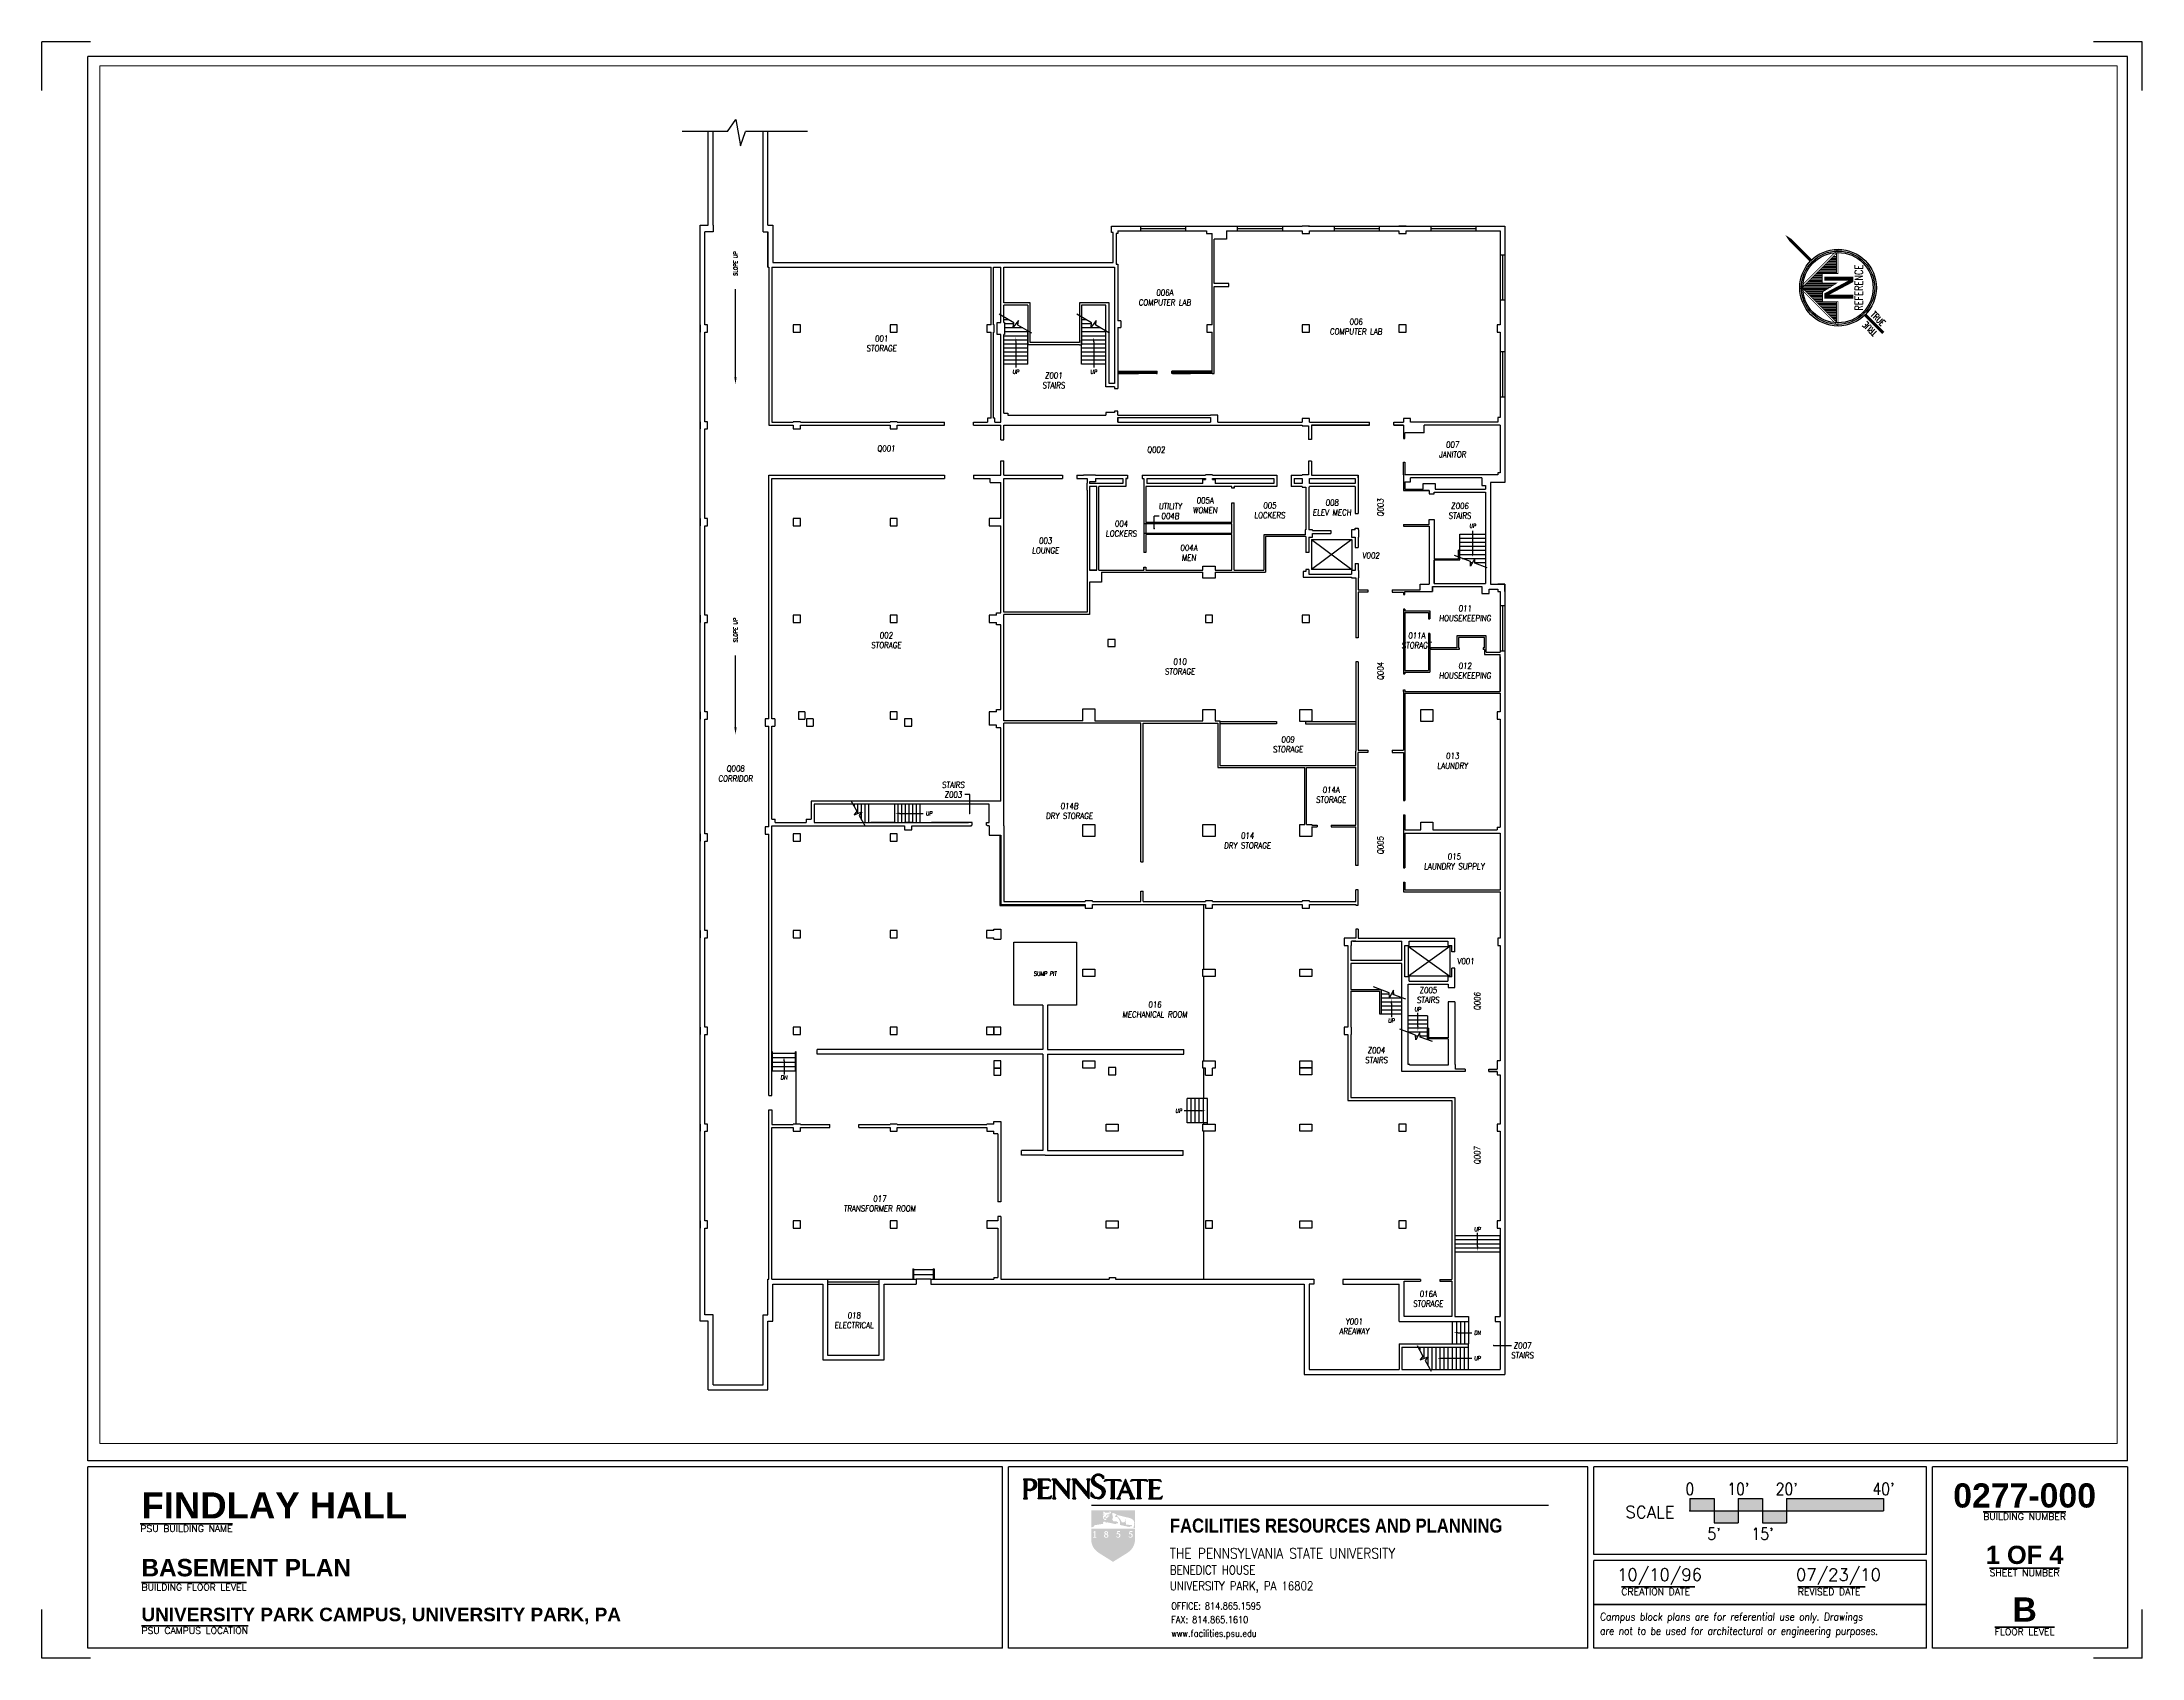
# Paper-space layout '17x22 Canon Copier' of a CAD drawing. Extents: x 0 to 21.7, y 0 to 16.7.
# The model-space entities are those that its viewports show. They can reach past a viewport. Long polylines and large blocks are cut down to what shows.
import ezdxf
from ezdxf.enums import TextEntityAlignment as Align

# ---------------------------------------------------------------- set-up
doc = ezdxf.new("R2010")
doc.units = 0
doc.header["$MEASUREMENT"] = 0
doc.linetypes.add('HIDDEN2', pattern=[0.1875, 0.125, -0.0625])
doc.layers.get('0').update_dxf_attribs({"linetype": 'CONTINUOUS'})
doc.layers.get('defpoints').update_dxf_attribs({"linetype": 'CONTINUOUS'})
for name, color, linetype in [('A-BELOW', 111, 'CONTINUOUS'), ('A-FS-ID', 6, 'CONTINUOUS'), ('A-FS-NM', 6, 'CONTINUOUS'), ('A-GLAZ', 191, 'CONTINUOUS'), ('A-STRS', 4, 'CONTINUOUS'), ('A-WL-EX', 171, 'CONTINUOUS'), ('SHELL', 2, 'CONTINUOUS'), ('TB_LINES', 5, 'CONTINUOUS'), ('TB_TEXT', 2, 'CONTINUOUS'), ('TITLEBLK', 5, 'CONTINUOUS'), ('TITLETXT', 1, 'CONTINUOUS')]:
    doc.layers.add(name, color=color, linetype=linetype)
doc.layers.add('border text', color=3, linetype='CONTINUOUS', lineweight=50)
doc.styles.add('ARIAL', font='arialbd.ttf')
doc.styles.add('OUTLINE', font='verdana.ttf', dxfattribs={"height": 6})
doc.styles.add('PSU1', font='romans.shx', dxfattribs={"width": 0.85, "height": 0.09375})
doc.styles.add('PSU2', font='arialbd.ttf', dxfattribs={"width": 0.85, "height": 0.09375})
doc.styles.add('ROMAND', font='romand', dxfattribs={"width": 0.75, "height": 0.25})
doc.styles.add('SIMPLEX', font='SIMPLEX.SHX')
doc.styles.get("Standard").update_dxf_attribs({"font": 'romans.shx', "width": 0.85, "oblique": 5, "height": 15})
doc.styles.add('TITLE', font='simplex.shx')

psp = doc.layouts.new('17x22 Canon Copier')

msp = doc.modelspace()

# ---------------------------------------------------------------- texts
at = {"layer": 'A-BELOW', "oblique": 5, "width": 0.85}
for p in [(1644.7, 3241.8), (1644.7, 2332.9)]:
    msp.add_text('SLOPE UP', height=10, rotation=90, dxfattribs=at).set_placement(p)
for s, p in [('SUMP PIT', (2407.8, 1511.6)), ('DN', (1760, 1254.4)), ('UP', (2739, 1171.6)), ('UP', (3480, 877.7))]:
    msp.add_text(s, height=10, dxfattribs=at).set_placement(p, align=Align.MIDDLE)
at = {"layer": 'A-FS-ID', "oblique": 5, "width": 0.85}
for s, p in [('006A', (2704.2, 3200.7)), ('006', (3178.5, 3128.5)), ('001', (2001.8, 3086.9)), ('Z001', (2428.8, 2995.1)), ('Q001', (2013.5, 2813.4)), ('Q002', (2682.8, 2810.4)), ('007', (3418, 2823.7)), ('005A', (2804.4, 2685.4)), ('005', (2964.5, 2672.8)), ('008', (3119.1, 2679.9)), ('Z006', (3436, 2671.7)), ('004', (2596.5, 2627.5)), ('004B', (2717.9, 2646.6)), ('003', (2408.5, 2585.5)), ('004A', (2764.1, 2567.7)), ('V002', (3215.6, 2548.7)), ('011', (3449, 2417.6)), ('002', (2013.5, 2350.7)), ('011A', (3329, 2350.2)), ('010', (2741.8, 2285.4)), ('012', (3449, 2275.1)), ('009', (3009.8, 2092.4)), ('013', (3418, 2051.7)), ('Q008', (1639.7, 2019.7)), ('Z003', (2179.7, 1955.6)), ('014B', (2467.7, 1927.3)), ('014A', (3116.6, 1967.4)), ('014', (2909.3, 1853.8)), ('015', (3422.1, 1802.1)), ('V001', (3450.8, 1542.4)), ('Z005', (3357.5, 1470.7)), ('016', (2679.6, 1434.9)), ('Z004', (3229, 1321.6)), ('017', (1997.2, 953.6)), ('016A', (3357.3, 717.3)), ('018', (1933.8, 663.9)), ('Y001', (3174, 648.8)), ('Z007', (3591.2, 589.4))]:
    msp.add_text(s, height=15, dxfattribs=at).set_placement(p, align=Align.MIDDLE)
for s, p in [('Q003', (3240, 2667.6)), ('Q004', (3240, 2261.9)), ('Q005', (3240, 1829.9)), ('Q006', (3480, 1443.1)), ('Q007', (3480, 1060.9))]:
    msp.add_text(s, height=15, rotation=90, dxfattribs=at).set_placement(p, align=Align.MIDDLE)
at = {"layer": 'A-FS-NM', "oblique": 5, "width": 0.85}
for s, p in [('COMPUTER LAB', (2704.2, 3176.4)), ('COMPUTER LAB', (3178.5, 3104.3)), ('STORAGE', (2001.8, 3062.7)), ('STAIRS', (2428.8, 2970.8)), ('JANITOR', (3418, 2799.4)), ('UTILITY', (2717.9, 2670.9)), ('WOMEN', (2804.4, 2661.1)), ('ELEV MECH', (3119.1, 2655.6)), ('LOCKERS', (2596.5, 2603.2)), ('LOCKERS', (2964.5, 2648.5)), ('STAIRS', (3436, 2647.5)), ('LOUNGE', (2408.5, 2561.2)), ('MEN', (2764.1, 2543.4)), ('HOUSEKEEPING', (3449, 2393.3)), ('STORAGE', (2013.5, 2326.4)), ('STORAGE', (3329, 2325.9)), ('STORAGE', (2741.8, 2261.1)), ('HOUSEKEEPING', (3449, 2250.9)), ('STORAGE', (3009.8, 2068.1)), ('LAUNDRY', (3418, 2027.4)), ('CORRIDOR', (1639.7, 1995.4)), ('STAIRS', (2179.7, 1979.9)), ('STORAGE', (3116.6, 1943.1)), ('DRY STORAGE', (2467.7, 1903)), ('DRY STORAGE', (2909.3, 1829.5)), ('LAUNDRY SUPPLY', (3422.1, 1777.8)), ('MECHANICAL ROOM', (2679.6, 1410.6)), ('STAIRS', (3357.5, 1446.4)), ('STAIRS', (3229, 1297.3)), ('TRANSFORMER ROOM', (1997.2, 929.3)), ('STORAGE', (3357.3, 693.1)), ('ELECTRICAL', (1933.8, 639.6)), ('AREAWAY', (3174, 624.6)), ('STAIRS', (3591.2, 565.1))]:
    msp.add_text(s, height=15, dxfattribs=at).set_placement(p, align=Align.MIDDLE)
at = {"layer": 'A-STRS', "oblique": 5, "width": 0.85}
for s, p in [('UP', (2335, 3004.3)), ('UP', (2528, 3004.3)), ('UP', (3468, 2622.2)), ('UP', (2120, 1909.1)), ('UP', (3332, 1423.2)), ('UP', (3266.5, 1395.1)), ('DN', (3480, 621.1)), ('UP', (3480, 557.6))]:
    msp.add_text(s, height=10, dxfattribs=at).set_placement(p, align=Align.MIDDLE)

# ---------------------------------------------------------------- blocks, each defined once
blk = doc.blocks.new('17x22 title block')
at = {"layer": 'TB_LINES'}
h = blk.add_hatch(color=8, dxfattribs=at)
edge = h.paths.add_edge_path()
edge.add_arc((11.136, 1.224), 0.158, 311.5897, 359.5351)
edge.add_line((11.294, 1.223), (11.294, 1.335))
edge.add_line((11.294, 1.335), (10.842, 1.335))
edge.add_line((10.842, 1.335), (10.842, 1.223))
edge.add_arc((11, 1.224), 0.158, 180.4649, 228.4103)
edge.add_line((10.895, 1.106), (10.919, 1.087))
edge.add_line((10.919, 1.087), (11.067, 0.994))
edge.add_line((11.067, 0.994), (11.217, 1.087))
edge.add_line((11.217, 1.087), (11.241, 1.106))
edge = h.paths.add_edge_path()
edge.add_line((11.294, 1.526), (11.294, 1.342))
edge.add_line((11.294, 1.342), (11.277, 1.346))
edge.add_line((11.277, 1.346), (11.289, 1.382))
edge.add_line((11.289, 1.382), (11.285, 1.383))
edge.add_arc((11.182, 1.406), 0.105, 347.4702, 350.0129)
edge.add_arc((11.21, 1.401), 0.0762, 350.0135, 352.9976)
edge.add_arc((11.221, 1.399), 0.0654, 352.999, 356.1611)
edge.add_arc((11.237, 1.398), 0.0497, 356.1584, 359.7877)
edge.add_arc((11.242, 1.398), 0.0441, 359.7906, 363.4011)
edge.add_arc((11.249, 1.399), 0.0374, 3.3997, 7.3206)
edge.add_arc((11.251, 1.399), 0.0359, 7.3192, 10.7365)
edge.add_arc((11.248, 1.398), 0.0385, 10.7396, 14.0378)
edge.add_arc((11.248, 1.398), 0.0388, 14.0384, 16.9073)
edge.add_line((11.285, 1.41), (11.284, 1.413))
edge.add_line((11.284, 1.413), (11.281, 1.417))
edge.add_line((11.281, 1.417), (11.279, 1.421))
edge.add_line((11.279, 1.421), (11.274, 1.426))
edge.add_line((11.274, 1.426), (11.269, 1.432))
edge.add_line((11.269, 1.432), (11.263, 1.436))
edge.add_line((11.263, 1.436), (11.257, 1.44))
edge.add_line((11.257, 1.44), (11.251, 1.443))
edge.add_line((11.251, 1.443), (11.241, 1.446))
edge.add_line((11.241, 1.446), (11.236, 1.448))
edge.add_line((11.236, 1.448), (11.219, 1.452))
edge.add_line((11.219, 1.452), (11.199, 1.456))
edge.add_line((11.199, 1.456), (11.112, 1.478))
edge.add_arc((11.111, 1.476), 0.0015, 75.965, 201.8028)
edge.add_line((11.11, 1.476), (11.112, 1.472))
edge.add_line((11.112, 1.472), (11.114, 1.463))
edge.add_line((11.114, 1.463), (11.115, 1.457))
edge.add_arc((11.118, 1.458), 0.003, 189.4619, 269.9996)
edge.add_line((11.118, 1.455), (11.123, 1.455))
edge.add_line((11.123, 1.455), (11.127, 1.449))
edge.add_line((11.127, 1.449), (11.13, 1.446))
edge.add_line((11.13, 1.446), (11.137, 1.439))
edge.add_line((11.137, 1.439), (11.144, 1.429))
edge.add_line((11.144, 1.429), (11.151, 1.418))
edge.add_line((11.151, 1.418), (11.155, 1.408))
edge.add_line((11.155, 1.408), (11.158, 1.401))
edge.add_line((11.158, 1.401), (11.178, 1.401))
edge.add_line((11.178, 1.401), (11.189, 1.407))
edge.add_line((11.189, 1.407), (11.192, 1.432))
edge.add_line((11.192, 1.432), (11.192, 1.435))
edge.add_line((11.192, 1.435), (11.193, 1.435))
edge.add_line((11.193, 1.435), (11.202, 1.379))
edge.add_line((11.202, 1.379), (11.265, 1.372))
edge.add_line((11.265, 1.372), (11.265, 1.37))
edge.add_line((11.265, 1.37), (11.259, 1.359))
edge.add_line((11.259, 1.359), (11.258, 1.359))
edge.add_line((11.258, 1.359), (11.258, 1.36))
edge.add_line((11.258, 1.36), (11.244, 1.36))
edge.add_arc((11.244, 1.357), 0.003, 89.9996, 158.198)
edge.add_line((11.242, 1.359), (11.24, 1.353))
edge.add_line((11.24, 1.353), (11.14, 1.375))
edge.add_line((11.14, 1.375), (11.141, 1.383))
edge.add_line((11.141, 1.383), (11.141, 1.393))
edge.add_line((11.141, 1.393), (11.14, 1.4))
edge.add_line((11.14, 1.4), (11.138, 1.413))
edge.add_line((11.138, 1.413), (11.136, 1.418))
edge.add_line((11.136, 1.418), (11.134, 1.423))
edge.add_line((11.134, 1.423), (11.132, 1.427))
edge.add_line((11.132, 1.427), (11.13, 1.431))
edge.add_line((11.13, 1.431), (11.127, 1.436))
edge.add_line((11.127, 1.436), (11.116, 1.453))
edge.add_line((11.116, 1.453), (11.112, 1.455))
edge.add_line((11.112, 1.455), (11.105, 1.456))
edge.add_line((11.105, 1.456), (11.095, 1.457))
edge.add_line((11.095, 1.457), (11.088, 1.46))
edge.add_arc((11.135, 1.442), 0.051, 153.8282, 159.3931, ccw=False)
edge.add_line((11.09, 1.465), (11.092, 1.468))
edge.add_line((11.092, 1.468), (11.093, 1.47))
edge.add_line((11.093, 1.47), (11.095, 1.472))
edge.add_line((11.095, 1.472), (11.097, 1.474))
edge.add_line((11.097, 1.474), (11.1, 1.475))
edge.add_line((11.1, 1.475), (11.106, 1.479))
edge.add_line((11.106, 1.479), (11.096, 1.487))
edge.add_line((11.096, 1.487), (11.094, 1.488))
edge.add_line((11.094, 1.488), (11.09, 1.491))
edge.add_line((11.09, 1.491), (11.087, 1.493))
edge.add_line((11.087, 1.493), (11.082, 1.494))
edge.add_arc((11.066, 1.453), 0.0444, 68.6262, 69.462)
edge.add_line((11.082, 1.495), (11.08, 1.495))
edge.add_line((11.08, 1.495), (11.078, 1.496))
edge.add_line((11.078, 1.496), (11.075, 1.496))
edge.add_line((11.075, 1.496), (11.072, 1.497))
edge.add_line((11.072, 1.497), (11.068, 1.497))
edge.add_line((11.068, 1.497), (11.058, 1.496))
edge.add_arc((11.059, 1.494), 0.0015, 97.634, 193.5716)
edge.add_line((11.057, 1.494), (11.067, 1.455))
edge.add_line((11.067, 1.455), (11.065, 1.448))
edge.add_line((11.065, 1.448), (11.062, 1.441))
edge.add_line((11.062, 1.441), (11.059, 1.433))
edge.add_arc((11.06, 1.432), 0.0015, 153.4407, 213.7672)
edge.add_arc((11.64, 1.82), 0.699, 213.7602, 214.1042)
edge.add_arc((11.201, 1.523), 0.169, 214.1056, 214.9507)
edge.add_arc((11.174, 1.504), 0.136, 214.9518, 216.699)
edge.add_arc((11.128, 1.47), 0.0791, 216.6964, 218.9896)
edge.add_arc((11.116, 1.46), 0.0636, 218.9905, 222.4087)
edge.add_arc((11.1, 1.446), 0.042, 222.411, 226.6154)
edge.add_arc((11.095, 1.44), 0.0348, 226.6136, 232.2987)
edge.add_arc((11.087, 1.429), 0.0211, 231.7948, 238.5324)
edge.add_arc((11.077, 1.413), 0.0015, 238.026, 269.9974)
edge.add_line((11.077, 1.411), (11.085, 1.411))
edge.add_line((11.085, 1.411), (11.096, 1.412))
edge.add_line((11.096, 1.412), (11.104, 1.412))
edge.add_arc((11.104, 1.411), 0.0015, 33.6905, 90.0005, ccw=False)
edge.add_line((11.105, 1.412), (11.11, 1.405))
edge.add_arc((11.111, 1.406), 0.0015, 213.6948, 281.3148)
edge.add_line((11.111, 1.404), (11.117, 1.405))
edge.add_line((11.117, 1.405), (11.117, 1.393))
edge.add_line((11.117, 1.393), (11.103, 1.392))
edge.add_arc((11.103, 1.389), 0.003, 95.1968, 146.3123)
edge.add_line((11.101, 1.39), (11.096, 1.383))
edge.add_line((11.096, 1.383), (11.009, 1.402))
edge.add_arc((11.008, 1.396), 0.006, 77.4721, 106.7)
edge.add_line((11.006, 1.402), (10.993, 1.398))
edge.add_line((10.993, 1.398), (10.992, 1.407))
edge.add_line((10.992, 1.407), (10.97, 1.408))
edge.add_line((10.97, 1.408), (10.968, 1.405))
edge.add_line((10.968, 1.405), (10.966, 1.403))
edge.add_line((10.966, 1.403), (10.965, 1.401))
edge.add_line((10.965, 1.401), (10.965, 1.398))
edge.add_line((10.965, 1.398), (10.964, 1.396))
edge.add_line((10.964, 1.396), (10.964, 1.394))
edge.add_line((10.964, 1.394), (10.965, 1.391))
edge.add_line((10.965, 1.391), (10.967, 1.387))
edge.add_line((10.967, 1.387), (10.875, 1.372))
edge.add_arc((10.875, 1.37), 0.0015, 99.4656, 155.5593)
edge.add_line((10.874, 1.371), (10.867, 1.357))
edge.add_arc((10.866, 1.358), 0.0015, 285.5231, 335.555, ccw=False)
edge.add_line((10.866, 1.356), (10.842, 1.349))
edge.add_line((10.842, 1.349), (10.842, 1.526))
edge.add_line((10.842, 1.526), (11.294, 1.526))
edge = h.paths.add_edge_path(flags=16)
edge.add_line((11.019, 1.479), (11.018, 1.481))
edge.add_arc((11.012, 1.464), 0.0177, 71.565, 78.69)
edge.add_arc((11.015, 1.474), 0.00705, 78.6895, 89.9996)
edge.add_line((11.015, 1.481), (11.011, 1.481))
edge.add_arc((11.011, 1.476), 0.00526, 89.9997, 111.8013)
edge.add_arc((11.011, 1.477), 0.00465, 111.8021, 135.0007)
edge.add_arc((11.015, 1.473), 0.00998, 135.0004, 146.31)
edge.add_line((11.006, 1.478), (11.005, 1.476))
edge.add_arc((11.007, 1.475), 0.0027, 153.4344, 201.8011)
edge.add_arc((11.007, 1.474), 0.00218, 201.8021, 255.9643)
edge.add_arc((11.013, 1.499), 0.028, 255.9633, 261.8694)
edge.add_line((11.009, 1.472), (11.011, 1.472))
edge.add_line((11.011, 1.472), (11.015, 1.472))
edge.add_arc((11.013, 1.478), 0.00659, 288.4358, 306.8705)
edge.add_arc((11.015, 1.476), 0.0032, 306.8694, 333.434)
edge.add_line((11.018, 1.474), (11.019, 1.479))
h.paths.add_polyline_path([(11.039, 1.49), (11.038, 1.49), (11.039, 1.49), (11.039, 1.491), (11.039, 1.492), (11.04, 1.493), (11.04, 1.494), (11.04, 1.495), (11.039, 1.496), (11.039, 1.497), (11.039, 1.498), (11.038, 1.499), (11.038, 1.5), (11.037, 1.501), (11.037, 1.502), (11.036, 1.504), (11.034, 1.505), (11.033, 1.507), (11.026, 1.498), (11.029, 1.496), (11.031, 1.494), (11.034, 1.491), (11.035, 1.488), (11.034, 1.486), (11.029, 1.485), (11.022, 1.483), (11.019, 1.483), (11.016, 1.484), (11.012, 1.484), (11.009, 1.484), (11.006, 1.483), (11.003, 1.481), (11.002, 1.48), (10.989, 1.459), (10.986, 1.458), (10.985, 1.458), (10.982, 1.459), (10.979, 1.459), (10.977, 1.459), (10.974, 1.457), (10.972, 1.456), (10.972, 1.455), (10.977, 1.449), (10.977, 1.448), (10.978, 1.446), (10.978, 1.446), (10.978, 1.445), (10.977, 1.443), (10.975, 1.439), (10.972, 1.438), (10.971, 1.437), (10.969, 1.438), (10.964, 1.446), (10.964, 1.449), (10.964, 1.452), (10.965, 1.459), (10.963, 1.464), (10.963, 1.466), (10.963, 1.467), (10.963, 1.467), (10.964, 1.468), (10.967, 1.469), (10.97, 1.469), (10.973, 1.469), (10.975, 1.47), (10.977, 1.473), (10.974, 1.472), (10.971, 1.472), (10.969, 1.472), (10.967, 1.473), (10.967, 1.476), (10.968, 1.479), (10.971, 1.48), (10.974, 1.481), (10.977, 1.481), (10.979, 1.48), (10.981, 1.484), (10.977, 1.485), (10.975, 1.486), (10.972, 1.485), (10.97, 1.484), (10.967, 1.483), (10.965, 1.481), (10.963, 1.479), (10.961, 1.479), (10.962, 1.482), (10.963, 1.485), (10.965, 1.488), (10.967, 1.491), (10.97, 1.493), (10.977, 1.497), (10.975, 1.5), (10.974, 1.504), (10.971, 1.506), (10.971, 1.506), (10.97, 1.506), (10.97, 1.505), (10.968, 1.498), (10.968, 1.494), (10.963, 1.491), (10.963, 1.501), (10.963, 1.505), (10.964, 1.508), (10.965, 1.51), (10.967, 1.512), (10.967, 1.513), (10.968, 1.513), (10.97, 1.514), (10.972, 1.513), (10.975, 1.512), (10.978, 1.511), (10.979, 1.509), (10.982, 1.507), (10.984, 1.505), (10.985, 1.503), (10.986, 1.501), (10.996, 1.502), (11.009, 1.502), (11.019, 1.501), (11.031, 1.514), (11.032, 1.515), (11.034, 1.515), (11.036, 1.514), (11.038, 1.513), (11.039, 1.513), (11.04, 1.512), (11.042, 1.511), (11.042, 1.51), (11.043, 1.509), (11.044, 1.509), (11.044, 1.508), (11.045, 1.507), (11.045, 1.506), (11.046, 1.505), (11.046, 1.504), (11.046, 1.503), (11.046, 1.502), (11.046, 1.502), (11.046, 1.501), (11.046, 1.5), (11.046, 1.499), (11.046, 1.498), (11.046, 1.497), (11.045, 1.496), (11.045, 1.495), (11.044, 1.494), (11.044, 1.493), (11.043, 1.491), (11.042, 1.491), (11.041, 1.49), (11.04, 1.49)], flags=16)
edge = h.paths.add_edge_path(flags=16)
edge.add_line((10.986, 1.449), (10.993, 1.451))
edge.add_arc((10.991, 1.454), 0.003, 291.8014, 329.7436)
edge.add_line((10.994, 1.453), (11.002, 1.467))
edge.add_arc((11.005, 1.466), 0.003, 90, 149.7436, ccw=False)
edge.add_line((11.005, 1.469), (11.013, 1.469))
edge.add_line((11.013, 1.469), (11.016, 1.469))
edge.add_line((11.016, 1.469), (11.019, 1.47))
edge.add_line((11.019, 1.47), (11.02, 1.472))
edge.add_arc((11.021, 1.471), 0.0015, 89.9994, 153.4343, ccw=False)
edge.add_line((11.021, 1.473), (11.027, 1.473))
edge.add_arc((11.026, 1.467), 0.00579, 63.437, 78.6922, ccw=False)
edge.add_arc((11.023, 1.461), 0.0125, 56.309, 63.4337, ccw=False)
edge.add_arc((11.027, 1.467), 0.00499, 45.0018, 56.3114, ccw=False)
edge.add_arc((11.03, 1.47), 0.00108, -0.0015, 44.999, ccw=False)
edge.add_arc((11.028, 1.47), 0.003, -26.564, 0.0007, ccw=False)
edge.add_line((11.031, 1.469), (11.029, 1.466))
edge.add_arc((11.025, 1.468), 0.00472, 314.9985, 333.4335, ccw=False)
edge.add_arc((11.025, 1.468), 0.00472, 296.5657, 315.0004, ccw=False)
edge.add_line((11.027, 1.464), (11.023, 1.462))
edge.add_arc((11.016, 1.477), 0.0167, 285.9453, 296.5649, ccw=False)
edge.add_arc((11.018, 1.468), 0.00743, 270.0006, 285.9459, ccw=False)
edge.add_line((11.018, 1.46), (11.013, 1.46))
edge.add_line((11.013, 1.46), (11.013, 1.457))
edge.add_arc((10.977, 1.463), 0.0362, 345.9664, 350.5403, ccw=False)
edge.add_arc((10.995, 1.459), 0.018, 336.8001, 345.9623, ccw=False)
edge.add_arc((10.999, 1.457), 0.0137, 326.3115, 336.8029, ccw=False)
edge.add_arc((11, 1.457), 0.0126, 314.9989, 326.309, ccw=False)
edge.add_arc((11.005, 1.451), 0.00476, 296.5645, 314.9999, ccw=False)
edge.add_line((11.008, 1.447), (11.003, 1.445))
edge.add_arc((10.994, 1.464), 0.0219, 288.4347, 296.5649, ccw=False)
edge.add_arc((10.999, 1.448), 0.00428, 270.0006, 288.4357, ccw=False)
edge.add_arc((10.999, 1.45), 0.00708, 258.6899, 270, ccw=False)
edge.add_line((10.998, 1.444), (10.987, 1.446))
edge.add_arc((10.987, 1.448), 0.00209, 225.0013, 251.5659, ccw=False)
edge.add_arc((10.986, 1.448), 0.000994, 179.9993, 224.9998, ccw=False)
edge.add_arc((10.986, 1.448), 0.000994, 135.0021, 180.0017, ccw=False)
edge.add_line((10.986, 1.448), (10.986, 1.449))
h.paths.add_polyline_path([(11.263, 1.311), (11.24, 1.311), (11.231, 1.279), (11.244, 1.28), (11.251, 1.28), (11.257, 1.274), (11.26, 1.266), (11.258, 1.258), (11.253, 1.252), (11.247, 1.25), (11.24, 1.251), (11.236, 1.255), (11.232, 1.259), (11.228, 1.253), (11.231, 1.251), (11.236, 1.247), (11.242, 1.244), (11.251, 1.243), (11.26, 1.247), (11.267, 1.252), (11.271, 1.261), (11.272, 1.272), (11.267, 1.281), (11.261, 1.286), (11.253, 1.289), (11.248, 1.288), (11.242, 1.287), (11.245, 1.301), (11.267, 1.301), (11.269, 1.311), (11.269, 1.313), (11.268, 1.313), (11.265, 1.311)], flags=16)
h.paths.add_polyline_path([(11.135, 1.311), (11.112, 1.311), (11.103, 1.279), (11.116, 1.28), (11.124, 1.28), (11.129, 1.274), (11.132, 1.266), (11.13, 1.258), (11.125, 1.252), (11.119, 1.25), (11.112, 1.251), (11.108, 1.255), (11.105, 1.259), (11.1, 1.253), (11.103, 1.251), (11.108, 1.247), (11.114, 1.244), (11.123, 1.243), (11.133, 1.247), (11.139, 1.252), (11.143, 1.261), (11.144, 1.272), (11.139, 1.281), (11.133, 1.286), (11.125, 1.289), (11.12, 1.288), (11.114, 1.287), (11.117, 1.301), (11.139, 1.301), (11.141, 1.311), (11.141, 1.313), (11.14, 1.313), (11.137, 1.311)], flags=16)
edge = h.paths.add_edge_path(flags=16)
edge.add_line((10.874, 1.249), (10.865, 1.249))
edge.add_arc((10.865, 1.246), 0.00357, 90, 268.1734)
edge.add_line((10.865, 1.242), (10.892, 1.242))
edge.add_arc((10.892, 1.246), 0.00357, 271.8266, 450)
edge.add_line((10.892, 1.249), (10.884, 1.249))
edge.add_line((10.884, 1.249), (10.884, 1.313))
edge.add_line((10.884, 1.313), (10.881, 1.314))
edge.add_line((10.881, 1.314), (10.866, 1.304))
edge.add_line((10.866, 1.304), (10.862, 1.302))
edge.add_line((10.862, 1.302), (10.861, 1.3))
edge.add_line((10.861, 1.3), (10.862, 1.298))
edge.add_line((10.862, 1.298), (10.862, 1.297))
edge.add_line((10.862, 1.297), (10.863, 1.297))
edge.add_line((10.863, 1.297), (10.866, 1.297))
edge.add_line((10.866, 1.297), (10.874, 1.297))
edge.add_line((10.874, 1.297), (10.874, 1.249))
h.paths.add_polyline_path([(11.008, 1.309), (11.014, 1.301), (11.015, 1.292), (11.012, 1.287), (11.007, 1.282), (11.014, 1.277), (11.018, 1.271), (11.02, 1.264), (11.018, 1.254), (11.014, 1.248), (11.006, 1.244), (10.998, 1.242), (10.987, 1.244), (10.979, 1.25), (10.975, 1.256), (10.974, 1.265), (10.978, 1.275), (10.986, 1.28), (10.981, 1.286), (10.977, 1.293), (10.979, 1.302), (10.984, 1.308), (10.989, 1.314), (10.999, 1.314)], flags=16)
h.paths.add_polyline_path([(10.988, 1.271), (10.987, 1.27), (10.987, 1.269), (10.987, 1.269), (10.987, 1.268), (10.986, 1.267), (10.986, 1.266), (10.986, 1.266), (10.986, 1.265), (10.986, 1.264), (10.986, 1.264), (10.986, 1.263), (10.986, 1.262), (10.986, 1.261), (10.986, 1.26), (10.986, 1.26), (10.986, 1.259), (10.986, 1.258), (10.987, 1.257), (10.987, 1.256), (10.987, 1.256), (10.988, 1.255), (10.988, 1.254), (10.989, 1.254), (10.989, 1.253), (10.989, 1.253), (10.99, 1.252), (10.991, 1.252), (10.991, 1.251), (10.992, 1.251), (10.993, 1.25), (10.993, 1.25), (10.994, 1.25), (10.995, 1.249), (10.996, 1.249), (10.997, 1.249), (10.997, 1.249), (10.998, 1.249), (10.999, 1.249), (11, 1.249), (11.001, 1.25), (11.002, 1.25), (11.002, 1.251), (11.003, 1.251), (11.004, 1.251), (11.004, 1.252), (11.005, 1.253), (11.006, 1.253), (11.006, 1.254), (11.006, 1.255), (11.007, 1.255), (11.007, 1.256), (11.007, 1.257), (11.008, 1.258), (11.008, 1.258), (11.008, 1.259), (11.008, 1.26), (11.008, 1.261), (11.008, 1.262), (11.008, 1.262), (11.008, 1.263), (11.008, 1.264), (11.007, 1.265), (11.007, 1.265), (11.007, 1.266), (11.007, 1.267), (11.006, 1.267), (11.006, 1.268), (11.005, 1.269), (11.004, 1.27), (11.003, 1.271), (11.002, 1.272), (11.001, 1.273), (10.999, 1.274), (10.996, 1.276), (10.993, 1.278), (10.992, 1.276), (10.99, 1.274), (10.989, 1.273), (10.989, 1.272)], flags=0)
h.paths.add_polyline_path([(11.004, 1.302), (11.003, 1.303), (11.003, 1.303), (11.002, 1.304), (11.002, 1.304), (11.001, 1.305), (11.001, 1.305), (11, 1.305), (10.999, 1.305), (10.999, 1.306), (10.998, 1.306), (10.997, 1.306), (10.996, 1.306), (10.996, 1.306), (10.995, 1.306), (10.994, 1.306), (10.994, 1.306), (10.993, 1.305), (10.992, 1.305), (10.992, 1.305), (10.991, 1.304), (10.991, 1.304), (10.99, 1.304), (10.99, 1.303), (10.99, 1.303), (10.989, 1.302), (10.989, 1.302), (10.989, 1.301), (10.989, 1.3), (10.989, 1.299), (10.989, 1.299), (10.989, 1.298), (10.989, 1.297), (10.989, 1.296), (10.989, 1.296), (10.989, 1.295), (10.99, 1.294), (10.99, 1.294), (10.99, 1.293), (10.991, 1.292), (10.992, 1.291), (10.992, 1.291), (10.993, 1.29), (10.994, 1.289), (10.995, 1.289), (10.996, 1.288), (10.997, 1.287), (10.998, 1.286), (10.999, 1.285), (11.001, 1.285), (11.002, 1.287), (11.003, 1.289), (11.004, 1.291), (11.004, 1.292), (11.005, 1.294), (11.005, 1.295), (11.005, 1.296), (11.005, 1.297), (11.005, 1.298), (11.005, 1.299), (11.005, 1.3), (11.004, 1.3), (11.004, 1.301), (11.004, 1.302)], flags=0)
edge = h.paths.add_edge_path(flags=16)
edge.add_arc((10.982, 1.437), 0.00999, 239.0368, 251.5654, ccw=False)
edge.add_arc((10.981, 1.435), 0.00797, 224.9991, 239.0352, ccw=False)
edge.add_arc((10.976, 1.431), 0.00176, 142.9616, 232.9623, ccw=False)
edge.add_line((10.975, 1.432), (10.983, 1.44))
edge.add_arc((10.985, 1.438), 0.003, 90.0006, 135.0006, ccw=False)
edge.add_line((10.985, 1.441), (10.987, 1.441))
edge.add_arc((10.987, 1.438), 0.003, 63.435, 90.0002, ccw=False)
edge.add_line((10.989, 1.44), (10.991, 1.439))
edge.add_line((10.991, 1.439), (10.993, 1.438))
edge.add_line((10.993, 1.438), (11, 1.431))
edge.add_arc((10.999, 1.43), 0.0015, -63.4351, 44.9998, ccw=False)
edge.add_line((11, 1.428), (10.993, 1.426))
edge.add_arc((10.99, 1.438), 0.0129, 269.9999, 285.255, ccw=False)
edge.add_arc((10.99, 1.457), 0.0316, 263.6599, 270, ccw=False)
edge.add_arc((10.989, 1.447), 0.0215, 255.9637, 263.6596, ccw=False)
edge.add_line((10.984, 1.426), (10.979, 1.427))
edge = h.paths.add_edge_path(flags=0)
edge.add_line((10.976, 1.472), (10.976, 1.473))
at = {"layer": 'border text', "color": 8}
blk.add_line((19.473, 0.553), (16.036, 0.553), dxfattribs=at)
at = {"layer": 'defpoints'}
for p, q in [((0.5, 16.7), (0, 16.7)), ((0, 16.2), (0, 16.7)), ((21.7, 16.7), (21.2, 16.7)), ((0, 0), (0, 0.5)), ((0.5, 0), (0, 0)), ((21.7, 0), (21.2, 0))]:
    blk.add_line(p, q, dxfattribs=at)
at = {"layer": 'SHELL', "color": 20}
for p, q in [((21.55, 16.55), (0.475, 16.55)), ((0.475, 2.038), (0.475, 16.55)), ((21.55, 2.038), (21.55, 16.55)), ((21.55, 2.038), (0.475, 2.038)), ((0.475, 0.1), (0.475, 1.975)), ((9.924, 1.975), (0.475, 1.975)), ((9.924, 0.1), (9.924, 1.975)), ((15.973, 1.975), (9.987, 1.975)), ((9.987, 0.1), (9.987, 1.975)), ((15.973, 0.1), (15.973, 1.975)), ((19.473, 1.975), (16.036, 1.975)), ((16.036, 1.069), (16.036, 1.975)), ((19.473, 1.069), (19.473, 1.975)), ((19.536, 0.1), (19.536, 1.975)), ((21.55, 1.975), (19.536, 1.975)), ((21.55, 1.975), (21.55, 0.1)), ((19.473, 1.069), (16.036, 1.069)), ((19.473, 1.006), (16.036, 1.006)), ((16.036, 0.1), (16.036, 1.006)), ((19.473, 0.1), (19.473, 1.006)), ((9.924, 0.1), (0.475, 0.1)), ((15.973, 0.1), (9.987, 0.1)), ((19.473, 0.1), (16.036, 0.1)), ((21.55, 0.1), (19.536, 0.1))]:
    blk.add_line(p, q, dxfattribs=at)
at = {"layer": 'SHELL', "color": 8}
for p, q in [((21.7, 16.2), (21.7, 16.7)), ((21.7, 0), (21.7, 0.5))]:
    blk.add_line(p, q, dxfattribs=at)
at = {"layer": 'SHELL'}
blk.add_point((17.028, 1.522), dxfattribs=at)
at = {"layer": 'TB_TEXT', "color": 5, "linetype": 'Continuous'}
for p, q in [((10.212, 1.848), (10.143, 1.848)), ((10.143, 1.848), (10.143, 1.845)), ((10.143, 1.845), (10.146, 1.842)), ((10.152, 1.828), (10.152, 1.666)), ((10.239, 1.737), (10.249, 1.741)), ((10.292, 1.85), (10.405, 1.85)), ((10.292, 1.847), (10.292, 1.85)), ((10.295, 1.844), (10.292, 1.847)), ((10.301, 1.826), (10.301, 1.83)), ((10.301, 1.666), (10.301, 1.826)), ((10.376, 1.838), (10.332, 1.838)), ((10.332, 1.838), (10.332, 1.765)), ((10.332, 1.765), (10.374, 1.765)), ((10.332, 1.751), (10.332, 1.661)), ((10.384, 1.751), (10.332, 1.751)), ((10.374, 1.765), (10.379, 1.766)), ((10.382, 1.838), (10.376, 1.838)), ((10.386, 1.751), (10.384, 1.751)), ((10.392, 1.747), (10.391, 1.748)), ((10.393, 1.747), (10.392, 1.747)), ((10.404, 1.769), (10.393, 1.747)), ((10.4, 1.769), (10.403, 1.77)), ((10.405, 1.85), (10.421, 1.83)), ((10.419, 1.827), (10.415, 1.829)), ((10.479, 1.847), (10.438, 1.847)), ((10.438, 1.847), (10.438, 1.846)), ((10.438, 1.846), (10.441, 1.846)), ((10.446, 1.844), (10.447, 1.843)), ((10.453, 1.829), (10.453, 1.665)), ((10.467, 1.665), (10.467, 1.817)), ((10.469, 1.817), (10.615, 1.644)), ((10.599, 1.702), (10.479, 1.847)), ((10.624, 1.847), (10.591, 1.847)), ((10.591, 1.847), (10.591, 1.845)), ((10.591, 1.845), (10.595, 1.842)), ((10.601, 1.828), (10.601, 1.823)), ((10.601, 1.823), (10.601, 1.702)), ((10.615, 1.823), (10.615, 1.828)), ((10.615, 1.644), (10.615, 1.823)), ((10.621, 1.842), (10.624, 1.845)), ((10.624, 1.845), (10.624, 1.847)), ((10.686, 1.847), (10.645, 1.847)), ((10.645, 1.847), (10.645, 1.846)), ((10.645, 1.846), (10.647, 1.846)), ((10.653, 1.844), (10.654, 1.843)), ((10.66, 1.829), (10.66, 1.665)), ((10.674, 1.665), (10.674, 1.817)), ((10.676, 1.817), (10.822, 1.644)), ((10.806, 1.702), (10.686, 1.847)), ((10.831, 1.847), (10.798, 1.847)), ((10.798, 1.847), (10.798, 1.845)), ((10.798, 1.845), (10.801, 1.842)), ((10.807, 1.828), (10.807, 1.823)), ((10.807, 1.823), (10.807, 1.702)), ((10.822, 1.823), (10.822, 1.828)), ((10.822, 1.644), (10.822, 1.823)), ((10.828, 1.842), (10.831, 1.845)), ((10.831, 1.845), (10.831, 1.847)), ((10.929, 1.752), (10.886, 1.775)), ((10.908, 1.801), (10.936, 1.784)), ((10.953, 1.891), (10.97, 1.882)), ((10.969, 1.85), (10.954, 1.87)), ((10.97, 1.882), (10.97, 1.851)), ((10.977, 1.824), (10.994, 1.845)), ((10.978, 1.824), (10.977, 1.824)), ((10.982, 1.826), (10.978, 1.824)), ((10.994, 1.845), (10.996, 1.845)), ((10.996, 1.845), (11.139, 1.845)), ((11.009, 1.833), (11.002, 1.832)), ((11.017, 1.833), (11.009, 1.833)), ((11.052, 1.833), (11.017, 1.833)), ((11.052, 1.665), (11.052, 1.833)), ((11.078, 1.833), (11.078, 1.665)), ((11.113, 1.833), (11.078, 1.833)), ((11.118, 1.833), (11.113, 1.833)), ((11.197, 1.847), (11.124, 1.665)), ((11.139, 1.845), (11.155, 1.824)), ((11.154, 1.824), (11.149, 1.826)), ((11.155, 1.824), (11.154, 1.824)), ((11.16, 1.722), (11.192, 1.799)), ((11.193, 1.799), (11.226, 1.722)), ((11.276, 1.666), (11.197, 1.847)), ((11.249, 1.824), (11.265, 1.845)), ((11.253, 1.826), (11.249, 1.824)), ((11.249, 1.824), (11.249, 1.824)), ((11.265, 1.845), (11.267, 1.845)), ((11.267, 1.845), (11.41, 1.845)), ((11.28, 1.833), (11.273, 1.832)), ((11.288, 1.833), (11.28, 1.833)), ((11.323, 1.833), (11.288, 1.833)), ((11.323, 1.665), (11.323, 1.833)), ((11.349, 1.833), (11.349, 1.665)), ((11.384, 1.833), (11.349, 1.833)), ((11.39, 1.833), (11.384, 1.833)), ((11.41, 1.845), (11.426, 1.824)), ((11.425, 1.824), (11.42, 1.826)), ((11.426, 1.824), (11.425, 1.824)), ((11.437, 1.845), (11.549, 1.845)), ((11.437, 1.843), (11.437, 1.845)), ((11.44, 1.839), (11.437, 1.843)), ((11.446, 1.821), (11.446, 1.826)), ((11.446, 1.661), (11.446, 1.821)), ((11.476, 1.833), (11.476, 1.761)), ((11.521, 1.833), (11.476, 1.833)), ((11.476, 1.761), (11.519, 1.761)), ((11.476, 1.747), (11.476, 1.656)), ((11.529, 1.747), (11.476, 1.747)), ((11.519, 1.761), (11.524, 1.761)), ((11.527, 1.833), (11.521, 1.833)), ((11.531, 1.746), (11.529, 1.747)), ((11.537, 1.742), (11.536, 1.743)), ((11.538, 1.742), (11.537, 1.742)), ((11.548, 1.764), (11.538, 1.742)), ((11.545, 1.764), (11.547, 1.765)), ((11.549, 1.845), (11.566, 1.825)), ((11.564, 1.822), (11.56, 1.825)), ((10.146, 1.65), (10.143, 1.647)), ((10.143, 1.647), (10.143, 1.644)), ((10.143, 1.644), (10.184, 1.644)), ((10.152, 1.668), (10.152, 1.663)), ((10.175, 1.663), (10.175, 1.732)), ((10.177, 1.734), (10.184, 1.733)), ((10.184, 1.646), (10.181, 1.649)), ((10.184, 1.733), (10.203, 1.732)), ((10.184, 1.644), (10.184, 1.646)), ((10.292, 1.649), (10.295, 1.652)), ((10.292, 1.646), (10.292, 1.649)), ((10.421, 1.646), (10.292, 1.646)), ((10.334, 1.659), (10.338, 1.659)), ((10.432, 1.676), (10.421, 1.646)), ((10.426, 1.673), (10.43, 1.677)), ((10.447, 1.652), (10.444, 1.648)), ((10.444, 1.648), (10.444, 1.646)), ((10.444, 1.646), (10.477, 1.646)), ((10.477, 1.649), (10.474, 1.652)), ((10.477, 1.646), (10.477, 1.649)), ((10.654, 1.652), (10.651, 1.648)), ((10.651, 1.648), (10.651, 1.646)), ((10.651, 1.646), (10.684, 1.646)), ((10.684, 1.649), (10.68, 1.652)), ((10.684, 1.646), (10.684, 1.649)), ((10.842, 1.672), (10.842, 1.711)), ((10.849, 1.666), (10.842, 1.672)), ((10.843, 1.711), (10.852, 1.695)), ((10.864, 1.656), (10.849, 1.666)), ((10.852, 1.695), (10.864, 1.679)), ((10.864, 1.679), (10.88, 1.667)), ((10.882, 1.649), (10.864, 1.656)), ((10.88, 1.667), (10.894, 1.662)), ((10.902, 1.646), (10.882, 1.649)), ((10.921, 1.646), (10.902, 1.646)), ((10.907, 1.66), (10.92, 1.661)), ((10.932, 1.664), (10.944, 1.671)), ((10.944, 1.671), (10.956, 1.69)), ((10.956, 1.69), (10.959, 1.702)), ((11.043, 1.648), (11.046, 1.652)), ((11.043, 1.646), (11.043, 1.648)), ((11.087, 1.646), (11.043, 1.646)), ((11.084, 1.652), (11.087, 1.648)), ((11.087, 1.648), (11.087, 1.646)), ((11.11, 1.651), (11.106, 1.648)), ((11.106, 1.648), (11.106, 1.646)), ((11.106, 1.646), (11.143, 1.646)), ((11.124, 1.665), (11.121, 1.662)), ((11.136, 1.661), (11.137, 1.665)), ((11.137, 1.665), (11.156, 1.711)), ((11.143, 1.648), (11.14, 1.649)), ((11.143, 1.646), (11.143, 1.648)), ((11.156, 1.711), (11.231, 1.711)), ((11.225, 1.721), (11.161, 1.721)), ((11.231, 1.711), (11.251, 1.663)), ((11.246, 1.649), (11.244, 1.648)), ((11.244, 1.648), (11.244, 1.646)), ((11.244, 1.646), (11.293, 1.646)), ((11.251, 1.663), (11.252, 1.66)), ((11.279, 1.662), (11.276, 1.666)), ((11.293, 1.649), (11.29, 1.65)), ((11.293, 1.646), (11.293, 1.649)), ((11.314, 1.648), (11.317, 1.652)), ((11.314, 1.646), (11.314, 1.648)), ((11.359, 1.646), (11.314, 1.646)), ((11.355, 1.652), (11.359, 1.648)), ((11.359, 1.648), (11.359, 1.646)), ((11.437, 1.644), (11.44, 1.647)), ((11.437, 1.641), (11.437, 1.644)), ((11.565, 1.641), (11.437, 1.641)), ((11.478, 1.654), (11.483, 1.654)), ((11.576, 1.672), (11.565, 1.641)), ((11.571, 1.668), (11.575, 1.672))]:
    blk.add_line(p, q, dxfattribs=at)
at = {"layer": 'TB_TEXT', "color": 5}
for p, q in [((10.144, 1.844), (10.144, 1.848)), ((10.146, 1.842), (10.146, 1.848)), ((10.147, 1.84), (10.147, 1.848)), ((10.149, 1.838), (10.149, 1.848)), ((10.151, 1.834), (10.151, 1.848)), ((10.152, 1.644), (10.152, 1.848)), ((10.154, 1.644), (10.154, 1.848)), ((10.156, 1.644), (10.156, 1.848)), ((10.158, 1.644), (10.158, 1.848)), ((10.159, 1.644), (10.159, 1.848)), ((10.161, 1.644), (10.161, 1.848)), ((10.163, 1.644), (10.163, 1.848)), ((10.165, 1.644), (10.165, 1.848)), ((10.166, 1.644), (10.166, 1.848)), ((10.168, 1.644), (10.168, 1.848)), ((10.17, 1.644), (10.17, 1.848)), ((10.172, 1.644), (10.172, 1.848)), ((10.173, 1.644), (10.173, 1.848)), ((10.175, 1.838), (10.175, 1.848)), ((10.175, 1.732), (10.175, 1.747)), ((10.177, 1.838), (10.177, 1.848)), ((10.177, 1.734), (10.177, 1.746)), ((10.179, 1.838), (10.179, 1.848)), ((10.179, 1.734), (10.179, 1.746)), ((10.18, 1.838), (10.18, 1.848)), ((10.18, 1.734), (10.18, 1.746)), ((10.182, 1.839), (10.182, 1.848)), ((10.182, 1.734), (10.182, 1.746)), ((10.184, 1.839), (10.184, 1.848)), ((10.184, 1.733), (10.184, 1.745)), ((10.186, 1.839), (10.186, 1.848)), ((10.186, 1.733), (10.186, 1.745)), ((10.187, 1.839), (10.187, 1.848)), ((10.187, 1.733), (10.187, 1.745)), ((10.189, 1.839), (10.189, 1.848)), ((10.189, 1.733), (10.189, 1.745)), ((10.191, 1.839), (10.191, 1.848)), ((10.191, 1.733), (10.191, 1.745)), ((10.192, 1.839), (10.192, 1.848)), ((10.192, 1.733), (10.192, 1.745)), ((10.194, 1.839), (10.194, 1.848)), ((10.194, 1.733), (10.194, 1.745)), ((10.196, 1.839), (10.196, 1.848)), ((10.196, 1.733), (10.196, 1.744)), ((10.198, 1.839), (10.198, 1.848)), ((10.198, 1.732), (10.198, 1.744)), ((10.199, 1.839), (10.199, 1.848)), ((10.199, 1.732), (10.199, 1.744)), ((10.201, 1.839), (10.201, 1.848)), ((10.201, 1.732), (10.201, 1.744)), ((10.203, 1.838), (10.203, 1.848)), ((10.203, 1.732), (10.203, 1.745)), ((10.205, 1.838), (10.205, 1.848)), ((10.205, 1.732), (10.205, 1.745)), ((10.206, 1.838), (10.206, 1.848)), ((10.206, 1.732), (10.206, 1.745)), ((10.208, 1.838), (10.208, 1.848)), ((10.208, 1.732), (10.208, 1.745)), ((10.21, 1.838), (10.21, 1.848)), ((10.21, 1.732), (10.21, 1.745)), ((10.212, 1.838), (10.212, 1.848)), ((10.212, 1.732), (10.212, 1.746)), ((10.213, 1.838), (10.213, 1.848)), ((10.213, 1.733), (10.213, 1.746)), ((10.215, 1.837), (10.215, 1.848)), ((10.215, 1.733), (10.215, 1.746)), ((10.217, 1.837), (10.217, 1.848)), ((10.217, 1.733), (10.217, 1.747)), ((10.219, 1.837), (10.219, 1.848)), ((10.219, 1.733), (10.219, 1.747)), ((10.22, 1.837), (10.22, 1.848)), ((10.22, 1.733), (10.22, 1.748)), ((10.222, 1.836), (10.222, 1.847)), ((10.222, 1.733), (10.222, 1.749)), ((10.224, 1.836), (10.224, 1.847)), ((10.224, 1.734), (10.224, 1.749)), ((10.226, 1.835), (10.226, 1.847)), ((10.226, 1.734), (10.226, 1.75)), ((10.227, 1.835), (10.227, 1.847)), ((10.227, 1.734), (10.227, 1.751)), ((10.229, 1.834), (10.229, 1.847)), ((10.229, 1.735), (10.229, 1.752)), ((10.231, 1.833), (10.231, 1.846)), ((10.231, 1.735), (10.231, 1.753)), ((10.233, 1.832), (10.233, 1.846)), ((10.233, 1.736), (10.233, 1.754)), ((10.234, 1.831), (10.234, 1.846)), ((10.234, 1.736), (10.234, 1.756)), ((10.236, 1.829), (10.236, 1.845)), ((10.236, 1.737), (10.236, 1.757)), ((10.238, 1.828), (10.238, 1.845)), ((10.238, 1.737), (10.238, 1.759)), ((10.239, 1.826), (10.239, 1.844)), ((10.239, 1.738), (10.239, 1.761)), ((10.241, 1.823), (10.241, 1.844)), ((10.241, 1.738), (10.241, 1.763)), ((10.243, 1.821), (10.243, 1.843)), ((10.243, 1.739), (10.243, 1.766)), ((10.245, 1.818), (10.245, 1.843)), ((10.245, 1.74), (10.245, 1.769)), ((10.246, 1.815), (10.246, 1.842)), ((10.246, 1.74), (10.246, 1.773)), ((10.248, 1.81), (10.248, 1.842)), ((10.248, 1.741), (10.248, 1.777)), ((10.25, 1.805), (10.25, 1.841)), ((10.25, 1.742), (10.25, 1.782)), ((10.252, 1.794), (10.252, 1.84)), ((10.252, 1.743), (10.252, 1.792)), ((10.253, 1.744), (10.253, 1.839)), ((10.255, 1.745), (10.255, 1.838)), ((10.257, 1.747), (10.257, 1.837)), ((10.259, 1.748), (10.259, 1.836)), ((10.26, 1.75), (10.26, 1.835)), ((10.262, 1.751), (10.262, 1.833)), ((10.264, 1.753), (10.264, 1.832)), ((10.266, 1.755), (10.266, 1.83)), ((10.267, 1.757), (10.267, 1.828)), ((10.269, 1.759), (10.269, 1.827)), ((10.271, 1.761), (10.271, 1.824)), ((10.273, 1.764), (10.273, 1.822)), ((10.274, 1.767), (10.274, 1.819)), ((10.276, 1.77), (10.276, 1.816)), ((10.278, 1.774), (10.278, 1.812)), ((10.28, 1.779), (10.28, 1.806)), ((10.281, 1.788), (10.281, 1.796)), ((10.293, 1.846), (10.293, 1.85)), ((10.295, 1.844), (10.295, 1.85)), ((10.297, 1.842), (10.297, 1.85)), ((10.299, 1.839), (10.299, 1.85)), ((10.3, 1.836), (10.3, 1.85)), ((10.302, 1.646), (10.302, 1.85)), ((10.304, 1.646), (10.304, 1.85)), ((10.306, 1.646), (10.306, 1.85)), ((10.307, 1.646), (10.307, 1.85)), ((10.309, 1.646), (10.309, 1.85)), ((10.311, 1.646), (10.311, 1.85)), ((10.313, 1.646), (10.313, 1.85)), ((10.314, 1.646), (10.314, 1.85)), ((10.316, 1.646), (10.316, 1.85)), ((10.318, 1.646), (10.318, 1.85)), ((10.32, 1.646), (10.32, 1.85)), ((10.321, 1.646), (10.321, 1.85)), ((10.323, 1.646), (10.323, 1.85)), ((10.325, 1.646), (10.325, 1.85)), ((10.326, 1.646), (10.326, 1.85)), ((10.328, 1.646), (10.328, 1.85)), ((10.33, 1.646), (10.33, 1.85)), ((10.332, 1.646), (10.332, 1.85)), ((10.333, 1.838), (10.333, 1.85)), ((10.333, 1.751), (10.333, 1.765)), ((10.335, 1.838), (10.335, 1.85)), ((10.335, 1.751), (10.335, 1.765)), ((10.337, 1.838), (10.337, 1.85)), ((10.337, 1.751), (10.337, 1.765)), ((10.339, 1.838), (10.339, 1.85)), ((10.339, 1.751), (10.339, 1.765)), ((10.34, 1.838), (10.34, 1.85)), ((10.34, 1.751), (10.34, 1.765)), ((10.342, 1.838), (10.342, 1.85)), ((10.342, 1.751), (10.342, 1.765)), ((10.344, 1.838), (10.344, 1.85)), ((10.344, 1.751), (10.344, 1.765)), ((10.346, 1.838), (10.346, 1.85)), ((10.346, 1.751), (10.346, 1.765)), ((10.347, 1.838), (10.347, 1.85)), ((10.347, 1.751), (10.347, 1.765)), ((10.349, 1.838), (10.349, 1.85)), ((10.349, 1.751), (10.349, 1.765)), ((10.351, 1.838), (10.351, 1.85)), ((10.351, 1.751), (10.351, 1.765)), ((10.353, 1.838), (10.353, 1.85)), ((10.353, 1.751), (10.353, 1.765)), ((10.354, 1.838), (10.354, 1.85)), ((10.354, 1.751), (10.354, 1.765)), ((10.356, 1.838), (10.356, 1.85)), ((10.356, 1.751), (10.356, 1.765)), ((10.358, 1.838), (10.358, 1.85)), ((10.358, 1.751), (10.358, 1.765)), ((10.36, 1.838), (10.36, 1.85)), ((10.36, 1.751), (10.36, 1.765)), ((10.361, 1.838), (10.361, 1.85)), ((10.361, 1.751), (10.361, 1.765)), ((10.363, 1.838), (10.363, 1.85)), ((10.363, 1.751), (10.363, 1.765)), ((10.365, 1.838), (10.365, 1.85)), ((10.365, 1.751), (10.365, 1.765)), ((10.367, 1.838), (10.367, 1.85)), ((10.367, 1.751), (10.367, 1.765)), ((10.368, 1.838), (10.368, 1.85)), ((10.368, 1.751), (10.368, 1.765)), ((10.37, 1.838), (10.37, 1.85)), ((10.37, 1.751), (10.37, 1.765)), ((10.372, 1.838), (10.372, 1.85)), ((10.372, 1.751), (10.372, 1.765)), ((10.373, 1.838), (10.373, 1.85)), ((10.373, 1.751), (10.373, 1.765)), ((10.375, 1.838), (10.375, 1.85)), ((10.375, 1.751), (10.375, 1.765)), ((10.377, 1.838), (10.377, 1.85)), ((10.377, 1.751), (10.377, 1.765)), ((10.379, 1.838), (10.379, 1.85)), ((10.379, 1.751), (10.379, 1.766)), ((10.38, 1.838), (10.38, 1.85)), ((10.38, 1.751), (10.38, 1.766)), ((10.382, 1.838), (10.382, 1.85)), ((10.382, 1.751), (10.382, 1.766)), ((10.384, 1.838), (10.384, 1.85)), ((10.384, 1.751), (10.384, 1.766)), ((10.386, 1.837), (10.386, 1.85)), ((10.386, 1.751), (10.386, 1.766)), ((10.387, 1.837), (10.387, 1.85)), ((10.387, 1.751), (10.387, 1.766)), ((10.389, 1.837), (10.389, 1.85)), ((10.389, 1.75), (10.389, 1.766)), ((10.391, 1.837), (10.391, 1.85)), ((10.391, 1.748), (10.391, 1.766)), ((10.393, 1.837), (10.393, 1.85)), ((10.393, 1.747), (10.393, 1.766)), ((10.394, 1.836), (10.394, 1.85)), ((10.394, 1.75), (10.394, 1.767)), ((10.396, 1.836), (10.396, 1.85)), ((10.396, 1.754), (10.396, 1.767)), ((10.398, 1.835), (10.398, 1.85)), ((10.398, 1.757), (10.398, 1.768)), ((10.4, 1.835), (10.4, 1.85)), ((10.4, 1.761), (10.4, 1.769)), ((10.401, 1.835), (10.401, 1.85)), ((10.401, 1.764), (10.401, 1.769)), ((10.403, 1.834), (10.403, 1.85)), ((10.403, 1.768), (10.403, 1.77)), ((10.405, 1.834), (10.405, 1.849)), ((10.407, 1.833), (10.407, 1.847)), ((10.408, 1.833), (10.408, 1.845)), ((10.41, 1.832), (10.41, 1.843)), ((10.412, 1.831), (10.412, 1.841)), ((10.414, 1.83), (10.414, 1.839)), ((10.415, 1.829), (10.415, 1.837)), ((10.417, 1.828), (10.417, 1.835)), ((10.419, 1.827), (10.419, 1.833)), ((10.42, 1.827), (10.42, 1.83)), ((10.44, 1.846), (10.44, 1.847)), ((10.441, 1.846), (10.441, 1.847)), ((10.443, 1.845), (10.443, 1.847)), ((10.445, 1.845), (10.445, 1.847)), ((10.447, 1.844), (10.447, 1.847)), ((10.448, 1.842), (10.448, 1.847)), ((10.45, 1.84), (10.45, 1.847)), ((10.452, 1.836), (10.452, 1.847)), ((10.454, 1.646), (10.454, 1.847)), ((10.455, 1.646), (10.455, 1.847)), ((10.457, 1.646), (10.457, 1.847)), ((10.459, 1.646), (10.459, 1.847)), ((10.46, 1.646), (10.46, 1.847)), ((10.462, 1.646), (10.462, 1.847)), ((10.464, 1.646), (10.464, 1.847)), ((10.466, 1.646), (10.466, 1.847)), ((10.467, 1.817), (10.467, 1.847)), ((10.469, 1.817), (10.469, 1.847)), ((10.471, 1.815), (10.471, 1.847)), ((10.473, 1.813), (10.473, 1.847)), ((10.474, 1.811), (10.474, 1.847)), ((10.476, 1.809), (10.476, 1.847)), ((10.478, 1.807), (10.478, 1.847)), ((10.48, 1.805), (10.48, 1.847)), ((10.481, 1.803), (10.481, 1.844)), ((10.483, 1.8), (10.483, 1.842)), ((10.485, 1.798), (10.485, 1.84)), ((10.487, 1.796), (10.487, 1.838)), ((10.488, 1.794), (10.488, 1.836)), ((10.49, 1.792), (10.49, 1.834)), ((10.492, 1.79), (10.492, 1.832)), ((10.494, 1.788), (10.494, 1.83)), ((10.495, 1.786), (10.495, 1.828)), ((10.497, 1.784), (10.497, 1.825)), ((10.499, 1.782), (10.499, 1.823)), ((10.501, 1.78), (10.501, 1.821)), ((10.502, 1.778), (10.502, 1.819)), ((10.504, 1.776), (10.504, 1.817)), ((10.506, 1.774), (10.506, 1.815)), ((10.507, 1.771), (10.507, 1.813)), ((10.509, 1.769), (10.509, 1.811)), ((10.511, 1.767), (10.511, 1.809)), ((10.513, 1.765), (10.513, 1.807)), ((10.514, 1.763), (10.514, 1.804)), ((10.516, 1.761), (10.516, 1.802)), ((10.518, 1.759), (10.518, 1.8)), ((10.52, 1.757), (10.52, 1.798)), ((10.521, 1.755), (10.521, 1.796)), ((10.523, 1.753), (10.523, 1.794)), ((10.525, 1.751), (10.525, 1.792)), ((10.527, 1.749), (10.527, 1.79)), ((10.528, 1.747), (10.528, 1.788)), ((10.53, 1.745), (10.53, 1.785)), ((10.532, 1.742), (10.532, 1.783)), ((10.534, 1.74), (10.534, 1.781)), ((10.535, 1.738), (10.535, 1.779)), ((10.537, 1.736), (10.537, 1.777)), ((10.539, 1.734), (10.539, 1.775)), ((10.541, 1.732), (10.541, 1.773)), ((10.542, 1.73), (10.542, 1.771)), ((10.544, 1.728), (10.544, 1.769)), ((10.546, 1.726), (10.546, 1.766)), ((10.548, 1.724), (10.548, 1.764)), ((10.549, 1.722), (10.549, 1.762)), ((10.551, 1.72), (10.551, 1.76)), ((10.553, 1.718), (10.553, 1.758)), ((10.554, 1.715), (10.554, 1.756)), ((10.556, 1.713), (10.556, 1.754)), ((10.558, 1.711), (10.558, 1.752)), ((10.56, 1.709), (10.56, 1.75)), ((10.561, 1.707), (10.561, 1.747)), ((10.563, 1.705), (10.563, 1.745)), ((10.565, 1.703), (10.565, 1.743)), ((10.567, 1.701), (10.567, 1.741)), ((10.568, 1.699), (10.568, 1.739)), ((10.57, 1.697), (10.57, 1.737)), ((10.593, 1.843), (10.593, 1.847)), ((10.595, 1.842), (10.595, 1.847)), ((10.596, 1.84), (10.596, 1.847)), ((10.598, 1.837), (10.598, 1.847)), ((10.6, 1.833), (10.6, 1.847)), ((10.601, 1.66), (10.601, 1.847)), ((10.603, 1.657), (10.603, 1.847)), ((10.605, 1.655), (10.605, 1.847)), ((10.607, 1.653), (10.607, 1.847)), ((10.608, 1.651), (10.608, 1.847)), ((10.61, 1.649), (10.61, 1.847)), ((10.612, 1.647), (10.612, 1.847)), ((10.614, 1.645), (10.614, 1.847)), ((10.615, 1.832), (10.615, 1.847)), ((10.617, 1.836), (10.617, 1.847)), ((10.619, 1.839), (10.619, 1.847)), ((10.621, 1.841), (10.621, 1.847)), ((10.622, 1.843), (10.622, 1.847)), ((10.624, 1.845), (10.624, 1.847)), ((10.646, 1.846), (10.646, 1.847)), ((10.648, 1.846), (10.648, 1.847)), ((10.65, 1.845), (10.65, 1.847)), ((10.652, 1.845), (10.652, 1.847)), ((10.653, 1.844), (10.653, 1.847)), ((10.655, 1.842), (10.655, 1.847)), ((10.657, 1.84), (10.657, 1.847)), ((10.659, 1.836), (10.659, 1.847)), ((10.66, 1.646), (10.66, 1.847)), ((10.662, 1.646), (10.662, 1.847)), ((10.664, 1.646), (10.664, 1.847)), ((10.666, 1.646), (10.666, 1.847)), ((10.667, 1.646), (10.667, 1.847)), ((10.669, 1.646), (10.669, 1.847)), ((10.671, 1.646), (10.671, 1.847)), ((10.672, 1.646), (10.672, 1.847)), ((10.674, 1.817), (10.674, 1.847)), ((10.676, 1.817), (10.676, 1.847)), ((10.678, 1.815), (10.678, 1.847)), ((10.679, 1.813), (10.679, 1.847)), ((10.681, 1.811), (10.681, 1.847)), ((10.683, 1.809), (10.683, 1.847)), ((10.685, 1.807), (10.685, 1.847)), ((10.686, 1.805), (10.686, 1.847)), ((10.688, 1.803), (10.688, 1.844)), ((10.69, 1.8), (10.69, 1.842)), ((10.692, 1.798), (10.692, 1.84)), ((10.693, 1.796), (10.693, 1.838)), ((10.695, 1.794), (10.695, 1.836)), ((10.697, 1.792), (10.697, 1.834)), ((10.699, 1.79), (10.699, 1.832)), ((10.7, 1.788), (10.7, 1.83)), ((10.702, 1.786), (10.702, 1.828)), ((10.704, 1.784), (10.704, 1.825)), ((10.706, 1.782), (10.706, 1.823)), ((10.707, 1.78), (10.707, 1.821)), ((10.709, 1.778), (10.709, 1.819)), ((10.711, 1.776), (10.711, 1.817)), ((10.712, 1.774), (10.712, 1.815)), ((10.714, 1.771), (10.714, 1.813)), ((10.716, 1.769), (10.716, 1.811)), ((10.718, 1.767), (10.718, 1.809)), ((10.719, 1.765), (10.719, 1.807)), ((10.721, 1.763), (10.721, 1.804)), ((10.723, 1.761), (10.723, 1.802)), ((10.725, 1.759), (10.725, 1.8)), ((10.726, 1.757), (10.726, 1.798)), ((10.728, 1.755), (10.728, 1.796)), ((10.73, 1.753), (10.73, 1.794)), ((10.732, 1.751), (10.732, 1.792)), ((10.733, 1.749), (10.733, 1.79)), ((10.735, 1.747), (10.735, 1.788)), ((10.737, 1.745), (10.737, 1.785)), ((10.739, 1.742), (10.739, 1.783)), ((10.74, 1.74), (10.74, 1.781)), ((10.742, 1.738), (10.742, 1.779)), ((10.744, 1.736), (10.744, 1.777)), ((10.746, 1.734), (10.746, 1.775)), ((10.747, 1.732), (10.747, 1.773)), ((10.749, 1.73), (10.749, 1.771)), ((10.751, 1.728), (10.751, 1.769)), ((10.753, 1.726), (10.753, 1.766)), ((10.754, 1.724), (10.754, 1.764)), ((10.756, 1.722), (10.756, 1.762)), ((10.758, 1.72), (10.758, 1.76)), ((10.759, 1.718), (10.759, 1.758)), ((10.761, 1.715), (10.761, 1.756)), ((10.763, 1.713), (10.763, 1.754)), ((10.765, 1.711), (10.765, 1.752)), ((10.766, 1.709), (10.766, 1.75)), ((10.768, 1.707), (10.768, 1.747)), ((10.77, 1.705), (10.77, 1.745)), ((10.772, 1.703), (10.772, 1.743)), ((10.773, 1.701), (10.773, 1.741)), ((10.775, 1.699), (10.775, 1.739)), ((10.777, 1.697), (10.777, 1.737)), ((10.8, 1.843), (10.8, 1.847)), ((10.801, 1.842), (10.801, 1.847)), ((10.803, 1.84), (10.803, 1.847)), ((10.805, 1.837), (10.805, 1.847)), ((10.806, 1.833), (10.806, 1.847)), ((10.808, 1.66), (10.808, 1.847)), ((10.81, 1.657), (10.81, 1.847)), ((10.812, 1.655), (10.812, 1.847)), ((10.813, 1.653), (10.813, 1.847)), ((10.815, 1.651), (10.815, 1.847)), ((10.817, 1.649), (10.817, 1.847)), ((10.819, 1.647), (10.819, 1.847)), ((10.82, 1.645), (10.82, 1.847)), ((10.822, 1.832), (10.822, 1.847)), ((10.824, 1.836), (10.824, 1.847)), ((10.826, 1.839), (10.826, 1.847)), ((10.827, 1.841), (10.827, 1.847)), ((10.829, 1.843), (10.829, 1.847)), ((10.831, 1.845), (10.831, 1.847)), ((10.847, 1.824), (10.847, 1.845)), ((10.849, 1.817), (10.849, 1.852)), ((10.85, 1.812), (10.85, 1.857)), ((10.852, 1.808), (10.852, 1.861)), ((10.854, 1.805), (10.854, 1.864)), ((10.856, 1.802), (10.856, 1.867)), ((10.857, 1.799), (10.857, 1.87)), ((10.859, 1.797), (10.859, 1.872)), ((10.861, 1.794), (10.861, 1.874)), ((10.863, 1.793), (10.863, 1.876)), ((10.864, 1.791), (10.864, 1.878)), ((10.866, 1.789), (10.866, 1.88)), ((10.868, 1.788), (10.868, 1.882)), ((10.869, 1.786), (10.869, 1.884)), ((10.871, 1.854), (10.871, 1.885)), ((10.871, 1.785), (10.871, 1.841)), ((10.873, 1.86), (10.873, 1.887)), ((10.873, 1.784), (10.873, 1.835)), ((10.875, 1.864), (10.875, 1.888)), ((10.875, 1.782), (10.875, 1.831)), ((10.876, 1.867), (10.876, 1.889)), ((10.876, 1.781), (10.876, 1.828)), ((10.878, 1.87), (10.878, 1.89)), ((10.878, 1.78), (10.878, 1.826)), ((10.88, 1.872), (10.88, 1.891)), ((10.88, 1.779), (10.88, 1.824)), ((10.882, 1.874), (10.882, 1.892)), ((10.882, 1.778), (10.882, 1.822)), ((10.883, 1.876), (10.883, 1.893)), ((10.883, 1.777), (10.883, 1.82)), ((10.885, 1.877), (10.885, 1.894)), ((10.885, 1.776), (10.885, 1.818)), ((10.887, 1.878), (10.887, 1.894)), ((10.887, 1.775), (10.887, 1.817)), ((10.889, 1.88), (10.889, 1.895)), ((10.889, 1.774), (10.889, 1.815)), ((10.89, 1.88), (10.89, 1.896)), ((10.89, 1.773), (10.89, 1.813)), ((10.892, 1.881), (10.892, 1.896)), ((10.892, 1.772), (10.892, 1.812)), ((10.894, 1.882), (10.894, 1.897)), ((10.894, 1.771), (10.894, 1.811)), ((10.896, 1.883), (10.896, 1.898)), ((10.896, 1.77), (10.896, 1.809)), ((10.897, 1.883), (10.897, 1.898)), ((10.897, 1.769), (10.897, 1.808)), ((10.899, 1.884), (10.899, 1.898)), ((10.899, 1.768), (10.899, 1.807)), ((10.901, 1.884), (10.901, 1.899)), ((10.901, 1.767), (10.901, 1.806)), ((10.903, 1.885), (10.903, 1.899)), ((10.903, 1.766), (10.903, 1.804)), ((10.904, 1.885), (10.904, 1.899)), ((10.904, 1.766), (10.904, 1.803)), ((10.906, 1.885), (10.906, 1.9)), ((10.906, 1.765), (10.906, 1.802)), ((10.908, 1.885), (10.908, 1.9)), ((10.908, 1.764), (10.908, 1.801)), ((10.909, 1.886), (10.909, 1.9)), ((10.909, 1.763), (10.909, 1.8)), ((10.911, 1.886), (10.911, 1.9)), ((10.911, 1.762), (10.911, 1.799)), ((10.913, 1.886), (10.913, 1.9)), ((10.913, 1.761), (10.913, 1.798)), ((10.915, 1.886), (10.915, 1.901)), ((10.915, 1.76), (10.915, 1.797)), ((10.916, 1.886), (10.916, 1.901)), ((10.916, 1.759), (10.916, 1.796)), ((10.918, 1.886), (10.918, 1.901)), ((10.918, 1.758), (10.918, 1.795)), ((10.92, 1.886), (10.92, 1.901)), ((10.92, 1.757), (10.92, 1.794)), ((10.922, 1.886), (10.922, 1.9)), ((10.922, 1.756), (10.922, 1.793)), ((10.923, 1.885), (10.923, 1.9)), ((10.923, 1.755), (10.923, 1.792)), ((10.925, 1.885), (10.925, 1.9)), ((10.925, 1.754), (10.925, 1.791)), ((10.927, 1.885), (10.927, 1.9)), ((10.927, 1.753), (10.927, 1.79)), ((10.929, 1.884), (10.929, 1.899)), ((10.929, 1.752), (10.929, 1.789)), ((10.93, 1.884), (10.93, 1.899)), ((10.93, 1.751), (10.93, 1.788)), ((10.932, 1.883), (10.932, 1.899)), ((10.932, 1.75), (10.932, 1.787)), ((10.934, 1.883), (10.934, 1.898)), ((10.934, 1.749), (10.934, 1.786)), ((10.936, 1.882), (10.936, 1.898)), ((10.936, 1.748), (10.936, 1.785)), ((10.937, 1.881), (10.937, 1.897)), ((10.937, 1.746), (10.937, 1.784)), ((10.939, 1.88), (10.939, 1.897)), ((10.939, 1.745), (10.939, 1.783)), ((10.941, 1.879), (10.941, 1.896)), ((10.941, 1.744), (10.941, 1.782)), ((10.943, 1.878), (10.943, 1.895)), ((10.943, 1.742), (10.943, 1.781)), ((10.944, 1.877), (10.944, 1.895)), ((10.944, 1.741), (10.944, 1.78)), ((10.946, 1.876), (10.946, 1.894)), ((10.946, 1.739), (10.946, 1.778)), ((10.948, 1.875), (10.948, 1.894)), ((10.948, 1.737), (10.948, 1.777)), ((10.95, 1.874), (10.95, 1.893)), ((10.95, 1.735), (10.95, 1.776)), ((10.951, 1.872), (10.951, 1.892)), ((10.951, 1.732), (10.951, 1.775)), ((10.953, 1.871), (10.953, 1.891)), ((10.953, 1.73), (10.953, 1.774)), ((10.955, 1.869), (10.955, 1.891)), ((10.955, 1.726), (10.955, 1.772)), ((10.956, 1.867), (10.956, 1.89)), ((10.956, 1.722), (10.956, 1.771)), ((10.958, 1.865), (10.958, 1.889)), ((10.958, 1.716), (10.958, 1.77)), ((10.96, 1.863), (10.96, 1.888)), ((10.96, 1.661), (10.96, 1.768)), ((10.962, 1.86), (10.962, 1.887)), ((10.962, 1.663), (10.962, 1.767)), ((10.963, 1.858), (10.963, 1.886)), ((10.963, 1.664), (10.963, 1.765)), ((10.965, 1.855), (10.965, 1.885)), ((10.965, 1.666), (10.965, 1.764)), ((10.967, 1.853), (10.967, 1.884)), ((10.967, 1.667), (10.967, 1.762)), ((10.969, 1.85), (10.969, 1.883)), ((10.969, 1.669), (10.969, 1.76)), ((10.97, 1.671), (10.97, 1.759)), ((10.972, 1.673), (10.972, 1.757)), ((10.974, 1.676), (10.974, 1.755)), ((10.976, 1.678), (10.976, 1.753)), ((10.977, 1.824), (10.977, 1.824)), ((10.977, 1.681), (10.977, 1.751)), ((10.979, 1.824), (10.979, 1.826)), ((10.979, 1.684), (10.979, 1.748)), ((10.981, 1.826), (10.981, 1.828)), ((10.981, 1.688), (10.981, 1.746)), ((10.983, 1.827), (10.983, 1.831)), ((10.983, 1.693), (10.983, 1.743)), ((10.984, 1.827), (10.984, 1.833)), ((10.984, 1.698), (10.984, 1.739)), ((10.986, 1.828), (10.986, 1.835)), ((10.988, 1.829), (10.988, 1.837)), ((10.99, 1.83), (10.99, 1.84)), ((10.991, 1.83), (10.991, 1.842)), ((10.993, 1.831), (10.993, 1.844)), ((10.995, 1.831), (10.995, 1.845)), ((10.997, 1.832), (10.997, 1.845)), ((10.998, 1.832), (10.998, 1.845)), ((11, 1.832), (11, 1.845)), ((11.002, 1.832), (11.002, 1.845)), ((11.003, 1.833), (11.003, 1.845)), ((11.005, 1.833), (11.005, 1.845)), ((11.007, 1.833), (11.007, 1.845)), ((11.009, 1.833), (11.009, 1.845)), ((11.01, 1.833), (11.01, 1.845)), ((11.012, 1.833), (11.012, 1.845)), ((11.014, 1.833), (11.014, 1.845)), ((11.016, 1.833), (11.016, 1.845)), ((11.017, 1.833), (11.017, 1.845)), ((11.019, 1.833), (11.019, 1.845)), ((11.021, 1.833), (11.021, 1.845)), ((11.023, 1.833), (11.023, 1.845)), ((11.024, 1.833), (11.024, 1.845)), ((11.026, 1.833), (11.026, 1.845)), ((11.028, 1.833), (11.028, 1.845)), ((11.03, 1.833), (11.03, 1.845)), ((11.031, 1.833), (11.031, 1.845)), ((11.033, 1.833), (11.033, 1.845)), ((11.035, 1.833), (11.035, 1.845)), ((11.037, 1.833), (11.037, 1.845)), ((11.038, 1.833), (11.038, 1.845)), ((11.04, 1.833), (11.04, 1.845)), ((11.042, 1.833), (11.042, 1.845)), ((11.043, 1.833), (11.043, 1.845)), ((11.045, 1.833), (11.045, 1.845)), ((11.047, 1.833), (11.047, 1.845)), ((11.049, 1.833), (11.049, 1.845)), ((11.05, 1.833), (11.05, 1.845)), ((11.052, 1.646), (11.052, 1.845)), ((11.054, 1.646), (11.054, 1.845)), ((11.056, 1.646), (11.056, 1.845)), ((11.057, 1.646), (11.057, 1.845)), ((11.059, 1.646), (11.059, 1.845)), ((11.061, 1.646), (11.061, 1.845)), ((11.063, 1.646), (11.063, 1.845)), ((11.064, 1.646), (11.064, 1.845)), ((11.066, 1.646), (11.066, 1.845)), ((11.068, 1.646), (11.068, 1.845)), ((11.07, 1.646), (11.07, 1.845)), ((11.071, 1.646), (11.071, 1.845)), ((11.073, 1.646), (11.073, 1.845)), ((11.075, 1.646), (11.075, 1.845)), ((11.077, 1.646), (11.077, 1.845)), ((11.078, 1.833), (11.078, 1.845)), ((11.08, 1.833), (11.08, 1.845)), ((11.082, 1.833), (11.082, 1.845)), ((11.084, 1.833), (11.084, 1.845)), ((11.085, 1.833), (11.085, 1.845)), ((11.087, 1.833), (11.087, 1.845)), ((11.089, 1.833), (11.089, 1.845)), ((11.09, 1.833), (11.09, 1.845)), ((11.092, 1.833), (11.092, 1.845)), ((11.094, 1.833), (11.094, 1.845)), ((11.096, 1.833), (11.096, 1.845)), ((11.097, 1.833), (11.097, 1.845)), ((11.099, 1.833), (11.099, 1.845)), ((11.101, 1.833), (11.101, 1.845)), ((11.103, 1.833), (11.103, 1.845)), ((11.104, 1.833), (11.104, 1.845)), ((11.106, 1.833), (11.106, 1.845)), ((11.108, 1.833), (11.108, 1.845)), ((11.11, 1.833), (11.11, 1.845)), ((11.111, 1.833), (11.111, 1.845)), ((11.113, 1.833), (11.113, 1.845)), ((11.115, 1.833), (11.115, 1.845)), ((11.117, 1.833), (11.117, 1.845)), ((11.118, 1.833), (11.118, 1.845)), ((11.12, 1.833), (11.12, 1.845)), ((11.122, 1.832), (11.122, 1.845)), ((11.124, 1.832), (11.124, 1.845)), ((11.125, 1.832), (11.125, 1.845)), ((11.127, 1.832), (11.127, 1.845)), ((11.129, 1.832), (11.129, 1.845)), ((11.131, 1.831), (11.131, 1.845)), ((11.132, 1.831), (11.132, 1.845)), ((11.134, 1.831), (11.134, 1.845)), ((11.136, 1.83), (11.136, 1.845)), ((11.137, 1.83), (11.137, 1.845)), ((11.139, 1.83), (11.139, 1.844)), ((11.141, 1.829), (11.141, 1.842)), ((11.143, 1.829), (11.143, 1.84)), ((11.144, 1.828), (11.144, 1.837)), ((11.146, 1.827), (11.146, 1.835)), ((11.148, 1.827), (11.148, 1.833)), ((11.15, 1.826), (11.15, 1.831)), ((11.151, 1.825), (11.151, 1.829)), ((11.153, 1.824), (11.153, 1.826)), ((11.153, 1.704), (11.153, 1.738)), ((11.155, 1.824), (11.155, 1.824)), ((11.155, 1.709), (11.155, 1.743)), ((11.157, 1.711), (11.157, 1.747)), ((11.158, 1.711), (11.158, 1.751)), ((11.16, 1.711), (11.16, 1.756)), ((11.162, 1.726), (11.162, 1.76)), ((11.164, 1.73), (11.164, 1.764)), ((11.165, 1.734), (11.165, 1.769)), ((11.167, 1.738), (11.167, 1.773)), ((11.169, 1.743), (11.169, 1.777)), ((11.171, 1.747), (11.171, 1.781)), ((11.172, 1.751), (11.172, 1.786)), ((11.174, 1.755), (11.174, 1.79)), ((11.176, 1.76), (11.176, 1.794)), ((11.178, 1.764), (11.178, 1.799)), ((11.179, 1.768), (11.179, 1.803)), ((11.181, 1.772), (11.181, 1.807)), ((11.183, 1.777), (11.183, 1.811)), ((11.184, 1.781), (11.184, 1.816)), ((11.186, 1.785), (11.186, 1.82)), ((11.188, 1.789), (11.188, 1.824)), ((11.19, 1.794), (11.19, 1.829)), ((11.191, 1.798), (11.191, 1.833)), ((11.193, 1.799), (11.193, 1.837)), ((11.195, 1.795), (11.195, 1.842)), ((11.197, 1.791), (11.197, 1.846)), ((11.198, 1.787), (11.198, 1.844)), ((11.2, 1.782), (11.2, 1.84)), ((11.202, 1.778), (11.202, 1.836)), ((11.204, 1.774), (11.204, 1.832)), ((11.205, 1.77), (11.205, 1.828)), ((11.207, 1.766), (11.207, 1.824)), ((11.209, 1.762), (11.209, 1.82)), ((11.211, 1.758), (11.211, 1.816)), ((11.212, 1.754), (11.212, 1.813)), ((11.214, 1.75), (11.214, 1.809)), ((11.216, 1.745), (11.216, 1.805)), ((11.218, 1.741), (11.218, 1.801)), ((11.219, 1.737), (11.219, 1.797)), ((11.221, 1.733), (11.221, 1.793)), ((11.223, 1.729), (11.223, 1.789)), ((11.224, 1.725), (11.224, 1.785)), ((11.226, 1.711), (11.226, 1.781)), ((11.228, 1.711), (11.228, 1.777)), ((11.23, 1.711), (11.23, 1.773)), ((11.231, 1.709), (11.231, 1.769)), ((11.233, 1.704), (11.233, 1.765)), ((11.235, 1.7), (11.235, 1.761)), ((11.237, 1.696), (11.237, 1.757)), ((11.238, 1.692), (11.238, 1.753)), ((11.24, 1.688), (11.24, 1.749)), ((11.242, 1.684), (11.242, 1.745)), ((11.244, 1.68), (11.244, 1.741)), ((11.245, 1.676), (11.245, 1.737)), ((11.249, 1.824), (11.249, 1.824)), ((11.25, 1.824), (11.25, 1.826)), ((11.252, 1.825), (11.252, 1.828)), ((11.254, 1.826), (11.254, 1.831)), ((11.256, 1.827), (11.256, 1.833)), ((11.257, 1.828), (11.257, 1.835)), ((11.259, 1.829), (11.259, 1.837)), ((11.261, 1.83), (11.261, 1.839)), ((11.263, 1.83), (11.263, 1.842)), ((11.264, 1.831), (11.264, 1.844)), ((11.266, 1.831), (11.266, 1.845)), ((11.268, 1.832), (11.268, 1.845)), ((11.269, 1.832), (11.269, 1.845)), ((11.271, 1.832), (11.271, 1.845)), ((11.273, 1.832), (11.273, 1.845)), ((11.275, 1.832), (11.275, 1.845)), ((11.276, 1.833), (11.276, 1.845)), ((11.278, 1.833), (11.278, 1.845)), ((11.28, 1.833), (11.28, 1.845)), ((11.282, 1.833), (11.282, 1.845)), ((11.283, 1.833), (11.283, 1.845)), ((11.285, 1.833), (11.285, 1.845)), ((11.287, 1.833), (11.287, 1.845)), ((11.289, 1.833), (11.289, 1.845)), ((11.29, 1.833), (11.29, 1.845)), ((11.292, 1.833), (11.292, 1.845)), ((11.294, 1.833), (11.294, 1.845)), ((11.296, 1.833), (11.296, 1.845)), ((11.297, 1.833), (11.297, 1.845)), ((11.299, 1.833), (11.299, 1.845)), ((11.301, 1.833), (11.301, 1.845)), ((11.303, 1.833), (11.303, 1.845)), ((11.304, 1.833), (11.304, 1.845)), ((11.306, 1.833), (11.306, 1.845)), ((11.308, 1.833), (11.308, 1.845)), ((11.31, 1.833), (11.31, 1.845)), ((11.311, 1.833), (11.311, 1.845)), ((11.313, 1.833), (11.313, 1.845)), ((11.315, 1.833), (11.315, 1.845)), ((11.316, 1.833), (11.316, 1.845)), ((11.318, 1.833), (11.318, 1.845)), ((11.32, 1.833), (11.32, 1.845)), ((11.322, 1.833), (11.322, 1.845)), ((11.323, 1.646), (11.323, 1.845)), ((11.325, 1.646), (11.325, 1.845)), ((11.327, 1.646), (11.327, 1.845)), ((11.329, 1.646), (11.329, 1.845)), ((11.33, 1.646), (11.33, 1.845)), ((11.332, 1.646), (11.332, 1.845)), ((11.334, 1.646), (11.334, 1.845)), ((11.336, 1.646), (11.336, 1.845)), ((11.337, 1.646), (11.337, 1.845)), ((11.339, 1.646), (11.339, 1.845)), ((11.341, 1.646), (11.341, 1.845)), ((11.343, 1.646), (11.343, 1.845)), ((11.344, 1.646), (11.344, 1.845)), ((11.346, 1.646), (11.346, 1.845)), ((11.348, 1.646), (11.348, 1.845)), ((11.35, 1.833), (11.35, 1.845)), ((11.351, 1.833), (11.351, 1.845)), ((11.353, 1.833), (11.353, 1.845)), ((11.355, 1.833), (11.355, 1.845)), ((11.356, 1.833), (11.356, 1.845)), ((11.358, 1.833), (11.358, 1.845)), ((11.36, 1.833), (11.36, 1.845)), ((11.362, 1.833), (11.362, 1.845)), ((11.363, 1.833), (11.363, 1.845)), ((11.365, 1.833), (11.365, 1.845)), ((11.367, 1.833), (11.367, 1.845)), ((11.369, 1.833), (11.369, 1.845)), ((11.37, 1.833), (11.37, 1.845)), ((11.372, 1.833), (11.372, 1.845)), ((11.374, 1.833), (11.374, 1.845)), ((11.376, 1.833), (11.376, 1.845)), ((11.377, 1.833), (11.377, 1.845)), ((11.379, 1.833), (11.379, 1.845)), ((11.381, 1.833), (11.381, 1.845)), ((11.383, 1.833), (11.383, 1.845)), ((11.384, 1.833), (11.384, 1.845)), ((11.386, 1.833), (11.386, 1.845)), ((11.388, 1.833), (11.388, 1.845)), ((11.39, 1.833), (11.39, 1.845)), ((11.391, 1.832), (11.391, 1.845)), ((11.393, 1.832), (11.393, 1.845)), ((11.395, 1.832), (11.395, 1.845)), ((11.397, 1.832), (11.397, 1.845)), ((11.398, 1.832), (11.398, 1.845)), ((11.4, 1.832), (11.4, 1.845)), ((11.402, 1.831), (11.402, 1.845)), ((11.403, 1.831), (11.403, 1.845)), ((11.405, 1.831), (11.405, 1.845)), ((11.407, 1.83), (11.407, 1.845)), ((11.409, 1.83), (11.409, 1.845)), ((11.41, 1.83), (11.41, 1.844)), ((11.412, 1.829), (11.412, 1.842)), ((11.414, 1.828), (11.414, 1.84)), ((11.416, 1.828), (11.416, 1.837)), ((11.417, 1.827), (11.417, 1.835)), ((11.419, 1.826), (11.419, 1.833)), ((11.421, 1.826), (11.421, 1.831)), ((11.423, 1.825), (11.423, 1.828)), ((11.424, 1.824), (11.424, 1.826)), ((11.426, 1.824), (11.426, 1.824)), ((11.438, 1.841), (11.438, 1.845)), ((11.44, 1.839), (11.44, 1.845)), ((11.442, 1.837), (11.442, 1.845)), ((11.443, 1.835), (11.443, 1.845)), ((11.445, 1.831), (11.445, 1.845)), ((11.447, 1.641), (11.447, 1.845)), ((11.449, 1.641), (11.449, 1.845)), ((11.45, 1.641), (11.45, 1.845)), ((11.452, 1.641), (11.452, 1.845)), ((11.454, 1.641), (11.454, 1.845)), ((11.455, 1.641), (11.455, 1.845)), ((11.457, 1.641), (11.457, 1.845)), ((11.459, 1.641), (11.459, 1.845)), ((11.461, 1.641), (11.461, 1.845)), ((11.462, 1.641), (11.462, 1.845)), ((11.464, 1.641), (11.464, 1.845)), ((11.466, 1.641), (11.466, 1.845)), ((11.468, 1.641), (11.468, 1.845)), ((11.469, 1.641), (11.469, 1.845)), ((11.471, 1.641), (11.471, 1.845)), ((11.473, 1.641), (11.473, 1.845)), ((11.475, 1.641), (11.475, 1.845)), ((11.476, 1.641), (11.476, 1.845)), ((11.478, 1.833), (11.478, 1.845)), ((11.478, 1.747), (11.478, 1.761)), ((11.48, 1.833), (11.48, 1.845)), ((11.48, 1.747), (11.48, 1.761)), ((11.482, 1.833), (11.482, 1.845)), ((11.482, 1.747), (11.482, 1.761)), ((11.483, 1.833), (11.483, 1.845)), ((11.483, 1.747), (11.483, 1.761)), ((11.485, 1.833), (11.485, 1.845)), ((11.485, 1.747), (11.485, 1.761)), ((11.487, 1.833), (11.487, 1.845)), ((11.487, 1.747), (11.487, 1.761)), ((11.489, 1.833), (11.489, 1.845)), ((11.489, 1.747), (11.489, 1.761)), ((11.49, 1.833), (11.49, 1.845)), ((11.49, 1.747), (11.49, 1.761)), ((11.492, 1.833), (11.492, 1.845)), ((11.492, 1.747), (11.492, 1.761)), ((11.494, 1.833), (11.494, 1.845)), ((11.494, 1.747), (11.494, 1.761)), ((11.496, 1.833), (11.496, 1.845)), ((11.496, 1.747), (11.496, 1.761)), ((11.497, 1.833), (11.497, 1.845)), ((11.497, 1.747), (11.497, 1.761)), ((11.499, 1.833), (11.499, 1.845)), ((11.499, 1.747), (11.499, 1.761)), ((11.501, 1.833), (11.501, 1.845)), ((11.501, 1.747), (11.501, 1.761)), ((11.502, 1.833), (11.502, 1.845)), ((11.502, 1.747), (11.502, 1.761)), ((11.504, 1.833), (11.504, 1.845)), ((11.504, 1.747), (11.504, 1.761)), ((11.506, 1.833), (11.506, 1.845)), ((11.506, 1.747), (11.506, 1.761)), ((11.508, 1.833), (11.508, 1.845)), ((11.508, 1.747), (11.508, 1.761)), ((11.509, 1.833), (11.509, 1.845)), ((11.509, 1.747), (11.509, 1.761)), ((11.511, 1.833), (11.511, 1.845)), ((11.511, 1.747), (11.511, 1.761)), ((11.513, 1.833), (11.513, 1.845)), ((11.513, 1.747), (11.513, 1.761)), ((11.515, 1.833), (11.515, 1.845)), ((11.515, 1.747), (11.515, 1.761)), ((11.516, 1.833), (11.516, 1.845)), ((11.516, 1.747), (11.516, 1.761)), ((11.518, 1.833), (11.518, 1.845)), ((11.518, 1.747), (11.518, 1.761)), ((11.52, 1.833), (11.52, 1.845)), ((11.52, 1.747), (11.52, 1.761)), ((11.522, 1.833), (11.522, 1.845)), ((11.522, 1.747), (11.522, 1.761)), ((11.523, 1.833), (11.523, 1.845)), ((11.523, 1.747), (11.523, 1.761)), ((11.525, 1.833), (11.525, 1.845)), ((11.525, 1.747), (11.525, 1.761)), ((11.527, 1.833), (11.527, 1.845)), ((11.527, 1.747), (11.527, 1.761)), ((11.529, 1.833), (11.529, 1.845)), ((11.529, 1.747), (11.529, 1.761)), ((11.53, 1.833), (11.53, 1.845)), ((11.53, 1.746), (11.53, 1.761)), ((11.532, 1.833), (11.532, 1.845)), ((11.532, 1.746), (11.532, 1.761)), ((11.534, 1.832), (11.534, 1.845)), ((11.534, 1.745), (11.534, 1.761)), ((11.536, 1.832), (11.536, 1.845)), ((11.536, 1.744), (11.536, 1.762)), ((11.537, 1.832), (11.537, 1.845)), ((11.537, 1.742), (11.537, 1.762)), ((11.539, 1.832), (11.539, 1.845)), ((11.539, 1.745), (11.539, 1.762)), ((11.541, 1.831), (11.541, 1.845)), ((11.541, 1.749), (11.541, 1.763)), ((11.542, 1.831), (11.542, 1.845)), ((11.542, 1.752), (11.542, 1.763)), ((11.544, 1.83), (11.544, 1.845)), ((11.544, 1.756), (11.544, 1.764)), ((11.546, 1.83), (11.546, 1.845)), ((11.546, 1.76), (11.546, 1.765)), ((11.548, 1.829), (11.548, 1.845)), ((11.548, 1.763), (11.548, 1.765)), ((11.549, 1.829), (11.549, 1.845)), ((11.551, 1.828), (11.551, 1.842)), ((11.553, 1.828), (11.553, 1.84)), ((11.555, 1.827), (11.555, 1.838)), ((11.556, 1.826), (11.556, 1.836)), ((11.558, 1.826), (11.558, 1.834)), ((11.56, 1.825), (11.56, 1.832)), ((11.562, 1.824), (11.562, 1.83)), ((11.563, 1.823), (11.563, 1.828)), ((11.565, 1.822), (11.565, 1.826)), ((10.144, 1.644), (10.144, 1.648)), ((10.146, 1.644), (10.146, 1.649)), ((10.147, 1.644), (10.147, 1.651)), ((10.149, 1.644), (10.149, 1.654)), ((10.151, 1.644), (10.151, 1.657)), ((10.175, 1.644), (10.175, 1.663)), ((10.177, 1.644), (10.177, 1.656)), ((10.179, 1.644), (10.179, 1.653)), ((10.18, 1.644), (10.18, 1.65)), ((10.182, 1.644), (10.182, 1.648)), ((10.184, 1.644), (10.184, 1.647)), ((10.293, 1.646), (10.293, 1.65)), ((10.295, 1.646), (10.295, 1.652)), ((10.297, 1.646), (10.297, 1.654)), ((10.299, 1.646), (10.299, 1.656)), ((10.3, 1.646), (10.3, 1.66)), ((10.333, 1.646), (10.333, 1.659)), ((10.335, 1.646), (10.335, 1.659)), ((10.337, 1.646), (10.337, 1.659)), ((10.339, 1.646), (10.339, 1.659)), ((10.34, 1.646), (10.34, 1.659)), ((10.342, 1.646), (10.342, 1.659)), ((10.344, 1.646), (10.344, 1.659)), ((10.346, 1.646), (10.346, 1.658)), ((10.347, 1.646), (10.347, 1.658)), ((10.349, 1.646), (10.349, 1.658)), ((10.351, 1.646), (10.351, 1.658)), ((10.353, 1.646), (10.353, 1.658)), ((10.354, 1.646), (10.354, 1.658)), ((10.356, 1.646), (10.356, 1.658)), ((10.358, 1.646), (10.358, 1.658)), ((10.36, 1.646), (10.36, 1.658)), ((10.361, 1.646), (10.361, 1.658)), ((10.363, 1.646), (10.363, 1.658)), ((10.365, 1.646), (10.365, 1.658)), ((10.367, 1.646), (10.367, 1.659)), ((10.368, 1.646), (10.368, 1.659)), ((10.37, 1.646), (10.37, 1.659)), ((10.372, 1.646), (10.372, 1.659)), ((10.373, 1.646), (10.373, 1.659)), ((10.375, 1.646), (10.375, 1.659)), ((10.377, 1.646), (10.377, 1.659)), ((10.379, 1.646), (10.379, 1.659)), ((10.38, 1.646), (10.38, 1.659)), ((10.382, 1.646), (10.382, 1.659)), ((10.384, 1.646), (10.384, 1.659)), ((10.386, 1.646), (10.386, 1.659)), ((10.387, 1.646), (10.387, 1.659)), ((10.389, 1.646), (10.389, 1.659)), ((10.391, 1.646), (10.391, 1.659)), ((10.393, 1.646), (10.393, 1.659)), ((10.394, 1.646), (10.394, 1.659)), ((10.396, 1.646), (10.396, 1.66)), ((10.398, 1.646), (10.398, 1.66)), ((10.4, 1.646), (10.4, 1.66)), ((10.401, 1.646), (10.401, 1.66)), ((10.403, 1.646), (10.403, 1.661)), ((10.405, 1.646), (10.405, 1.661)), ((10.407, 1.646), (10.407, 1.662)), ((10.408, 1.646), (10.408, 1.662)), ((10.41, 1.646), (10.41, 1.663)), ((10.412, 1.646), (10.412, 1.664)), ((10.414, 1.646), (10.414, 1.664)), ((10.415, 1.646), (10.415, 1.665)), ((10.417, 1.646), (10.417, 1.666)), ((10.419, 1.646), (10.419, 1.667)), ((10.42, 1.646), (10.42, 1.668)), ((10.422, 1.65), (10.422, 1.67)), ((10.424, 1.655), (10.424, 1.671)), ((10.426, 1.66), (10.426, 1.673)), ((10.427, 1.665), (10.427, 1.674)), ((10.429, 1.669), (10.429, 1.676)), ((10.431, 1.674), (10.431, 1.677)), ((10.445, 1.646), (10.445, 1.649)), ((10.447, 1.646), (10.447, 1.651)), ((10.448, 1.646), (10.448, 1.653)), ((10.45, 1.646), (10.45, 1.655)), ((10.452, 1.646), (10.452, 1.658)), ((10.467, 1.646), (10.467, 1.665)), ((10.469, 1.646), (10.469, 1.658)), ((10.471, 1.646), (10.471, 1.655)), ((10.473, 1.646), (10.473, 1.653)), ((10.474, 1.646), (10.474, 1.651)), ((10.476, 1.646), (10.476, 1.649)), ((10.572, 1.695), (10.572, 1.735)), ((10.574, 1.693), (10.574, 1.733)), ((10.575, 1.691), (10.575, 1.731)), ((10.577, 1.689), (10.577, 1.728)), ((10.579, 1.686), (10.579, 1.726)), ((10.581, 1.684), (10.581, 1.724)), ((10.582, 1.682), (10.582, 1.722)), ((10.584, 1.68), (10.584, 1.72)), ((10.586, 1.678), (10.586, 1.718)), ((10.588, 1.676), (10.588, 1.716)), ((10.589, 1.674), (10.589, 1.714)), ((10.591, 1.672), (10.591, 1.712)), ((10.593, 1.67), (10.593, 1.71)), ((10.595, 1.668), (10.595, 1.707)), ((10.596, 1.666), (10.596, 1.705)), ((10.598, 1.664), (10.598, 1.703)), ((10.6, 1.662), (10.6, 1.701)), ((10.652, 1.646), (10.652, 1.649)), ((10.653, 1.646), (10.653, 1.651)), ((10.655, 1.646), (10.655, 1.653)), ((10.657, 1.646), (10.657, 1.655)), ((10.659, 1.646), (10.659, 1.658)), ((10.674, 1.646), (10.674, 1.665)), ((10.676, 1.646), (10.676, 1.658)), ((10.678, 1.646), (10.678, 1.655)), ((10.679, 1.646), (10.679, 1.653)), ((10.681, 1.646), (10.681, 1.651)), ((10.683, 1.646), (10.683, 1.649)), ((10.779, 1.695), (10.779, 1.735)), ((10.78, 1.693), (10.78, 1.733)), ((10.782, 1.691), (10.782, 1.731)), ((10.784, 1.689), (10.784, 1.728)), ((10.786, 1.686), (10.786, 1.726)), ((10.787, 1.684), (10.787, 1.724)), ((10.789, 1.682), (10.789, 1.722)), ((10.791, 1.68), (10.791, 1.72)), ((10.793, 1.678), (10.793, 1.718)), ((10.794, 1.676), (10.794, 1.716)), ((10.796, 1.674), (10.796, 1.714)), ((10.798, 1.672), (10.798, 1.712)), ((10.8, 1.67), (10.8, 1.71)), ((10.801, 1.668), (10.801, 1.707)), ((10.803, 1.666), (10.803, 1.705)), ((10.805, 1.664), (10.805, 1.703)), ((10.806, 1.662), (10.806, 1.701)), ((10.843, 1.67), (10.843, 1.711)), ((10.845, 1.669), (10.845, 1.708)), ((10.847, 1.668), (10.847, 1.704)), ((10.849, 1.666), (10.849, 1.701)), ((10.85, 1.665), (10.85, 1.698)), ((10.852, 1.663), (10.852, 1.695)), ((10.854, 1.662), (10.854, 1.692)), ((10.856, 1.661), (10.856, 1.69)), ((10.857, 1.66), (10.857, 1.687)), ((10.859, 1.659), (10.859, 1.685)), ((10.861, 1.658), (10.861, 1.683)), ((10.863, 1.657), (10.863, 1.681)), ((10.864, 1.656), (10.864, 1.679)), ((10.866, 1.655), (10.866, 1.677)), ((10.868, 1.654), (10.868, 1.676)), ((10.869, 1.653), (10.869, 1.674)), ((10.871, 1.652), (10.871, 1.673)), ((10.873, 1.652), (10.873, 1.671)), ((10.875, 1.651), (10.875, 1.67)), ((10.876, 1.651), (10.876, 1.669)), ((10.878, 1.65), (10.878, 1.668)), ((10.88, 1.649), (10.88, 1.667)), ((10.882, 1.649), (10.882, 1.666)), ((10.883, 1.649), (10.883, 1.666)), ((10.885, 1.648), (10.885, 1.665)), ((10.887, 1.648), (10.887, 1.664)), ((10.889, 1.647), (10.889, 1.664)), ((10.89, 1.647), (10.89, 1.663)), ((10.892, 1.647), (10.892, 1.662)), ((10.894, 1.646), (10.894, 1.662)), ((10.896, 1.646), (10.896, 1.662)), ((10.897, 1.646), (10.897, 1.661)), ((10.899, 1.646), (10.899, 1.661)), ((10.901, 1.646), (10.901, 1.661)), ((10.903, 1.646), (10.903, 1.66)), ((10.904, 1.646), (10.904, 1.66)), ((10.906, 1.646), (10.906, 1.66)), ((10.908, 1.646), (10.908, 1.66)), ((10.909, 1.645), (10.909, 1.66)), ((10.911, 1.645), (10.911, 1.66)), ((10.913, 1.645), (10.913, 1.66)), ((10.915, 1.645), (10.915, 1.66)), ((10.916, 1.646), (10.916, 1.66)), ((10.918, 1.646), (10.918, 1.661)), ((10.92, 1.646), (10.92, 1.661)), ((10.922, 1.646), (10.922, 1.661)), ((10.923, 1.646), (10.923, 1.662)), ((10.925, 1.646), (10.925, 1.662)), ((10.927, 1.646), (10.927, 1.663)), ((10.929, 1.647), (10.929, 1.663)), ((10.93, 1.647), (10.93, 1.664)), ((10.932, 1.648), (10.932, 1.664)), ((10.934, 1.648), (10.934, 1.665)), ((10.936, 1.649), (10.936, 1.666)), ((10.937, 1.649), (10.937, 1.666)), ((10.939, 1.65), (10.939, 1.667)), ((10.941, 1.651), (10.941, 1.668)), ((10.943, 1.651), (10.943, 1.67)), ((10.944, 1.652), (10.944, 1.671)), ((10.946, 1.653), (10.946, 1.673)), ((10.948, 1.654), (10.948, 1.675)), ((10.95, 1.655), (10.95, 1.677)), ((10.951, 1.656), (10.951, 1.68)), ((10.953, 1.657), (10.953, 1.683)), ((10.955, 1.658), (10.955, 1.686)), ((10.956, 1.659), (10.956, 1.69)), ((10.958, 1.66), (10.958, 1.697)), ((10.986, 1.705), (10.986, 1.735)), ((10.988, 1.715), (10.988, 1.728)), ((11.043, 1.646), (11.043, 1.649)), ((11.045, 1.646), (11.045, 1.651)), ((11.047, 1.646), (11.047, 1.653)), ((11.049, 1.646), (11.049, 1.655)), ((11.05, 1.646), (11.05, 1.658)), ((11.078, 1.646), (11.078, 1.662)), ((11.08, 1.646), (11.08, 1.657)), ((11.082, 1.646), (11.082, 1.654)), ((11.084, 1.646), (11.084, 1.652)), ((11.085, 1.646), (11.085, 1.65)), ((11.087, 1.646), (11.087, 1.649)), ((11.106, 1.646), (11.106, 1.648)), ((11.108, 1.646), (11.108, 1.649)), ((11.11, 1.646), (11.11, 1.65)), ((11.111, 1.646), (11.111, 1.652)), ((11.113, 1.646), (11.113, 1.653)), ((11.115, 1.646), (11.115, 1.654)), ((11.117, 1.646), (11.117, 1.655)), ((11.118, 1.646), (11.118, 1.657)), ((11.12, 1.646), (11.12, 1.66)), ((11.122, 1.646), (11.122, 1.662)), ((11.124, 1.646), (11.124, 1.665)), ((11.125, 1.646), (11.125, 1.67)), ((11.127, 1.646), (11.127, 1.674)), ((11.129, 1.646), (11.129, 1.678)), ((11.131, 1.646), (11.131, 1.683)), ((11.132, 1.646), (11.132, 1.687)), ((11.134, 1.646), (11.134, 1.691)), ((11.136, 1.661), (11.136, 1.695)), ((11.136, 1.646), (11.136, 1.652)), ((11.137, 1.666), (11.137, 1.7)), ((11.137, 1.646), (11.137, 1.65)), ((11.139, 1.67), (11.139, 1.704)), ((11.139, 1.646), (11.139, 1.65)), ((11.141, 1.675), (11.141, 1.708)), ((11.141, 1.646), (11.141, 1.649)), ((11.143, 1.679), (11.143, 1.713)), ((11.143, 1.646), (11.143, 1.649)), ((11.144, 1.683), (11.144, 1.717)), ((11.146, 1.687), (11.146, 1.721)), ((11.148, 1.692), (11.148, 1.726)), ((11.15, 1.696), (11.15, 1.73)), ((11.151, 1.7), (11.151, 1.734)), ((11.162, 1.711), (11.162, 1.721)), ((11.164, 1.711), (11.164, 1.721)), ((11.165, 1.711), (11.165, 1.721)), ((11.167, 1.711), (11.167, 1.721)), ((11.169, 1.711), (11.169, 1.721)), ((11.171, 1.711), (11.171, 1.721)), ((11.172, 1.711), (11.172, 1.721)), ((11.174, 1.711), (11.174, 1.721)), ((11.176, 1.711), (11.176, 1.721)), ((11.178, 1.711), (11.178, 1.721)), ((11.179, 1.711), (11.179, 1.721)), ((11.181, 1.711), (11.181, 1.721)), ((11.183, 1.711), (11.183, 1.721)), ((11.184, 1.711), (11.184, 1.721)), ((11.186, 1.711), (11.186, 1.721)), ((11.188, 1.711), (11.188, 1.721)), ((11.19, 1.711), (11.19, 1.721)), ((11.191, 1.711), (11.191, 1.721)), ((11.193, 1.711), (11.193, 1.721)), ((11.195, 1.711), (11.195, 1.721)), ((11.197, 1.711), (11.197, 1.721)), ((11.198, 1.711), (11.198, 1.721)), ((11.2, 1.711), (11.2, 1.721)), ((11.202, 1.711), (11.202, 1.721)), ((11.204, 1.711), (11.204, 1.721)), ((11.205, 1.711), (11.205, 1.721)), ((11.207, 1.711), (11.207, 1.721)), ((11.209, 1.711), (11.209, 1.721)), ((11.211, 1.711), (11.211, 1.721)), ((11.212, 1.711), (11.212, 1.721)), ((11.214, 1.711), (11.214, 1.721)), ((11.216, 1.711), (11.216, 1.721)), ((11.218, 1.711), (11.218, 1.721)), ((11.219, 1.711), (11.219, 1.721)), ((11.221, 1.711), (11.221, 1.721)), ((11.223, 1.711), (11.223, 1.721)), ((11.224, 1.711), (11.224, 1.721)), ((11.245, 1.646), (11.245, 1.649)), ((11.247, 1.672), (11.247, 1.733)), ((11.247, 1.646), (11.247, 1.649)), ((11.249, 1.667), (11.249, 1.729)), ((11.249, 1.646), (11.249, 1.65)), ((11.251, 1.663), (11.251, 1.725)), ((11.251, 1.646), (11.251, 1.651)), ((11.252, 1.656), (11.252, 1.721)), ((11.252, 1.646), (11.252, 1.655)), ((11.254, 1.646), (11.254, 1.717)), ((11.256, 1.646), (11.256, 1.713)), ((11.258, 1.646), (11.258, 1.709)), ((11.259, 1.646), (11.259, 1.705)), ((11.261, 1.646), (11.261, 1.701)), ((11.263, 1.646), (11.263, 1.697)), ((11.265, 1.646), (11.265, 1.693)), ((11.266, 1.646), (11.266, 1.689)), ((11.268, 1.646), (11.268, 1.685)), ((11.27, 1.646), (11.27, 1.681)), ((11.271, 1.646), (11.271, 1.677)), ((11.273, 1.646), (11.273, 1.673)), ((11.275, 1.646), (11.275, 1.669)), ((11.277, 1.646), (11.277, 1.665)), ((11.278, 1.646), (11.278, 1.662)), ((11.28, 1.646), (11.28, 1.659)), ((11.282, 1.646), (11.282, 1.657)), ((11.284, 1.646), (11.284, 1.655)), ((11.285, 1.646), (11.285, 1.653)), ((11.287, 1.646), (11.287, 1.652)), ((11.289, 1.646), (11.289, 1.651)), ((11.291, 1.646), (11.291, 1.65)), ((11.292, 1.646), (11.292, 1.649)), ((11.315, 1.646), (11.315, 1.649)), ((11.316, 1.646), (11.316, 1.651)), ((11.318, 1.646), (11.318, 1.653)), ((11.32, 1.646), (11.32, 1.655)), ((11.322, 1.646), (11.322, 1.658)), ((11.35, 1.646), (11.35, 1.662)), ((11.351, 1.646), (11.351, 1.657)), ((11.353, 1.646), (11.353, 1.654)), ((11.355, 1.646), (11.355, 1.652)), ((11.356, 1.646), (11.356, 1.65)), ((11.358, 1.646), (11.358, 1.649)), ((11.438, 1.641), (11.438, 1.646)), ((11.44, 1.641), (11.44, 1.647)), ((11.442, 1.641), (11.442, 1.649)), ((11.443, 1.641), (11.443, 1.652)), ((11.445, 1.641), (11.445, 1.656)), ((11.478, 1.641), (11.478, 1.654)), ((11.48, 1.641), (11.48, 1.654)), ((11.482, 1.641), (11.482, 1.654)), ((11.483, 1.641), (11.483, 1.654)), ((11.485, 1.641), (11.485, 1.654)), ((11.487, 1.641), (11.487, 1.654)), ((11.489, 1.641), (11.489, 1.654)), ((11.49, 1.641), (11.49, 1.654)), ((11.492, 1.641), (11.492, 1.654)), ((11.494, 1.641), (11.494, 1.654)), ((11.496, 1.641), (11.496, 1.654)), ((11.497, 1.641), (11.497, 1.654)), ((11.499, 1.641), (11.499, 1.654)), ((11.501, 1.641), (11.501, 1.654)), ((11.502, 1.641), (11.502, 1.654)), ((11.504, 1.641), (11.504, 1.654)), ((11.506, 1.641), (11.506, 1.654)), ((11.508, 1.641), (11.508, 1.654)), ((11.509, 1.641), (11.509, 1.654)), ((11.511, 1.641), (11.511, 1.654)), ((11.513, 1.641), (11.513, 1.654)), ((11.515, 1.641), (11.515, 1.654)), ((11.516, 1.641), (11.516, 1.654)), ((11.518, 1.641), (11.518, 1.654)), ((11.52, 1.641), (11.52, 1.654)), ((11.522, 1.641), (11.522, 1.654)), ((11.523, 1.641), (11.523, 1.654)), ((11.525, 1.641), (11.525, 1.654)), ((11.527, 1.641), (11.527, 1.654)), ((11.529, 1.641), (11.529, 1.654)), ((11.53, 1.641), (11.53, 1.654)), ((11.532, 1.641), (11.532, 1.654)), ((11.534, 1.641), (11.534, 1.654)), ((11.536, 1.641), (11.536, 1.655)), ((11.537, 1.641), (11.537, 1.655)), ((11.539, 1.641), (11.539, 1.655)), ((11.541, 1.641), (11.541, 1.655)), ((11.542, 1.641), (11.542, 1.655)), ((11.544, 1.641), (11.544, 1.655)), ((11.546, 1.641), (11.546, 1.656)), ((11.548, 1.641), (11.548, 1.656)), ((11.549, 1.641), (11.549, 1.657)), ((11.551, 1.641), (11.551, 1.657)), ((11.553, 1.641), (11.553, 1.658)), ((11.555, 1.641), (11.555, 1.658)), ((11.556, 1.641), (11.556, 1.659)), ((11.558, 1.641), (11.558, 1.66)), ((11.56, 1.641), (11.56, 1.661)), ((11.562, 1.641), (11.562, 1.662)), ((11.563, 1.641), (11.563, 1.663)), ((11.565, 1.641), (11.565, 1.664)), ((11.567, 1.646), (11.567, 1.665)), ((11.569, 1.65), (11.569, 1.666)), ((11.57, 1.655), (11.57, 1.668)), ((11.572, 1.66), (11.572, 1.67)), ((11.574, 1.665), (11.574, 1.671)), ((11.576, 1.669), (11.576, 1.673))]:
    blk.add_line(p, q, dxfattribs=at)
at = {"layer": 'TB_TEXT', "color": 5, "linetype": 'Continuous'}
blk.add_lwpolyline([(10.177, 1.838, 0.002458), (10.175, 1.838), (10.175, 1.747), (10.184, 1.745, 0.005825), (10.188, 1.745, 0.00659), (10.192, 1.745, 0.007506), (10.196, 1.744, 0.008609), (10.199, 1.744, 0.00995), (10.202, 1.744, 0.011591), (10.205, 1.745), (10.21, 1.745), (10.215, 1.746), (10.22, 1.748), (10.224, 1.749), (10.228, 1.751), (10.232, 1.754, 0.012202), (10.233, 1.755), (10.236, 1.757), (10.239, 1.76), (10.241, 1.763), (10.244, 1.767), (10.246, 1.771), (10.247, 1.775), (10.249, 1.778), (10.25, 1.782), (10.251, 1.786), (10.251, 1.789), (10.252, 1.792), (10.252, 1.796), (10.251, 1.799, 0.0121), (10.251, 1.801, 0.004348), (10.25, 1.803), (10.25, 1.806), (10.249, 1.809), (10.248, 1.812), (10.246, 1.815), (10.245, 1.818, 0.009021), (10.244, 1.819), (10.242, 1.823), (10.239, 1.827), (10.236, 1.83), (10.232, 1.833), (10.228, 1.835), (10.226, 1.835), (10.222, 1.836), (10.218, 1.837), (10.213, 1.838), (10.207, 1.838), (10.197, 1.839), (10.192, 1.839), (10.187, 1.839), (10.181, 1.838, 0.003097), (10.179, 1.838, 0.00275)], format="xyb", close=True, dxfattribs=at)
for centre, radius, start, end in [((10.131, 1.827), 0.021, 3.554, 45.0003), ((10.212, 1.741), 0.107, 82.875, 90), ((10.211, 1.734), 0.114, 75.9633, 82.8746), ((10.203, 1.846), 0.114, 283.153, 288.4351), ((10.221, 1.774), 0.0726, 65.2254, 75.9643), ((10.228, 1.783), 0.0461, 296.5653, 306.8703), ((10.234, 1.801), 0.0435, 51.34, 65.2246), ((10.221, 1.793), 0.0586, 306.8697, 314.9996), ((10.222, 1.786), 0.0626, 41.6335, 51.3401), ((10.194, 1.819), 0.0963, 315.0002, 321.3403), ((10.23, 1.793), 0.0518, 30.9636, 41.6335), ((10.222, 1.797), 0.0604, 321.34, 331.3895), ((10.236, 1.797), 0.044, 18.4349, 30.9637), ((10.223, 1.796), 0.059, 331.3891, 341.5647), ((10.217, 1.79), 0.065, 8.1302, 18.435), ((10.239, 1.791), 0.0424, 341.5656, 355.6018), ((10.228, 1.792), 0.0532, 355.6007, 8.1294), ((10.28, 1.829), 0.021, 3.554, 45.0003), ((10.618, -2.732), 4.504, 92.9624, 93.0334), ((10.38, 1.759), 0.0791, 83.8393, 88.2693), ((10.502, -0.497), 2.266, 92.8625, 92.9626), ((10.384, 1.739), 0.0124, 69.4343, 78.6726), ((10.386, 1.745), 0.00614, 56.3091, 69.4328), ((10.383, 1.788), 0.0494, 78.2319, 83.8397), ((10.387, 1.805), 0.0392, 272.8627, 278.616), ((10.384, 1.742), 0.00977, 48.014, 56.3115), ((10.385, 1.743), 0.00769, 38.6562, 48.0092), ((10.361, 1.683), 0.157, 76.463, 78.2303), ((10.39, 1.784), 0.018, 278.6157, 287.1028), ((10.379, 1.822), 0.0571, 287.1026, 289.7986), ((10.339, 1.59), 0.252, 75.07, 76.4654), ((10.38, 1.817), 0.0521, 289.799, 292.6198), ((10.403, 1.769), 0.000565, 315.2037, 135.2037), ((10.392, 1.789), 0.0463, 67.5193, 75.0676), ((10.392, 1.788), 0.0472, 60.043, 67.5212), ((10.42, 1.828), 0.00164, 243.5181, 55.1221), ((10.439, 1.831), 0.0152, 76.7573, 84.8037), ((10.441, 1.84), 0.00556, 63.4401, 76.7649), ((10.437, 1.83), 0.0164, 58.8771, 63.4294), ((10.435, 1.828), 0.0188, 54.6241, 58.8816), ((10.432, 1.828), 0.021, 3.5534, 44.9998), ((10.468, 1.817), 0.000835, 40.0295, 179.9992), ((10.58, 1.827), 0.021, 3.5536, 45), ((10.636, 1.827), 0.021, 135, 176.4464), ((10.646, 1.831), 0.0152, 76.7573, 84.8037), ((10.648, 1.84), 0.00556, 63.4401, 76.7649), ((10.643, 1.83), 0.0164, 58.8771, 63.4294), ((10.642, 1.828), 0.0188, 54.6241, 58.8816), ((10.639, 1.828), 0.021, 3.5534, 44.9998), ((10.675, 1.817), 0.000835, 40.0295, 179.9992), ((10.787, 1.827), 0.021, 3.5536, 45), ((10.843, 1.827), 0.021, 135, 176.4464), ((10.896, 1.836), 0.0499, 160.4224, 176.6465), ((10.915, 1.835), 0.0687, 176.6465, 188.521), ((10.902, 1.833), 0.0564, 188.521, 201.6308), ((10.918, 1.828), 0.073, 147.0281, 160.4225), ((10.914, 1.838), 0.0684, 201.6309, 212.4712), ((10.927, 1.822), 0.0843, 135.3841, 147.0276), ((10.905, 1.832), 0.0576, 212.4713, 224.2928), ((10.912, 1.839), 0.0683, 224.2925, 234.3146), ((10.903, 1.846), 0.051, 120.3961, 135.3851), ((10.898, 1.847), 0.0279, 168.4533, 186.6325), ((10.916, 1.844), 0.0462, 154.359, 168.4533), ((10.909, 1.849), 0.0388, 186.6326, 199.799), ((10.95, 1.892), 0.132, 234.3151, 241.5048), ((10.902, 1.846), 0.0311, 199.7988, 214.5085), ((10.912, 1.846), 0.0415, 138.7048, 154.3592), ((10.926, 1.862), 0.0599, 214.5088, 222.2739), ((10.921, 1.817), 0.0848, 111.293, 120.3951), ((10.904, 1.853), 0.0302, 120.3428, 138.7042), ((10.958, 1.892), 0.103, 222.2735, 228.1796), ((10.91, 1.843), 0.0421, 106.975, 120.3426), ((10.952, 1.885), 0.0947, 228.1795, 234.6372), ((10.913, 1.837), 0.0633, 100.7539, 111.2932), ((10.913, 1.831), 0.055, 95.2911, 106.9764), ((10.983, 1.928), 0.148, 234.6379, 239.8087), ((10.922, 1.788), 0.113, 94.8138, 100.7543), ((10.916, 1.802), 0.0839, 87.5631, 95.2898), ((10.917, 1.843), 0.0577, 86.5002, 94.8131), ((10.918, 1.838), 0.0478, 77.3195, 87.5632), ((10.918, 1.848), 0.0523, 77.3345, 86.5008), ((10.919, 1.845), 0.0409, 65.4004, 77.3198), ((10.902, 1.78), 0.122, 71.3305, 77.3345), ((10.856, 1.634), 0.139, 53.1302, 58.3092), ((10.909, 1.822), 0.0657, 56.0037, 65.4004), ((10.824, 1.594), 0.221, 54.5445, 59.4703), ((10.908, 1.703), 0.0527, 39.6772, 53.1301), ((10.891, 1.747), 0.158, 66.6812, 71.3304), ((10.914, 1.83), 0.0558, 44.934, 56.0034), ((10.911, 1.705), 0.0487, 25.6769, 39.6774), ((10.871, 1.66), 0.14, 48.3665, 54.5446), ((10.888, 1.679), 0.114, 40.7994, 48.3664), ((10.969, 1.851), 0.000835, 206.5647, 359.9997), ((10.925, 1.711), 0.0652, 30.7843, 40.7995), ((10.931, 1.714), 0.0589, 19.776, 30.7841), ((11.005, 1.786), 0.0462, 115.0842, 120.5797), ((11.007, 1.783), 0.0499, 109.7996, 115.0841), ((11.001, 1.8), 0.0322, 101.6107, 109.7984), ((11.011, 1.751), 0.0817, 96.4744, 101.6106), ((11.07, 1.294), 0.541, 84.3125, 84.8842), ((11.083, 1.42), 0.414, 83.6596, 84.3126), ((11.122, 1.771), 0.0614, 79.2611, 83.6597), ((11.117, 1.747), 0.0853, 75.5284, 79.2597), ((11.122, 1.767), 0.0645, 70.5945, 75.5307), ((11.123, 1.768), 0.0637, 65.629, 70.593), ((11.193, 1.798), 0.000835, 22.9661, 157.7167), ((11.277, 1.786), 0.0462, 115.0842, 120.5797), ((11.278, 1.783), 0.0499, 109.7996, 115.0841), ((11.272, 1.8), 0.0322, 101.6107, 109.7984), ((11.282, 1.751), 0.0817, 96.4744, 101.6106), ((11.341, 1.294), 0.541, 84.3125, 84.8842), ((11.354, 1.42), 0.414, 83.6596, 84.3126), ((11.393, 1.771), 0.0614, 79.2611, 83.6597), ((11.388, 1.747), 0.0853, 75.5284, 79.2597), ((11.394, 1.767), 0.0645, 70.5945, 75.5307), ((11.394, 1.768), 0.0637, 65.629, 70.593), ((11.425, 1.824), 0.021, 3.554, 45.0003), ((11.762, -2.737), 4.504, 92.9624, 93.0334), ((11.525, 1.754), 0.0791, 83.8393, 88.2693), ((11.647, -0.502), 2.266, 92.8625, 92.9626), ((11.528, 1.734), 0.0124, 69.4343, 78.6726), ((11.528, 1.783), 0.0494, 78.2319, 83.8397), ((11.531, 1.74), 0.00614, 56.3091, 69.4328), ((11.532, 1.801), 0.0392, 272.8627, 278.616), ((11.529, 1.737), 0.00977, 48.014, 56.3115), ((11.53, 1.738), 0.00769, 38.6562, 48.0092), ((11.506, 1.678), 0.157, 76.463, 78.2303), ((11.535, 1.78), 0.018, 278.6157, 287.1028), ((11.523, 1.817), 0.0571, 287.1026, 289.7986), ((11.484, 1.586), 0.252, 75.07, 76.4654), ((11.525, 1.812), 0.0521, 289.799, 292.6198), ((11.548, 1.765), 0.000565, 315.2037, 135.2037), ((11.537, 1.784), 0.0463, 67.5193, 75.0676), ((11.536, 1.784), 0.0472, 60.043, 67.5212), ((11.565, 1.824), 0.00164, 243.5181, 55.1221), ((10.131, 1.665), 0.021, 314.9996, 356.4459), ((10.177, 1.732), 0.00209, 84.93, 179.9986), ((10.196, 1.664), 0.021, 183.5541, 225.0004), ((10.205, 1.875), 0.143, 269.0607, 272.7127), ((10.206, 1.858), 0.126, 272.7127, 276.6037), ((10.212, 1.807), 0.0744, 276.6036, 283.1527), ((10.28, 1.667), 0.021, 314.9996, 356.4459), ((10.334, 1.661), 0.00209, 179.9998, 266.4233), ((10.349, 1.839), 0.181, 266.4237, 268.4306), ((10.352, 1.954), 0.296, 268.4306, 269.9999), ((10.352, 2.461), 0.802, 270.0001, 270.5787), ((10.344, 3.265), 1.606, 270.5787, 270.9877), ((10.358, 2.477), 0.819, 270.9876, 271.7899), ((10.372, 2.011), 0.352, 271.7897, 273.0127), ((10.387, 1.733), 0.0741, 273.0129, 278.8069), ((10.389, 1.719), 0.0598, 278.8072, 285.2555), ((10.389, 1.718), 0.0589, 285.2544, 291.8007), ((10.394, 1.708), 0.048, 291.8017, 299.0549), ((10.395, 1.706), 0.0456, 299.0548, 306.6745), ((10.399, 1.7), 0.0382, 306.6748, 315.0005), ((10.431, 1.677), 0.000884, 333.4345, 153.4345), ((10.432, 1.666), 0.021, 315.0002, 356.4465), ((10.488, 1.667), 0.021, 183.5535, 224.9998), ((10.6, 1.702), 0.000835, 219.5368, 0.0007), ((10.639, 1.666), 0.021, 315.0002, 356.4465), ((10.695, 1.667), 0.021, 183.5535, 224.9998), ((10.807, 1.702), 0.000835, 219.5368, 0.0007), ((10.843, 1.711), 0.000835, 29.7438, 179.9989), ((10.91, 1.722), 0.0623, 254.7446, 267.7092), ((10.892, 1.787), 0.129, 282.4259, 288.0478), ((10.918, 1.692), 0.0466, 272.7924, 283.3089), ((10.909, 1.731), 0.0861, 283.3092, 291.0376), ((10.912, 1.723), 0.0782, 291.0375, 299.5536), ((10.91, 1.727), 0.0819, 299.5538, 307.8751), ((10.916, 1.708), 0.0431, 9.9506, 25.6768), ((10.909, 1.706), 0.0503, 355.3894, 9.9506), ((10.92, 1.714), 0.0655, 307.875, 318.2397), ((10.92, 1.714), 0.0665, 318.2396, 328.5231), ((10.918, 1.716), 0.069, 328.5232, 338.4591), ((10.895, 1.724), 0.0932, 338.459, 347.0054), ((10.953, 1.723), 0.0348, 5.4404, 19.7761), ((10.877, 1.729), 0.112, 347.0054, 354.1305), ((10.944, 1.722), 0.0445, 354.1303, 5.4402), ((11.031, 1.666), 0.021, 315.0002, 356.4465), ((11.099, 1.666), 0.021, 183.5535, 224.9998), ((11.087, 1.69), 0.0453, 300.0972, 306.2206), ((11.101, 1.671), 0.0221, 306.2219, 315.0003), ((11.099, 1.673), 0.0246, 315.0002, 322.8655), ((11.089, 1.681), 0.038, 322.8646, 329.1965), ((11.18, 1.646), 0.0464, 161.3546, 167.1443), ((11.141, 1.655), 0.00644, 167.1454, 182.727), ((11.138, 1.655), 0.00378, 182.7255, 208.0715), ((11.14, 1.656), 0.0055, 208.0737, 229.0289), ((11.141, 1.658), 0.00806, 229.0264, 243.8594), ((11.145, 1.666), 0.017, 243.8606, 254.0546), ((11.161, 1.722), 0.000835, 157.7111, 269.9967), ((11.225, 1.722), 0.000835, 269.9992, 22.963), ((11.243, 1.66), 0.0118, 284.9383, 297.3166), ((11.246, 1.656), 0.00711, 297.3166, 313.315), ((11.246, 1.656), 0.0062, 313.3143, 331.3886), ((11.228, 1.653), 0.0241, 6.7674, 15.0782), ((11.246, 1.655), 0.0067, 350.9594, 6.7653), ((11.247, 1.655), 0.0053, 331.3903, 350.9611), ((11.318, 1.684), 0.0449, 209.7075, 216.0179), ((11.303, 1.673), 0.0273, 216.0177, 224.1192), ((11.3, 1.671), 0.0231, 224.1177, 233.6566), ((11.298, 1.668), 0.0195, 233.6577, 244.0412), ((11.302, 1.666), 0.021, 315.0002, 356.4465), ((11.37, 1.666), 0.021, 183.5535, 224.9998), ((11.425, 1.662), 0.021, 314.9996, 356.4459), ((11.479, 1.656), 0.00209, 179.9998, 266.4233), ((11.494, 1.835), 0.181, 266.4237, 268.4306), ((11.497, 1.949), 0.296, 268.4306, 269.9999), ((11.497, 2.456), 0.802, 270.0001, 270.5787), ((11.489, 3.26), 1.606, 270.5787, 270.9877), ((11.503, 2.473), 0.819, 270.9876, 271.7899), ((11.517, 2.006), 0.352, 271.7897, 273.0127), ((11.532, 1.729), 0.0741, 273.0129, 278.8069), ((11.534, 1.714), 0.0598, 278.8072, 285.2555), ((11.534, 1.714), 0.0589, 285.2544, 291.8007), ((11.538, 1.703), 0.048, 291.8017, 299.0549), ((11.539, 1.701), 0.0456, 299.0548, 306.6745), ((11.544, 1.695), 0.0382, 306.6748, 315.0005), ((11.576, 1.672), 0.000884, 333.4345, 153.4345)]:
    blk.add_arc(centre, radius, start, end, dxfattribs=at)
at = {"layer": 'TITLEBLK', "const_width": 0.012}
blk.add_lwpolyline([(10.842, 1.577), (15.569, 1.577)], dxfattribs=at)
at = {"layer": 'border text', "color": 8, "style": 'TITLE'}
for s, p in [('%%OPSU BUILDING NAME', (1.016, 1.303)), ('%%OBUILDING FLOOR LEVEL', (1.028, 0.697)), ('%%OCREATION DATE ', (16.32, 0.65)), ('%%OREVISED DATE ', (18.143, 0.65)), ('%%OPSU CAMPUS LOCATION', (1.028, 0.249))]:
    blk.add_text(s, height=0.07, dxfattribs=at).set_placement(p)
for s, p in [('%%OBUILDING NUMBER', (20.487, 1.462)), ('%%OSHEET NUMBER', (20.487, 0.881)), ('%%OFLOOR LEVEL', (20.487, 0.271))]:
    blk.add_text(s, height=0.07, dxfattribs=at).set_placement(p, align=Align.MIDDLE)
at = {"layer": 'border text', "style": 'ARIAL'}
for tag, height, p in [('BLDG_NUM', 0.25, (20.487, 1.68)), ('SHEET_NO', 0.188, (20.487, 1.066)), ('FLOOR', 0.25, (20.487, 0.501))]:
    blk.add_attdef(tag, text='', height=height, dxfattribs=at).set_placement(p, align=Align.MIDDLE)
at = {"layer": 'SHELL', "oblique": 5, "width": 0.85}
for s, p in [('Campus block plans are for referential use only. Drawings', (16.098, 0.387)), ('are not to be used for architectural or engineering purposes.', (16.098, 0.24))]:
    blk.add_text(s, height=0.08, dxfattribs=at).set_placement(p)
at = {"layer": 'SHELL'}
for tag, p, height, style in [('BUILDING_NAME', (1.028, 1.442), 0.27, 'PSU2'), ('BUILDING_FLOOR_LEVEL', (1.028, 0.844), 0.18, 'ARIAL'), ('CREATION_DATE', (16.275, 0.799), 0.125, 'ROMAND'), ('REVISION_DATE', (18.124, 0.799), 0.125, 'ROMAND'), ('CAMPUS', (1.028, 0.38), 0.14, 'ARIAL')]:
    blk.add_attdef(tag, p, '', height=height, dxfattribs=dict(at, style=style))
at = {"layer": 'TB_TEXT', "color": 1, "style": 'PSU2', "width": 0.85}
blk.add_text('FACILITIES RESOURCES AND PLANNING', height=0.14466, dxfattribs=at).set_placement((11.655, 1.296))
at = {"layer": 'TITLETXT', "color": 2, "style": 'PSU1', "width": 0.85}
for s, height, p in [('THE PENNSYLVANIA STATE UNIVERSITY', 0.10849, (11.655, 1.027)), ('BENEDICT HOUSE', 0.09041, (11.655, 0.864)), ('UNIVERSITY PARK, PA 16802', 0.09041, (11.655, 0.7)), ('OFFICE: 814.865.1595', 0.07233, (11.669, 0.5)), ('www.facilities.psu.edu', 0.07233, (11.669, 0.22)), ('FAX: 814.865.1610', 0.07233, (11.669, 0.36))]:
    blk.add_text(s, height=height, dxfattribs=at).set_placement(p)
blk = doc.blocks.new('11X17 north')
at = {"color": 13, "linetype": 'Continuous'}
for p, q in [((-0.155, 0.217), (-0.155, 0.016)), ((-0.139, 0.234), (-0.139, 0.161)), ((-0.122, 0.25), (-0.122, 0.161)), ((-0.106, 0.267), (-0.106, 0.161)), ((-0.089, 0.283), (-0.089, 0.161)), ((-0.073, 0.3), (-0.073, 0.161)), ((-0.056, 0.316), (-0.056, 0.161)), ((-0.04, 0.333), (-0.04, 0.154)), ((-0.023, 0.349), (-0.023, 0.128)), ((-0.007, 0.362), (-0.007, 0.102)), ((0.01, 0.362), (0.01, 0.076)), ((0.026, 0.346), (0.026, 0.05)), ((0.043, 0.329), (0.043, 0.023)), ((0.059, 0.313), (0.059, 0.164)), ((0.076, 0.296), (0.076, 0.164)), ((0.092, 0.28), (0.092, 0.164)), ((0.109, 0.264), (0.109, 0.164)), ((0.125, 0.247), (0.125, 0.164)), ((0.142, 0.231), (0.142, 0.164)), ((-0.336, 0.036), (-0.336, 0.016)), ((-0.32, 0.052), (-0.32, 0.016)), ((-0.303, 0.069), (-0.303, 0.016)), ((-0.287, 0.085), (-0.287, 0.016)), ((-0.27, 0.102), (-0.27, 0.016)), ((-0.254, 0.118), (-0.254, 0.016)), ((-0.237, 0.135), (-0.237, 0.016)), ((-0.221, 0.151), (-0.221, 0.016)), ((-0.204, 0.168), (-0.204, 0.016)), ((-0.188, 0.184), (-0.188, 0.016)), ((-0.171, 0.201), (-0.171, 0.016)), ((0.158, 0.214), (0.158, 0.016)), ((0.175, 0.198), (0.175, 0.016)), ((0.191, 0.181), (0.191, 0.016)), ((0.208, 0.165), (0.208, 0.016)), ((0.224, 0.148), (0.224, 0.016)), ((0.24, 0.132), (0.24, 0.016)), ((0.257, 0.115), (0.257, 0.016)), ((0.273, 0.099), (0.273, 0.016)), ((0.29, 0.082), (0.29, 0.016)), ((0.306, 0.066), (0.306, 0.016)), ((0.323, 0.049), (0.323, 0.016))]:
    blk.add_line(p, q, dxfattribs=at)
blk.add_lwpolyline([(0.28, 0.28, 0.033, 0.033, 0), (0.382, 0.382, 0.0989, 0, 0), (0.545, 0.545, 0, 0, 0)], format="xyseb", dxfattribs=at)
at = {"color": 13, "linetype": 'Continuous', "const_width": 0.00824}
blk.add_lwpolyline([(0.146, 0), (0.396, 0), (0, 0.396), (-0.396, 0), (-0.144, 0), (-0.144, 0.161), (-0.044, 0.161), (0.048, 0.015), (0.048, 0.164), (0.146, 0.164)], close=True, dxfattribs=at)
at = {"color": 13, "linetype": 'Continuous'}
for points, const_width in [([(0.146, 0.016), (0.356, 0.016), (0, 0.372), (-0.356, 0.016), (-0.144, 0.016)], 0.00824), ([(-0.467, -0.467), (-0.28, -0.28)], 0.033)]:
    blk.add_lwpolyline(points, dxfattribs=dict(at, const_width=const_width))
for radius in [0.396, 0.379, 0.363]:
    blk.add_circle((0, 0), radius, dxfattribs=at)
at = {"color": 13, "linetype": 'Continuous', "style": 'OUTLINE'}
blk.add_text('N', height=0.297, dxfattribs=at).set_placement((0, -0.008), align=Align.MIDDLE)
at = {"color": 13, "linetype": 'Continuous', "width": 0.75}
blk.add_text('REFERENCE', height=0.0824, dxfattribs=at).set_placement((0, -0.214), align=Align.MIDDLE)
at = {"color": 13, "width": 0.75}
for rotation, p in [(45, (-0.46, -0.411)), (225, (-0.285, -0.332))]:
    blk.add_text('TRUE', height=0.0659, rotation=rotation, dxfattribs=at).set_placement(p)
blk = doc.blocks.new('SCALE BAR 20')
at = {"layer": 'SHELL'}
h = blk.add_hatch(color=256, dxfattribs=at)
h.paths.add_polyline_path([(0.25, 0.125), (0, 0.125), (0, 0), (0.25, 0)])
h.paths.add_polyline_path([(0.5, 0), (0.25, 0), (0.25, -0.125), (0.5, -0.125)])
h.paths.add_polyline_path([(0.75, 0.125), (0.5, 0.125), (0.5, 0), (0.75, 0)])
h.paths.add_polyline_path([(1, 0), (0.75, 0), (0.75, -0.125), (1, -0.125)])
h.paths.add_polyline_path([(2, 0.125), (1, 0.125), (1, 0), (2, 0)])
for p, q in [((0, 0.125), (0.25, 0.125)), ((0, 0.125), (0, 0)), ((0, 0), (1, 0)), ((0.25, 0.125), (0.25, -0.125)), ((0.5, 0.125), (0.5, -0.125)), ((0.5, 0.125), (0.75, 0.125)), ((0.75, 0.125), (0.75, -0.125)), ((1, 0.125), (1, -0.125)), ((1, 0.125), (2, 0.125)), ((1, 0), (2, 0)), ((2, 0.125), (2, 0)), ((0.25, -0.125), (0.5, -0.125)), ((0.75, -0.125), (1, -0.125))]:
    blk.add_line(p, q, dxfattribs=at)
at = {"layer": 'SHELL', "style": 'SIMPLEX', "width": 0.85}
for s, p in [('0', (0, 0.125)), ("10'", (0.5, 0.125)), ("20'", (1, 0.125)), ("40'", (2, 0.125))]:
    blk.add_text(s, height=0.125, dxfattribs=at).set_placement(p, align=Align.BOTTOM_CENTER)
at = {"layer": 'SHELL', "style": 'SIMPLEX'}
blk.add_text('SCALE', height=0.125, dxfattribs=at).set_placement((-0.41152, -0.11374), align=Align.BOTTOM_CENTER)
at = {"layer": 'SHELL', "style": 'SIMPLEX', "width": 0.85}
for s, p in [("5'", (0.25, -0.17625)), ("15'", (0.75, -0.17625))]:
    blk.add_text(s, height=0.125, dxfattribs=at).set_placement(p, align=Align.TOP_CENTER)

# ---------------------------------------------------------------- linework, layer by layer
at = {"layer": 'A-BELOW'}
for p, q in [((1620.2, 3600.4), (1507.8, 3600.4)), ((1620.2, 3600.4), (1640.5, 3630.3)), ((1640.5, 3630.3), (1652.4, 3564.5)), ((1652.4, 3564.5), (1664.4, 3600.4)), ((1818.6, 3600.4), (1664.4, 3600.4)), ((2644, 3365.6), (2756, 3365.6)), ((2644, 3353.6), (2756, 3353.6)), ((2884, 3365.6), (2996, 3365.6)), ((2884, 3353.6), (2996, 3353.6)), ((3124, 3365.6), (3236, 3365.6)), ((3124, 3353.6), (3236, 3353.6)), ((3364, 3365.6), (3476, 3365.6)), ((3364, 3353.6), (3476, 3353.6)), ((3536, 3293.6), (3536, 3181.6)), ((3548, 3293.6), (3548, 3181.6)), ((1639.7, 2990.5), (1639.7, 3209.4)), ((3536, 3053.6), (3536, 2941.6)), ((3548, 3053.6), (3548, 2941.6)), ((2590, 3005.6), (2637, 3005.6)), ((2590, 3000.1), (2637, 3000.1)), ((2639, 3005.6), (2683.5, 3005.6)), ((2683.5, 3000.1), (2639, 3000.1)), ((2768, 3005.6), (2723.5, 3005.6)), ((2723.5, 3000.1), (2768, 3000.1)), ((2819.5, 3005.6), (2770, 3005.6)), ((2819.5, 3000.1), (2770, 3000.1)), ((3536, 2423.6), (3536, 2311.6)), ((3548, 2423.6), (3548, 2311.6)), ((1639.7, 2122.2), (1639.7, 2300.4)), ((2841, 2136.6), (2981, 2136.6)), ((2981, 2136.6), (2981, 2131.1)), ((3053, 2136.6), (3053, 2131.1)), ((3053, 2136.6), (3178.5, 2136.6)), ((2981, 2131.1), (2841, 2131.1)), ((3053, 2131.1), (3178.5, 2131.1)), ((2295, 1855.4), (2295, 1680.6)), ((2295, 1680.6), (2507, 1680.6)), ((2801, 1522.6), (2801, 1683.1)), ((2329.8, 1433.6), (2329.8, 1589.6)), ((2329.8, 1589.6), (2485.8, 1589.6)), ((2485.8, 1589.6), (2485.8, 1433.6)), ((2801, 1295.6), (2801, 1504.6)), ((2401.8, 1433.6), (2329.8, 1433.6)), ((2401.8, 1433.6), (2401.8, 1323.6)), ((2413.8, 1433.6), (2413.8, 1323.6)), ((2485.8, 1433.6), (2413.8, 1433.6)), ((1731.5, 1317.6), (1729.5, 1317.6)), ((1731.5, 1269.6), (1731.5, 1317.6)), ((1788.5, 1313.6), (1731.5, 1313.6)), ((1788.5, 1302.6), (1731.5, 1302.6)), ((1790.5, 1317.6), (1788.5, 1317.6)), ((1788.5, 1269.6), (1788.5, 1317.6)), ((1790.5, 1138.6), (1790.5, 1317.6)), ((1842, 1311.6), (1842, 1323.6)), ((2401.8, 1323.6), (1842, 1323.6)), ((2401.8, 1311.6), (1842, 1311.6)), ((2401.8, 1311.6), (2401.8, 1073.1)), ((2413.8, 1323.6), (2751.8, 1323.6)), ((2413.8, 1311.6), (2751.8, 1311.6)), ((2413.8, 1311.6), (2413.8, 1073.1)), ((2751.8, 1311.6), (2751.8, 1323.6)), ((1790.5, 1269.6), (1729.5, 1269.6)), ((1788.5, 1291.6), (1731.5, 1291.6)), ((1788.5, 1280.6), (1731.5, 1280.6)), ((1760, 1295.2), (1760, 1261.6)), ((2801, 1201.6), (2801, 1277.6)), ((2810, 1201.6), (2760, 1201.6)), ((2760, 1141.6), (2760, 1201.6)), ((2770, 1141.6), (2770, 1201.6)), ((2780, 1141.6), (2780, 1201.6)), ((2790, 1141.6), (2790, 1201.6)), ((2800, 1141.6), (2800, 1201.6)), ((2810, 1141.6), (2810, 1201.6)), ((2794.4, 1171.6), (2752, 1171.6)), ((2810, 1141.6), (2760, 1141.6)), ((2801, 1138.6), (2801, 1141.6)), ((2801, 753.6), (2801, 1120.6)), ((2810, 1138.6), (2810, 1141.6)), ((2349.1, 1061.1), (2349.1, 1073.1)), ((2401.8, 1073.1), (2349.1, 1073.1)), ((2407.8, 1061.1), (2349.1, 1061.1)), ((2407.8, 1061.1), (2749.6, 1061.1)), ((2413.8, 1073.1), (2749.6, 1073.1)), ((2749.6, 1061.1), (2749.6, 1073.1)), ((3536, 861.1), (3424, 861.1)), ((3536, 851.1), (3424, 851.1)), ((3536, 841.1), (3424, 841.1)), ((3480, 835.5), (3480, 869.1)), ((3536, 831.1), (3424, 831.1)), ((3536, 821.1), (3424, 821.1)), ((1868, 753.6), (1996, 753.6)), ((1868, 741.6), (1996, 741.6)), ((2079.3, 779.6), (2081.3, 779.6)), ((2079.3, 779.6), (2079.3, 753.6)), ((2081.3, 779.6), (2081.3, 753.6)), ((2081.3, 777.6), (2130.3, 777.6)), ((2081.3, 765.6), (2130.3, 765.6)), ((2123.8, 753.6), (2087.8, 753.6)), ((2130.3, 779.6), (2132.3, 779.6)), ((2130.3, 779.6), (2130.3, 753.6)), ((2132.3, 779.6), (2132.3, 753.6))]:
    msp.add_line(p, q, dxfattribs=at)
at = {"layer": 'A-BELOW', "linetype": 'HIDDEN2'}
for p, q in [((2652, 2627.6), (2652, 2603.6)), ((2657.5, 2627.6), (2657.5, 2603.6))]:
    msp.add_line(p, q, dxfattribs=at)
at = {"layer": 'A-BELOW'}
for points in [[(1642.5, 2990.5), (1639.7, 2973.6), (1636.9, 2990.5)], [(1642.5, 2122.2), (1639.7, 2105.3), (1636.9, 2122.2)], [(1758.1, 1295.2), (1761.9, 1295.2), (1760, 1306.9)], [(2794.4, 1173.6), (2794.4, 1169.7), (2806.1, 1171.6)], [(3481.9, 835.5), (3478.1, 835.5), (3480, 823.9)]]:
    msp.add_solid(points, dxfattribs=at)
at = {"layer": 'A-FS-ID'}
for p, q in [((2690.1, 2646.6), (2678.1, 2646.6)), ((2678.1, 2615.6), (2678.1, 2646.6)), ((2220.5, 1955.6), (2208.5, 1955.6)), ((2220.5, 1909.1), (2220.5, 1955.6)), ((3520, 589.4), (3564, 589.4))]:
    msp.add_line(p, q, dxfattribs=at)
at = {"layer": 'A-FS-ID', "const_width": 2}
for points in [[(2677.1, 2615.6, 1), (2679.1, 2615.6, 1)], [(2219.5, 1909.1, 1), (2221.5, 1909.1, 1)], [(3519, 589.4, 1), (3521, 589.4, 1)]]:
    msp.add_lwpolyline(points, format="xyb", close=True, dxfattribs=at)
at = {"layer": 'A-GLAZ'}
for p, q in [((2644, 3359.6), (2756, 3359.6)), ((2884, 3359.6), (2996, 3359.6)), ((3124, 3359.6), (3236, 3359.6)), ((3364, 3359.6), (3476, 3359.6)), ((3542, 3293.6), (3542, 3181.6)), ((3542, 3053.6), (3542, 2941.6)), ((2588, 3005.6), (2590, 3005.6)), ((2588, 3000.1), (2590, 3000.1)), ((2590, 3005.6), (2590, 3000.1)), ((2590, 3002.9), (2637, 3002.9)), ((2637, 3005.6), (2639, 3005.6)), ((2637, 3005.6), (2637, 3000.1)), ((2637, 3000.1), (2639, 3000.1)), ((2639, 3005.6), (2639, 3000.1)), ((2639, 3002.9), (2683.5, 3002.9)), ((2683.5, 3005.6), (2685.5, 3005.6)), ((2683.5, 3000.1), (2683.5, 3005.6)), ((2683.5, 3000.1), (2685.5, 3000.1)), ((2685.5, 3000.1), (2685.5, 3005.6)), ((2723.5, 3005.6), (2721.5, 3005.6)), ((2721.5, 3000.1), (2721.5, 3005.6)), ((2723.5, 3000.1), (2721.5, 3000.1)), ((2723.5, 3000.1), (2723.5, 3005.6)), ((2768, 3002.9), (2723.5, 3002.9)), ((2770, 3005.6), (2768, 3005.6)), ((2768, 3005.6), (2768, 3000.1)), ((2770, 3000.1), (2768, 3000.1)), ((2770, 3005.6), (2770, 3000.1)), ((2819.5, 3002.9), (2770, 3002.9)), ((2819.5, 3005.6), (2819.5, 3000.1)), ((2821.5, 3005.6), (2819.5, 3005.6)), ((2821.5, 3000.1), (2819.5, 3000.1)), ((3542, 2423.6), (3542, 2311.6)), ((1868, 747.6), (1996, 747.6))]:
    msp.add_line(p, q, dxfattribs=at)
at = {"layer": 'A-STRS'}
for p, q in [((2329.8, 3126.1), (2293.5, 3147.1)), ((2317.7, 3133.1), (2305, 3133.1)), ((2341.5, 3131.5), (2328.5, 3114.8)), ((2328.5, 3114.8), (2329.8, 3126.1)), ((2340.2, 3120.1), (2341.5, 3131.5)), ((2522.8, 3126.1), (2486.5, 3147.1)), ((2510.7, 3133.1), (2498, 3133.1)), ((2534.5, 3131.5), (2521.5, 3114.8)), ((2521.5, 3114.8), (2522.8, 3126.1)), ((2533.2, 3120.1), (2534.5, 3131.5)), ((2365, 3093.1), (2305, 3093.1)), ((2365, 3083.1), (2305, 3083.1)), ((2365, 3073.1), (2305, 3073.1)), ((2329.4, 3123.1), (2306.5, 3123.1)), ((2352.3, 3113.1), (2306.5, 3113.1)), ((2365, 3103.1), (2306.5, 3103.1)), ((2340.6, 3123.1), (2335, 3123.1)), ((2335, 3078.3), (2335, 3015.1)), ((2374.5, 3100.3), (2340.2, 3120.1)), ((2365, 3023.1), (2365, 3103.1)), ((2522.4, 3123.1), (2498, 3123.1)), ((2545.3, 3113.1), (2498, 3113.1)), ((2558, 3103.1), (2498, 3103.1)), ((2558, 3093.1), (2498, 3093.1)), ((2498, 3023.1), (2498, 3083.1)), ((2558, 3083.1), (2498, 3083.1)), ((2558, 3073.1), (2498, 3073.1)), ((2533.6, 3123.1), (2528, 3123.1)), ((2528, 3078.3), (2528, 3015.1)), ((2567.5, 3100.3), (2533.2, 3120.1)), ((2365, 3063.1), (2305, 3063.1)), ((2365, 3053.1), (2305, 3053.1)), ((2365, 3043.1), (2305, 3043.1)), ((2365, 3033.1), (2305, 3033.1)), ((2365, 3023.1), (2305, 3023.1)), ((2558, 3063.1), (2498, 3063.1)), ((2558, 3053.1), (2498, 3053.1)), ((2558, 3043.1), (2498, 3043.1)), ((2558, 3033.1), (2498, 3033.1)), ((2558, 3023.1), (2498, 3023.1)), ((3468, 2556.1), (3468, 2609.6)), ((3068.2, 2588.1), (3068.2, 2514.4)), ((3168.2, 2588.1), (3068.2, 2514.4)), ((3068.2, 2588.1), (3168.2, 2514.4)), ((3068.2, 2588.1), (3168.2, 2588.1)), ((3168.2, 2588.1), (3168.2, 2514.4)), ((3436, 2561.6), (3436, 2601.6)), ((3436, 2601.6), (3500, 2601.6)), ((3436, 2591.6), (3500, 2591.6)), ((3436, 2581.6), (3500, 2581.6)), ((3436, 2571.6), (3500, 2571.6)), ((3436, 2561.6), (3500, 2561.6)), ((3168.2, 2514.4), (3068.2, 2514.4)), ((3462.4, 2533.8), (3423.2, 2548.6)), ((3436, 2551.6), (3500, 2551.6)), ((3441.7, 2541.6), (3500, 2541.6)), ((3462.9, 2522.3), (3462.4, 2533.8)), ((3462.5, 2531.6), (3468, 2531.6)), ((3473.1, 2540.9), (3462.9, 2522.3)), ((3473.6, 2529.5), (3473.1, 2540.9)), ((3473.5, 2531.6), (3500, 2531.6)), ((3504, 2518), (3473.6, 2529.5)), ((1925.9, 1941.1), (1940.6, 1914.4)), ((1934.5, 1925.4), (1934.5, 1932.1)), ((1943.5, 1909.1), (1943.5, 1932.1)), ((1952.5, 1892.8), (1952.5, 1932.1)), ((1961.5, 1886.1), (1961.5, 1932.1)), ((1970.5, 1886.1), (1970.5, 1932.1)), ((2034.5, 1886.1), (2034.5, 1932.1)), ((2043.5, 1886.1), (2043.5, 1932.1)), ((2052.5, 1886.1), (2052.5, 1932.1)), ((2061.5, 1886.1), (2061.5, 1932.1)), ((2070.5, 1886.1), (2070.5, 1932.1)), ((2079.5, 1886.1), (2079.5, 1932.1)), ((2088.5, 1886.1), (2088.5, 1932.1)), ((2097.5, 1886.1), (2097.5, 1932.1)), ((1940.6, 1914.4), (1933.6, 1905.4)), ((1933.6, 1905.4), (1953.4, 1912.9)), ((1953.4, 1912.9), (1946.4, 1903.9)), ((1946.4, 1903.9), (1961.1, 1877.1)), ((2046.6, 1909.1), (2105.5, 1909.1)), ((3309, 1505.6), (3309, 1579.3)), ((3410.9, 1579.3), (3309, 1505.6)), ((3309, 1579.3), (3410.9, 1505.6)), ((3309, 1579.3), (3410.9, 1579.3)), ((3410.9, 1579.3), (3410.9, 1505.6)), ((3260.9, 1463.8), (3221.7, 1478.6)), ((3241, 1461.6), (3261, 1461.6)), ((3261.4, 1452.3), (3260.9, 1463.8)), ((3271.6, 1470.9), (3261.4, 1452.3)), ((3266.5, 1461.6), (3272, 1461.6)), ((3272.1, 1459.5), (3271.6, 1470.9)), ((3302.5, 1448), (3272.1, 1459.5)), ((3410.9, 1505.6), (3309, 1505.6)), ((3241, 1451.6), (3292, 1451.6)), ((3241, 1441.6), (3292, 1441.6)), ((3241, 1431.6), (3292, 1431.6)), ((3241, 1421.6), (3292, 1421.6)), ((3241, 1411.6), (3292, 1411.6)), ((3266.5, 1437.2), (3266.5, 1403.6)), ((3356, 1406.6), (3308, 1406.6)), ((3332, 1381.1), (3332, 1414.6)), ((3356, 1406.6), (3356, 1376.6)), ((3326.4, 1358.8), (3287.2, 1373.6)), ((3356, 1396.6), (3308, 1396.6)), ((3356, 1386.6), (3308, 1386.6)), ((3356, 1376.6), (3308, 1376.6)), ((3356, 1366.6), (3308, 1366.6)), ((3326.9, 1347.3), (3326.4, 1358.8)), ((3332, 1356.6), (3326.5, 1356.6)), ((3337.1, 1365.9), (3326.9, 1347.3)), ((3337.6, 1354.5), (3337.1, 1365.9)), ((3356, 1356.6), (3337.5, 1356.6)), ((3368, 1343), (3337.6, 1354.5)), ((3417.5, 593.1), (3417.5, 649.1)), ((3427.5, 649.1), (3427.5, 593.1)), ((3437.5, 649.1), (3437.5, 593.1)), ((3447.5, 649.1), (3447.5, 593.1)), ((3457.5, 649.1), (3457.5, 593.1)), ((3329.9, 589.6), (3344.6, 562.9)), ((3337.5, 575.8), (3337.5, 585.6)), ((3347.5, 557.6), (3347.5, 585.6)), ((3357.5, 539.5), (3357.5, 585.6)), ((3367.5, 529.6), (3367.5, 585.6)), ((3377.5, 529.6), (3377.5, 585.6)), ((3387.5, 529.6), (3387.5, 585.6)), ((3397.5, 529.6), (3397.5, 585.6)), ((3407.5, 529.6), (3407.5, 585.6)), ((3417.5, 529.6), (3417.5, 585.6)), ((3427.5, 529.6), (3427.5, 585.6)), ((3431.9, 621.1), (3465.5, 621.1)), ((3437.5, 529.6), (3437.5, 585.6)), ((3447.5, 529.6), (3447.5, 585.6)), ((3457.5, 529.6), (3457.5, 585.6)), ((3344.6, 562.9), (3337.6, 553.9)), ((3337.6, 553.9), (3357.4, 561.4)), ((3357.4, 561.4), (3350.4, 552.4)), ((3350.4, 552.4), (3365.1, 525.6)), ((3391.7, 557.6), (3465.5, 557.6))]:
    msp.add_line(p, q, dxfattribs=at)
for points in [[(2333.1, 3078.3), (2336.9, 3078.3), (2335, 3090)], [(2526.1, 3078.3), (2529.9, 3078.3), (2528, 3090)], [(3469.9, 2556.1), (3466.1, 2556.1), (3468, 2544.5)], [(2046.6, 1907.2), (2046.6, 1911.1), (2035, 1909.1)], [(3264.6, 1437.2), (3268.4, 1437.2), (3266.5, 1448.9)], [(3333.9, 1381.1), (3330.1, 1381.1), (3332, 1369.4)], [(3431.9, 619.2), (3431.9, 623.1), (3420.2, 621.1)], [(3391.7, 555.7), (3391.7, 559.6), (3380.1, 557.6)]]:
    msp.add_solid(points, dxfattribs=at)
at = {"layer": 'A-WL-EX'}
for p, q in [((1572, 3367.6), (1572, 3600.4)), ((1584, 3367.6), (1584, 3600.4)), ((1708, 3351.6), (1708, 3600.4)), ((1720, 3367.6), (1720, 3600.4)), ((1552, 3367.6), (1572, 3367.6)), ((1552, 649.6), (1552, 3367.6)), ((1584, 3351.6), (1564, 3351.6)), ((1564, 3120.6), (1564, 3351.6)), ((1584, 3367.6), (1584, 3351.6)), ((1708, 3351.6), (1720, 3351.6)), ((1720, 3367.6), (1732, 3367.6)), ((1720, 3351.6), (1720, 3263.6)), ((1720, 3263.6), (1720, 3351.6)), ((1732, 3367.6), (1732, 3275.6)), ((2572, 3349.6), (2572, 3365.6)), ((2572, 3365.6), (2644, 3365.6)), ((2576, 3349.6), (2572, 3349.6)), ((2576, 3275.6), (2576, 3349.6)), ((2583.5, 3347.6), (2583.5, 3271.6)), ((2588, 3347.6), (2583.5, 3347.6)), ((2588, 3353.6), (2588, 3347.6)), ((2588, 3353.6), (2644, 3353.6)), ((2644, 3365.6), (2644, 3353.6)), ((2756, 3365.6), (2756, 3353.6)), ((2756, 3365.6), (2884, 3365.6)), ((2756, 3353.6), (2808, 3353.6)), ((2808, 3353.6), (2808, 3347.6)), ((2808, 3347.6), (2821.5, 3347.6)), ((2821.5, 3215.6), (2821.5, 3347.6)), ((2857, 3333.6), (2827, 3333.6)), ((2827, 3223.6), (2827, 3333.6)), ((2857, 3353.6), (2857, 3333.6)), ((2857, 3353.6), (2884, 3353.6)), ((2884, 3365.6), (2884, 3353.6)), ((2996, 3365.6), (2996, 3353.6)), ((2996, 3365.6), (3045, 3365.6)), ((2996, 3353.6), (3045, 3353.6)), ((3063, 3365.6), (3045, 3365.6)), ((3045, 3353.6), (3045, 3347.6)), ((3045, 3347.6), (3063, 3347.6)), ((3060.5, 3365.6), (3124, 3365.6)), ((3063, 3347.6), (3063, 3353.6)), ((3063, 3353.6), (3124, 3353.6)), ((3124, 3365.6), (3124, 3353.6)), ((3236, 3365.6), (3236, 3353.6)), ((3236, 3365.6), (3364, 3365.6)), ((3236, 3353.6), (3285, 3353.6)), ((3303, 3365.6), (3285, 3365.6)), ((3285, 3353.6), (3285, 3347.6)), ((3285, 3347.6), (3303, 3347.6)), ((3303, 3347.6), (3303, 3353.6)), ((3303, 3353.6), (3364, 3353.6)), ((3364, 3365.6), (3364, 3353.6)), ((3476, 3365.6), (3476, 3353.6)), ((3476, 3365.6), (3548, 3365.6)), ((3476, 3353.6), (3536, 3353.6)), ((3536, 3353.6), (3536, 3293.6)), ((3548, 3365.6), (3548, 3293.6)), ((3548, 3293.6), (3536, 3293.6)), ((1720, 3263.6), (1722, 3263.6)), ((1720, 3263.6), (1722, 3263.6)), ((1722, 3263.6), (1722, 2871.6)), ((1729.5, 3263.6), (1890.5, 3263.6)), ((1729.5, 3263.6), (1729.5, 2879.1)), ((1732, 3275.6), (2576, 3275.6)), ((1732, 3263.6), (2274, 3263.6)), ((2274, 3120.6), (2274, 3263.6)), ((2279.5, 3263.6), (2297.5, 3263.6)), ((2279.5, 3120.6), (2279.5, 3263.6)), ((2297.5, 3126.6), (2297.5, 3263.6)), ((2305, 3175.1), (2305, 3263.6)), ((2305, 3263.6), (2580, 3263.6)), ((2580, 3263.6), (2580, 2975.1)), ((2583.5, 3271.6), (2588, 3271.6)), ((2588, 3271.6), (2588, 3131.1)), ((2821.5, 3120.6), (2821.5, 3215.6)), ((2863, 3223.6), (2827, 3223.6)), ((2827, 3215.6), (2863, 3215.6)), ((2827, 3120.6), (2827, 3215.6)), ((2863, 3215.6), (2863, 3223.6)), ((3548, 3181.6), (3536, 3181.6)), ((3536, 3181.6), (3536, 3120.6)), ((3548, 3181.6), (3548, 3053.6)), ((2288.5, 3126.6), (2297.5, 3126.6)), ((2288.5, 3096.6), (2288.5, 3126.6)), ((2370.5, 3175.1), (2305, 3175.1)), ((2365, 3169.6), (2305, 3169.6)), ((2305, 3126.6), (2305, 3169.6)), ((2305, 3126.6), (2306.5, 3126.6)), ((2306.5, 3126.6), (2306.5, 3096.6)), ((2365, 3169.6), (2365, 3103.1)), ((2370.5, 3076.6), (2370.5, 3175.1)), ((2566, 3175.1), (2492.5, 3175.1)), ((2492.5, 3175.1), (2492.5, 3076.6)), ((2558, 3169.6), (2498, 3169.6)), ((2498, 3169.6), (2498, 3083.1)), ((2558, 3023.1), (2558, 3169.6)), ((2566, 3023.1), (2566, 3175.1)), ((2595, 3131.1), (2588, 3131.1)), ((2595, 3131.1), (2595, 3114.6)), ((1552, 3120.6), (1552, 3102.6)), ((1570, 3120.6), (1564, 3120.6)), ((1564, 3102.6), (1570, 3102.6)), ((1564, 2880.6), (1564, 3102.6)), ((1570, 3102.6), (1570, 3120.6)), ((1783, 3120.6), (1783, 3102.6)), ((1801, 3120.6), (1783, 3120.6)), ((1783, 3102.6), (1801, 3102.6)), ((1801, 3102.6), (1801, 3120.6)), ((2023, 3120.6), (2023, 3102.6)), ((2041, 3120.6), (2023, 3120.6)), ((2023, 3102.6), (2041, 3102.6)), ((2041, 3102.6), (2041, 3120.6)), ((2274, 3120.6), (2263, 3120.6)), ((2263, 3120.6), (2263, 3102.6)), ((2263, 3102.6), (2274, 3102.6)), ((2274, 2889.6), (2274, 3102.6)), ((2281, 3120.6), (2279.5, 3120.6)), ((2279.5, 3102.6), (2281, 3102.6)), ((2279.5, 2889.6), (2279.5, 3102.6)), ((2281, 3102.6), (2281, 3120.6)), ((2297.5, 3096.6), (2288.5, 3096.6)), ((2297.5, 2879.1), (2297.5, 3096.6)), ((2306.5, 3096.6), (2305, 3096.6)), ((2305, 2901.6), (2305, 3096.6)), ((2365, 3103.1), (2365, 3071.1)), ((2492.5, 3076.6), (2370.5, 3076.6)), ((2498, 3083.1), (2498, 3071.1)), ((2588, 3114.6), (2595, 3114.6)), ((2588, 3114.6), (2588, 2963.1)), ((2809, 3120.6), (2809, 3102.6)), ((2821.5, 3120.6), (2809, 3120.6)), ((2809, 3102.6), (2821.5, 3102.6)), ((2821.5, 3000.1), (2821.5, 3102.6)), ((2827, 3102.6), (2827, 3120.6)), ((2827, 3000.1), (2827, 3102.6)), ((3045, 3120.6), (3045, 3102.6)), ((3063, 3120.6), (3045, 3120.6)), ((3045, 3102.6), (3063, 3102.6)), ((3063, 3102.6), (3063, 3120.6)), ((3285, 3120.6), (3285, 3102.6)), ((3303, 3120.6), (3285, 3120.6)), ((3285, 3102.6), (3303, 3102.6)), ((3303, 3102.6), (3303, 3120.6)), ((3529, 3120.6), (3529, 3102.6)), ((3536, 3120.6), (3529, 3120.6)), ((3529, 3102.6), (3536, 3102.6)), ((3536, 3102.6), (3536, 3053.6)), ((2492.5, 3071.1), (2365, 3071.1)), ((2492.5, 3071.1), (2498, 3071.1)), ((2558, 2967.1), (2558, 3023.1)), ((2566, 2975.1), (2566, 3023.1)), ((3548, 3053.6), (3536, 3053.6)), ((2580, 2975.1), (2566, 2975.1)), ((2821.5, 3000.1), (2827, 3000.1)), ((2580, 2967.1), (2558, 2967.1)), ((2580, 2967.1), (2580, 2963.1)), ((2580, 2963.1), (2588, 2963.1)), ((3548, 2941.6), (3536, 2941.6)), ((3536, 2941.6), (3536, 2891.1)), ((3548, 2941.6), (3548, 2729.6)), ((1552, 2880.6), (1552, 2862.6)), ((1570, 2880.6), (1564, 2880.6)), ((1570, 2862.6), (1570, 2880.6)), ((1722, 2871.6), (1783, 2871.6)), ((1729.5, 2879.1), (1783, 2879.1)), ((1783, 2880.6), (1783, 2879.1)), ((1801, 2880.6), (1783, 2880.6)), ((1783, 2871.6), (1783, 2862.6)), ((1801, 2879.1), (1801, 2880.6)), ((1801, 2879.1), (2023, 2879.1)), ((1801, 2871.6), (2023, 2871.6)), ((1801, 2862.6), (1801, 2871.6)), ((2041, 2880.6), (2023, 2880.6)), ((2023, 2880.6), (2023, 2879.1)), ((2023, 2871.6), (2023, 2862.6)), ((2041, 2879.1), (2041, 2880.6)), ((2041, 2879.1), (2158.3, 2879.1)), ((2041, 2862.6), (2041, 2871.6)), ((2041, 2871.6), (2158.3, 2871.6)), ((2158.3, 2871.6), (2158.3, 2879.1)), ((2230.3, 2871.6), (2230.3, 2879.1)), ((2230.3, 2879.1), (2264.8, 2879.1)), ((2230.3, 2871.6), (2297.5, 2871.6)), ((2250, 2879.1), (2264.8, 2879.1)), ((2274, 2889.6), (2264.8, 2889.6)), ((2264.8, 2889.6), (2264.8, 2879.1)), ((2264.8, 2871.6), (2282.8, 2871.6)), ((2282.8, 2889.6), (2279.5, 2889.6)), ((2282.8, 2879.1), (2282.8, 2889.6)), ((2282.8, 2879.1), (2297.5, 2879.1)), ((2297.5, 2835.6), (2297.5, 2871.6)), ((2305, 2901.6), (2315.5, 2901.6)), ((2305, 2835.6), (2305, 2871.6)), ((2305, 2871.6), (3045, 2871.6)), ((2315.5, 2901.6), (2315.5, 2896.6)), ((2315.5, 2896.6), (2558, 2896.6)), ((2580, 2903.1), (2558, 2903.1)), ((2558, 2903.1), (2558, 2896.6)), ((2588, 2907.1), (2580, 2907.1)), ((2580, 2907.1), (2580, 2903.1)), ((2588, 2896.6), (2588, 2907.1)), ((2588, 2896.6), (2818, 2896.6)), ((2588, 2891.1), (2588, 2879.1)), ((2588, 2879.1), (2588, 2891.1)), ((2588, 2891.1), (2818, 2891.1)), ((2588, 2879.1), (2818, 2879.1)), ((2818, 2897.1), (2818, 2896.6)), ((2836, 2897.1), (2818, 2897.1)), ((2818, 2891.1), (2818, 2879.1)), ((2836, 2879.1), (2836, 2897.1)), ((2836, 2879.1), (3045, 2879.1)), ((3045, 2888.1), (3045, 2879.1)), ((3063, 2888.1), (3045, 2888.1)), ((3045, 2871.6), (3045, 2870.1)), ((3045, 2870.1), (3060.5, 2870.1)), ((3060.5, 2870.1), (3060.5, 2836.6)), ((3063, 2879.1), (3063, 2888.1)), ((3063, 2879.1), (3212, 2879.1)), ((3212, 2871.6), (3068, 2871.6)), ((3068, 2871.6), (3212, 2871.6)), ((3068, 2871.6), (3068, 2836.6)), ((3212, 2871.6), (3212, 2879.1)), ((3272, 2871.6), (3272, 2879.1)), ((3272, 2879.1), (3296, 2879.1)), ((3296, 2871.6), (3272, 2871.6)), ((3272, 2871.6), (3296, 2871.6)), ((3296, 2888.1), (3296, 2879.1)), ((3314, 2888.1), (3296, 2888.1)), ((3296, 2871.6), (3296, 2839.1)), ((3314, 2879.1), (3314, 2888.1)), ((3530, 2879.1), (3314, 2879.1)), ((3348, 2853.1), (3348, 2871.6)), ((3536, 2871.6), (3348, 2871.6)), ((3530, 2891.1), (3530, 2879.1)), ((3536, 2891.1), (3530, 2891.1)), ((3536, 2871.6), (3536, 2753.6)), ((1564, 2862.6), (1570, 2862.6)), ((1564, 2640.6), (1564, 2862.6)), ((1783, 2862.6), (1801, 2862.6)), ((2023, 2862.6), (2041, 2862.6)), ((2297.5, 2835.6), (2305, 2835.6)), ((3068, 2836.6), (3060.5, 2836.6)), ((3296, 2839.1), (3300, 2839.1)), ((3348, 2853.1), (3300, 2853.1)), ((3300, 2839.1), (3300, 2853.1)), ((2297.5, 2783.6), (2305, 2783.6)), ((2297.5, 2747.6), (2297.5, 2783.6)), ((2305, 2747.6), (2305, 2783.6)), ((3068, 2782.6), (3060.5, 2782.6)), ((3060.5, 2782.6), (3060.5, 2749.1)), ((3068, 2782.6), (3068, 2747.6)), ((3296, 2749.1), (3296, 2780.6)), ((3296, 2780.6), (3300, 2780.6)), ((3300, 2780.6), (3300, 2749.1)), ((1722, 2747.6), (2158.3, 2747.6)), ((1722, 2143.6), (1722, 2747.6)), ((1729.5, 2143.6), (1729.5, 2740.1)), ((1729.5, 2740.1), (2158.3, 2740.1)), ((2158.3, 2747.6), (2158.3, 2740.1)), ((2230.3, 2747.6), (2230.3, 2740.1)), ((2230.3, 2747.6), (2297.5, 2747.6)), ((2230.3, 2740.1), (2271.3, 2740.1)), ((2271.3, 2729.6), (2271.3, 2740.1)), ((2271.3, 2729.6), (2297.5, 2729.6)), ((2297.5, 2640.6), (2297.5, 2729.6)), ((2305, 2747.6), (2450.5, 2747.6)), ((2305, 2408.1), (2305, 2740.1)), ((2305, 2740.1), (2450.5, 2740.1)), ((2450.5, 2747.6), (2450.5, 2740.1)), ((2486.5, 2747.6), (2486.5, 2740.1)), ((2486.5, 2747.6), (2502.5, 2747.6)), ((2486.5, 2740.1), (2512, 2740.1)), ((2502.5, 2747.6), (2502.5, 2749.1)), ((2502.5, 2749.1), (2532.5, 2749.1)), ((2511, 2728.1), (2511, 2711.1)), ((2511, 2728.1), (2512, 2728.1)), ((2511, 2711.1), (2512, 2711.1)), ((2512, 2740.1), (2512, 2728.1)), ((2512, 2711.1), (2512, 2408.1)), ((2517.5, 2731.1), (2517.5, 2727.1)), ((2532.5, 2731.1), (2517.5, 2731.1)), ((2600.5, 2727.1), (2517.5, 2727.1)), ((2535.5, 2719.6), (2517.5, 2719.6)), ((2517.5, 2719.6), (2517.5, 2512.6)), ((2532.5, 2749.1), (2532.5, 2747.6)), ((2532.5, 2747.6), (2612, 2747.6)), ((2532.5, 2747.6), (2612, 2747.6)), ((2532.5, 2740.1), (2532.5, 2731.1)), ((2532.5, 2740.1), (2600.5, 2740.1)), ((2535.5, 2512.6), (2535.5, 2719.6)), ((2608, 2719.6), (2541, 2719.6)), ((2541, 2512.6), (2541, 2719.6)), ((2600.5, 2740.1), (2600.5, 2727.1)), ((2612, 2740.1), (2608, 2740.1)), ((2608, 2740.1), (2608, 2719.6)), ((2608, 2740.1), (2612, 2740.1)), ((2612, 2747.6), (2612, 2740.1)), ((2648, 2747.6), (2648, 2740.1)), ((2648, 2747.6), (2805, 2747.6)), ((2648, 2747.6), (2805, 2747.6)), ((2648, 2740.1), (2652, 2740.1)), ((2648, 2740.1), (2652, 2740.1)), ((2652, 2740.1), (2652, 2719.6)), ((2652, 2719.6), (2652, 2627.6)), ((2870.8, 2719.6), (2657.5, 2719.6)), ((2657.5, 2719.6), (2657.5, 2630.6)), ((2659.5, 2740.1), (2805, 2740.1)), ((2659.5, 2740.1), (2659.5, 2727.1)), ((2799, 2727.1), (2659.5, 2727.1)), ((2799, 2727.1), (2799, 2737.6)), ((2799, 2737.6), (2805, 2737.6)), ((2829, 2719.6), (2799, 2719.6)), ((2823, 2749.1), (2805, 2749.1)), ((2805, 2749.1), (2805, 2747.6)), ((2805, 2740.1), (2805, 2737.6)), ((2823, 2747.6), (2823, 2749.1)), ((2823, 2747.6), (2982, 2747.6)), ((2823, 2747.6), (2982, 2747.6)), ((2823, 2737.6), (2823, 2740.1)), ((2823, 2740.1), (2974.5, 2740.1)), ((2823, 2737.6), (2829, 2737.6)), ((2829, 2737.6), (2829, 2727.1)), ((2974.5, 2727.1), (2829, 2727.1)), ((2870.8, 2715.6), (2870.8, 2719.6)), ((2876.3, 2715.6), (2870.8, 2715.6)), ((2876.3, 2719.6), (2876.3, 2715.6)), ((2876.3, 2715.6), (2876.3, 2719.6)), ((2982, 2719.6), (2876.3, 2719.6)), ((2974.5, 2740.1), (2974.5, 2727.1)), ((2982, 2747.6), (2982, 2719.6)), ((3018, 2747.6), (3018, 2719.6)), ((3018, 2747.6), (3045, 2747.6)), ((3045, 2719.6), (3018, 2719.6)), ((3025.5, 2740.1), (3045, 2740.1)), ((3025.5, 2740.1), (3025.5, 2727.1)), ((3045, 2727.1), (3025.5, 2727.1)), ((3060.5, 2749.1), (3045, 2749.1)), ((3045, 2749.1), (3045, 2747.6)), ((3045, 2740.1), (3045, 2727.1)), ((3045, 2719.6), (3045, 2718.1)), ((3045, 2718.1), (3054.3, 2718.1)), ((3054.3, 2718.1), (3054.3, 2612.1)), ((3061.8, 2718.1), (3063, 2718.1)), ((3061.8, 2718.1), (3061.8, 2612.1)), ((3063, 2727.1), (3063, 2740.1)), ((3063, 2740.1), (3176.5, 2740.1)), ((3176.5, 2727.1), (3063, 2727.1)), ((3063, 2718.1), (3063, 2719.6)), ((3176.5, 2719.6), (3063, 2719.6)), ((3176.5, 2719.6), (3063, 2719.6)), ((3068, 2747.6), (3184, 2747.6)), ((3176.5, 2740.1), (3176.5, 2727.1)), ((3176.5, 2719.6), (3176.5, 2652.6)), ((3184, 2741.6), (3184, 2747.6)), ((3184, 2747.6), (3184, 2719.6)), ((3184, 2741.6), (3184, 2652.6)), ((3296, 2749.1), (3296, 2731.1)), ((3296, 2741.6), (3296, 2709.6)), ((3296, 2709.6), (3360, 2709.6)), ((3530, 2749.1), (3300, 2749.1)), ((3300, 2731.1), (3300, 2713.6)), ((3300, 2731.1), (3314, 2731.1)), ((3300, 2713.6), (3345, 2713.6)), ((3314, 2731.1), (3314, 2741.6)), ((3491, 2741.6), (3314, 2741.6)), ((3345, 2713.6), (3345, 2727.6)), ((3345, 2727.6), (3375, 2727.6)), ((3360, 2709.6), (3345, 2709.6)), ((3360, 2709.6), (3360, 2701.6)), ((3375, 2727.6), (3375, 2713.6)), ((3375, 2713.6), (3500, 2713.6)), ((3491, 2741.6), (3491, 2722.6)), ((3491, 2722.6), (3500, 2722.6)), ((3500, 2722.6), (3500, 2713.6)), ((3548, 2729.6), (3512, 2729.6)), ((3512, 2729.6), (3512, 2477.6)), ((3536, 2753.6), (3530, 2753.6)), ((3530, 2753.6), (3530, 2749.1)), ((2870.8, 2679.6), (2876.3, 2679.6)), ((2870.8, 2630.6), (2870.8, 2679.6)), ((2876.3, 2512.6), (2876.3, 2679.6)), ((3360, 2701.6), (3372, 2701.6)), ((3372, 2701.6), (3372, 2705.6)), ((3372, 2705.6), (3500, 2705.6)), ((3500, 2705.6), (3500, 2479.6)), ((1552, 2640.6), (1552, 2622.6)), ((1570, 2640.6), (1564, 2640.6)), ((1564, 2622.6), (1570, 2622.6)), ((1564, 2400.6), (1564, 2622.6)), ((1570, 2622.6), (1570, 2640.6)), ((1801, 2640.6), (1783, 2640.6)), ((1783, 2640.6), (1783, 2622.6)), ((1783, 2622.6), (1801, 2622.6)), ((1801, 2622.6), (1801, 2640.6)), ((2041, 2640.6), (2023, 2640.6)), ((2023, 2640.6), (2023, 2622.6)), ((2023, 2622.6), (2041, 2622.6)), ((2041, 2622.6), (2041, 2640.6)), ((2297.5, 2640.6), (2269, 2640.6)), ((2269, 2640.6), (2269, 2622.6)), ((2269, 2622.6), (2297.5, 2622.6)), ((2297.5, 2406.6), (2297.5, 2622.6)), ((2870.8, 2627.6), (2652, 2627.6)), ((2870.8, 2630.6), (2657.5, 2630.6)), ((2870.8, 2630.6), (2657.5, 2630.6)), ((2870.8, 2603.6), (2870.8, 2627.6)), ((3054.3, 2612.1), (3052.8, 2612.1)), ((3052.8, 2612.1), (3052.8, 2600.1)), ((3070.8, 2612.1), (3061.8, 2612.1)), ((3070.8, 2610.6), (3070.8, 2612.1)), ((3070.8, 2610.6), (3116.5, 2610.6)), ((3116.5, 2610.6), (3116.5, 2603.1)), ((3176.5, 2612.1), (3167.3, 2612.1)), ((3167.3, 2612.1), (3167.3, 2594.1)), ((3176.5, 2652.6), (3184, 2652.6)), ((3176.5, 2612.1), (3176.5, 2616.6)), ((3176.5, 2616.6), (3184, 2616.6)), ((3184, 2616.6), (3184, 2612.1)), ((3185.3, 2612.1), (3184, 2612.1)), ((3185.3, 2594.1), (3185.3, 2612.1)), ((3296, 2625.6), (3296, 2621.6)), ((3296, 2625.6), (3360, 2625.6)), ((3296, 2621.6), (3360, 2621.6)), ((3360, 2637.6), (3372, 2637.6)), ((3360, 2625.6), (3360, 2637.6)), ((3360, 2621.6), (3360, 2477.6)), ((3372, 2637.6), (3372, 2540.6)), ((2652, 2603.6), (2652, 2556.1)), ((2870.8, 2603.6), (2652, 2603.6)), ((2657.5, 2556.1), (2652, 2556.1)), ((2657.5, 2600.6), (2657.5, 2556.1)), ((2870.8, 2600.6), (2657.5, 2600.6)), ((2870.8, 2512.6), (2870.8, 2600.6)), ((2870.8, 2512.6), (2870.8, 2600.6)), ((2950.3, 2600.1), (2950.3, 2512.6)), ((3052.8, 2600.1), (2950.3, 2600.1)), ((2954.3, 2596.1), (2954.3, 2507.1)), ((3054.3, 2596.1), (2954.3, 2596.1)), ((3054.3, 2596.1), (3054.3, 2556.1)), ((3061.8, 2556.1), (3054.3, 2556.1)), ((3061.8, 2594.1), (3070.8, 2594.1)), ((3061.8, 2594.1), (3061.8, 2556.1)), ((3070.8, 2594.1), (3070.8, 2603.1)), ((3070.8, 2603.1), (3116.5, 2603.1)), ((3167.3, 2594.1), (3176.3, 2594.1)), ((3176.3, 2594.1), (3176.3, 2568.6)), ((3176.3, 2568.6), (3184, 2568.6)), ((3184, 2594.1), (3185.3, 2594.1)), ((3184, 2594.1), (3184, 2568.6)), ((3433, 2540.6), (3433, 2561.6)), ((3436, 2561.6), (3433, 2561.6)), ((3436, 2537.6), (3436, 2561.6)), ((2517.5, 2512.6), (2535.5, 2512.6)), ((2535.5, 2512.6), (2517.5, 2512.6)), ((2517.5, 2512.6), (2535.5, 2512.6)), ((2541, 2512.6), (2652, 2512.6)), ((2547.5, 2507.1), (2547.5, 2482.6)), ((2547.5, 2507.1), (2799, 2507.1)), ((2652, 2520.1), (2657.5, 2520.1)), ((2652, 2512.6), (2652, 2520.1)), ((2652, 2516.6), (2652, 2512.6)), ((2657.5, 2520.1), (2657.5, 2512.6)), ((2657.5, 2512.6), (2799, 2512.6)), ((2799, 2512.6), (2799, 2522.1)), ((2799, 2522.1), (2829, 2522.1)), ((2799, 2492.1), (2799, 2507.1)), ((2829, 2522.1), (2829, 2512.6)), ((2829, 2512.6), (2870.8, 2512.6)), ((2829, 2507.1), (2829, 2492.1)), ((2829, 2507.1), (2954.3, 2507.1)), ((2876.3, 2512.6), (2950.3, 2512.6)), ((3047.8, 2509.1), (3047.8, 2494.9)), ((3054.3, 2509.1), (3047.8, 2509.1)), ((3061.8, 2514.1), (3054.3, 2514.1)), ((3054.3, 2514.1), (3054.3, 2509.1)), ((3061.8, 2514.1), (3061.8, 2502.4)), ((3061.8, 2502.4), (3167.5, 2502.4)), ((3176.3, 2511.4), (3167.5, 2511.4)), ((3167.5, 2511.4), (3167.5, 2502.4)), ((3176.3, 2528.7), (3184, 2528.7)), ((3176.3, 2528.7), (3176.3, 2511.4)), ((3184, 2528.7), (3184, 2511.4)), ((3185.5, 2511.4), (3184, 2511.4)), ((3185.5, 2493.4), (3185.5, 2511.4)), ((3372, 2540.6), (3433, 2540.6)), ((3372, 2537.6), (3372, 2479.6)), ((3372, 2479.6), (3372, 2537.6)), ((3372, 2537.6), (3436, 2537.6)), ((2517.5, 2482.6), (2517.5, 2402.6)), ((2547.5, 2482.6), (2517.5, 2482.6)), ((2829, 2492.1), (2799, 2492.1)), ((3047.8, 2494.9), (3167.5, 2494.9)), ((3167.5, 2494.9), (3167.5, 2493.4)), ((3167.5, 2493.4), (3178.5, 2493.4)), ((3178.5, 2493.4), (3178.5, 2344.7)), ((3184, 2493.4), (3185.5, 2493.4)), ((3184, 2493.4), (3184, 2463.6)), ((3184, 2463.6), (3208, 2463.6)), ((3208, 2458.1), (3184, 2458.1)), ((3184, 2458.1), (3184, 2344.7)), ((3208, 2463.6), (3208, 2458.1)), ((3268, 2463.6), (3268, 2458.1)), ((3268, 2463.6), (3338, 2463.6)), ((3268, 2458.1), (3296, 2458.1)), ((3296, 2458.1), (3296, 2451.6)), ((3296, 2451.6), (3300, 2451.6)), ((3300, 2451.6), (3300, 2459.6)), ((3300, 2459.6), (3368, 2459.6)), ((3338, 2463.6), (3338, 2477.6)), ((3338, 2477.6), (3360, 2477.6)), ((3368, 2459.6), (3368, 2471.6)), ((3368, 2471.6), (3368, 2459.6)), ((3368, 2471.6), (3491, 2471.6)), ((3372, 2479.6), (3500, 2479.6)), ((3491, 2471.6), (3491, 2454.6)), ((3491, 2454.6), (3509, 2454.6)), ((3509, 2465.6), (3530, 2465.6)), ((3509, 2454.6), (3509, 2465.6)), ((3512, 2477.6), (3548, 2477.6)), ((3548, 2477.6), (3530, 2477.6)), ((3530, 2465.6), (3530, 2459.6)), ((3530, 2459.6), (3536, 2459.6)), ((3536, 2459.6), (3536, 2423.6)), ((3548, 2459.6), (3548, 2477.6)), ((3548, 2477.6), (3548, 2423.6)), ((1552, 2400.6), (1552, 2382.6)), ((1570, 2400.6), (1564, 2400.6)), ((1570, 2382.6), (1570, 2400.6)), ((1783, 2400.6), (1783, 2382.6)), ((1801, 2400.6), (1783, 2400.6)), ((1801, 2382.6), (1801, 2400.6)), ((2041, 2400.6), (2023, 2400.6)), ((2023, 2400.6), (2023, 2382.6)), ((2041, 2382.6), (2041, 2400.6)), ((2287, 2400.6), (2269, 2400.6)), ((2269, 2400.6), (2269, 2382.6)), ((2287, 2400.6), (2287, 2406.6)), ((2287, 2406.6), (2297.5, 2406.6)), ((2512, 2408.1), (2305, 2408.1)), ((2305, 2138.6), (2305, 2402.6)), ((2517.5, 2402.6), (2305, 2402.6)), ((2823, 2400.6), (2805, 2400.6)), ((2805, 2400.6), (2805, 2382.6)), ((2823, 2382.6), (2823, 2400.6)), ((3063, 2400.6), (3045, 2400.6)), ((3045, 2400.6), (3045, 2382.6)), ((3063, 2382.6), (3063, 2400.6)), ((3300, 2415.6), (3296, 2415.6)), ((3296, 2415.6), (3296, 2255.6)), ((3300, 2415.6), (3300, 2411.6)), ((3300, 2415.6), (3300, 2411.6)), ((3300, 2411.6), (3362, 2411.6)), ((3300, 2407.6), (3358, 2407.6)), ((3300, 2407.6), (3300, 2263.6)), ((3358, 2407.6), (3358, 2391.6)), ((3362, 2411.6), (3362, 2391.6)), ((3548, 2423.6), (3536, 2423.6)), ((1564, 2382.6), (1570, 2382.6)), ((1564, 2160.6), (1564, 2382.6)), ((1783, 2382.6), (1801, 2382.6)), ((2023, 2382.6), (2041, 2382.6)), ((2269, 2382.6), (2287, 2382.6)), ((2287, 2376.6), (2287, 2382.6)), ((2297.5, 2376.6), (2287, 2376.6)), ((2297.5, 2166.6), (2297.5, 2376.6)), ((2805, 2382.6), (2823, 2382.6)), ((3045, 2382.6), (3063, 2382.6)), ((3184, 2344.7), (3178.5, 2344.7)), ((3358, 2391.6), (3362, 2391.6)), ((3362, 2355.6), (3358, 2355.6)), ((3358, 2355.6), (3358, 2263.6)), ((3362, 2355.6), (3362, 2320.1)), ((3501, 2349.6), (3428.5, 2349.6)), ((3428.5, 2349.6), (3428.5, 2320.1)), ((3432.5, 2345.6), (3432.5, 2320.1)), ((3497, 2345.6), (3432.5, 2345.6)), ((3497, 2320.1), (3497, 2345.6)), ((3501, 2309.1), (3501, 2349.6)), ((2581.2, 2340.7), (2563.2, 2340.7)), ((2563.2, 2340.7), (2563.2, 2322.7)), ((2563.2, 2322.7), (2581.2, 2322.7)), ((2581.2, 2322.7), (2581.2, 2340.7)), ((3428.5, 2320.1), (3362, 2320.1)), ((3362, 2315.6), (3362, 2259.6)), ((3434, 2315.6), (3362, 2315.6)), ((3434, 2320.1), (3432.5, 2320.1)), ((3434, 2320.1), (3434, 2315.6)), ((3497, 2320.1), (3494, 2320.1)), ((3494, 2320.1), (3494, 2315.6)), ((3497, 2315.6), (3494, 2315.6)), ((3497, 2315.6), (3497, 2303.1)), ((3497, 2303.1), (3536, 2303.1)), ((3501, 2309.1), (3536, 2309.1)), ((3548, 2311.6), (3536, 2311.6)), ((3536, 2311.6), (3536, 2309.1)), ((3536, 2211.6), (3536, 2303.1)), ((3536, 2297.6), (3536, 2211.6)), ((3548, 2311.6), (3548, 2130.6)), ((3184, 2284.7), (3178.5, 2284.7)), ((3178.5, 2284.7), (3178.5, 2063.2)), ((3184, 2284.7), (3184, 2065.7)), ((3296, 2255.6), (3300, 2255.6)), ((3300, 2263.6), (3358, 2263.6)), ((3300, 2255.6), (3300, 2259.6)), ((3300, 2259.6), (3300, 2255.6)), ((3300, 2259.6), (3362, 2259.6)), ((3296, 2211.6), (3296, 2215.6)), ((3296, 2215.6), (3300, 2215.6)), ((3296, 2211.6), (3296, 2065.7)), ((3300, 2215.6), (3300, 2211.6)), ((3300, 2211.6), (3364, 2211.6)), ((3300, 2207.6), (3364, 2207.6)), ((3300, 2207.6), (3300, 2063.2)), ((3364, 2211.6), (3536, 2211.6)), ((3364, 2207.6), (3536, 2207.6)), ((3536, 2207.6), (3536, 2160.6)), ((1552, 2160.6), (1552, 2142.6)), ((1570, 2160.6), (1564, 2160.6)), ((1564, 2142.6), (1570, 2142.6)), ((1564, 1858.6), (1564, 2142.6)), ((1570, 2142.6), (1570, 2160.6)), ((1713, 2143.6), (1713, 2125.6)), ((1722, 2143.6), (1713, 2143.6)), ((1737.5, 2143.6), (1729.5, 2143.6)), ((1737.5, 2143.6), (1737.5, 2125.6)), ((1796, 2160.6), (1796, 2142.6)), ((1812, 2160.6), (1796, 2160.6)), ((1796, 2142.6), (1812, 2142.6)), ((1812, 2160.6), (1812, 2142.6)), ((1832.5, 2143.6), (1815.5, 2143.6)), ((1815.5, 2143.6), (1815.5, 2125.6)), ((1832.5, 2143.6), (1832.5, 2125.6)), ((2023, 2160.6), (2023, 2142.6)), ((2041, 2160.6), (2023, 2160.6)), ((2023, 2142.6), (2041, 2142.6)), ((2041, 2142.6), (2041, 2160.6)), ((2059, 2143.6), (2059, 2125.6)), ((2077, 2143.6), (2059, 2143.6)), ((2077, 2125.6), (2077, 2143.6)), ((2269, 2160.6), (2269, 2127.6)), ((2287, 2160.6), (2269, 2160.6)), ((2287, 2160.6), (2287, 2166.6)), ((2287, 2166.6), (2297.5, 2166.6)), ((2501, 2138.6), (2305, 2138.6)), ((2501, 2168.6), (2531, 2168.6)), ((2501, 2138.6), (2501, 2168.6)), ((2531, 2168.6), (2531, 2138.6)), ((2531, 2138.6), (2799, 2138.6)), ((2799, 2166.6), (2829, 2166.6)), ((2799, 2138.6), (2799, 2166.6)), ((2829, 2166.6), (2829, 2138.6)), ((2829, 2138.6), (2841, 2138.6)), ((2841, 2138.6), (2841, 2028.1)), ((3039, 2166.6), (3069, 2166.6)), ((3039, 2136.6), (3039, 2166.6)), ((3069, 2136.6), (3039, 2136.6)), ((3069, 2166.6), (3069, 2136.6)), ((3339, 2166.6), (3369, 2166.6)), ((3339, 2136.6), (3339, 2166.6)), ((3369, 2136.6), (3339, 2136.6)), ((3369, 2166.6), (3369, 2136.6)), ((3529, 2160.6), (3529, 2142.6)), ((3536, 2160.6), (3529, 2160.6)), ((3529, 2142.6), (3536, 2142.6)), ((3536, 2142.6), (3536, 2130.6)), ((1713, 2125.6), (1722, 2125.6)), ((1722, 1875.6), (1722, 2125.6)), ((1729.5, 1894.4), (1729.5, 2125.6)), ((1729.5, 2125.6), (1737.5, 2125.6)), ((1815.5, 2125.6), (1832.5, 2125.6)), ((2059, 2125.6), (2077, 2125.6)), ((2287, 2127.6), (2269, 2127.6)), ((2287, 2121.6), (2287, 2127.6)), ((2297.5, 2121.6), (2287, 2121.6)), ((2297.5, 1939.6), (2297.5, 2121.6)), ((2645, 2133.1), (2305, 2133.1)), ((2305, 1939.6), (2305, 2133.1)), ((2645, 1788.6), (2645, 2133.1)), ((2650.5, 1788.6), (2650.5, 2133.1)), ((2650.5, 2133.1), (2835.5, 2133.1)), ((2835.5, 2133.1), (2835.5, 2022.6)), ((3536, 2130.6), (3536, 1874.7)), ((3548, 2130.6), (3548, 517.6)), ((3178.5, 2028.1), (3178.5, 2063.2)), ((3184, 2065.7), (3208, 2065.7)), ((3208, 2060.2), (3184, 2060.2)), ((3184, 1779.6), (3184, 2060.2)), ((3208, 2065.7), (3208, 2060.2)), ((3268, 2065.7), (3268, 2060.2)), ((3268, 2065.7), (3296, 2065.7)), ((3268, 2060.2), (3296, 2060.2)), ((3296, 2060.2), (3296, 1941.2)), ((3300, 2063.2), (3300, 1941.2)), ((2835.5, 2022.6), (3052, 2022.6)), ((2841, 2028.1), (3178.5, 2028.1)), ((3052, 1881.6), (3052, 2022.6)), ((3056, 2022.6), (3178.5, 2022.6)), ((3056, 1881.6), (3056, 2022.6)), ((3178.5, 1879.6), (3178.5, 2022.6)), ((1827.5, 1939.6), (1827.5, 1894.4)), ((2297.5, 1939.6), (1827.5, 1939.6)), ((1835, 1932.1), (1835, 1886.1)), ((2268.5, 1932.1), (1835, 1932.1)), ((2268.5, 1886.1), (2268.5, 1932.1)), ((2305, 1878.6), (2305, 1939.6)), ((3296, 1941.2), (3300, 1941.2)), ((1722, 1875.6), (1713, 1875.6)), ((1713, 1875.6), (1713, 1857.6)), ((1729.5, 1894.4), (1738, 1894.4)), ((1729.5, 1209.6), (1729.5, 1878.6)), ((1729.5, 1878.6), (2059, 1878.6)), ((1738, 1886.1), (1738, 1894.4)), ((1738, 1886.1), (1815.3, 1886.1)), ((1815.3, 1894.4), (1827.5, 1894.4)), ((1815.3, 1894.4), (1815.3, 1886.1)), ((1835, 1886.1), (2217.5, 1886.1)), ((2035.5, 1886.1), (1975.5, 1886.1)), ((2077, 1886.1), (2059, 1886.1)), ((2059, 1878.6), (2059, 1868.1)), ((2077, 1878.6), (2225, 1878.6)), ((2077, 1868.1), (2077, 1878.6)), ((2226.5, 1886.1), (2125.5, 1886.1)), ((2225, 1878.6), (2225, 1879.6)), ((2226.5, 1879.6), (2225, 1879.6)), ((2226.5, 1879.6), (2226.5, 1886.1)), ((2262.5, 1886.1), (2268.5, 1886.1)), ((2262.5, 1879.6), (2262.5, 1886.1)), ((2262.5, 1879.6), (2264, 1879.6)), ((2264, 1878.6), (2264, 1879.6)), ((2268.5, 1878.6), (2264, 1878.6)), ((2268.5, 1878.6), (2268.5, 1855.4)), ((2305, 1878.6), (2305, 1690.6)), ((2501, 1851.6), (2501, 1881.6)), ((2501, 1881.6), (2531, 1881.6)), ((2531, 1881.6), (2531, 1851.6)), ((2799, 1851.6), (2799, 1881.6)), ((2799, 1881.6), (2829, 1881.6)), ((2829, 1881.6), (2829, 1851.6)), ((3039, 1851.6), (3039, 1881.6)), ((3039, 1881.6), (3052, 1881.6)), ((3056, 1881.6), (3069, 1881.6)), ((3069, 1881.6), (3069, 1879.6)), ((3069, 1879.6), (3082, 1879.6)), ((3069, 1875.6), (3069, 1851.6)), ((3069, 1875.6), (3082, 1875.6)), ((3082, 1879.6), (3082, 1875.6)), ((3117, 1879.6), (3178.5, 1879.6)), ((3117, 1879.6), (3117, 1875.6)), ((3117, 1875.6), (3178.5, 1875.6)), ((3178.5, 1779.6), (3178.5, 1875.6)), ((3296, 1905.2), (3300, 1905.2)), ((3296, 1905.2), (3296, 1774.2)), ((3300, 1905.2), (3300, 1868.7)), ((3339, 1887.2), (3369, 1887.2)), ((3339, 1868.7), (3339, 1887.2)), ((3369, 1887.2), (3369, 1868.7)), ((1552, 1858.6), (1552, 1840.6)), ((1570, 1858.6), (1564, 1858.6)), ((1564, 1840.6), (1570, 1840.6)), ((1564, 1618.6), (1564, 1840.6)), ((1570, 1840.6), (1570, 1858.6)), ((1713, 1857.6), (1722, 1857.6)), ((1722, 1209.6), (1722, 1857.6)), ((1783, 1858.6), (1783, 1840.6)), ((1801, 1858.6), (1783, 1858.6)), ((1783, 1840.6), (1801, 1840.6)), ((1801, 1840.6), (1801, 1858.6)), ((2023, 1858.6), (2023, 1840.6)), ((2041, 1858.6), (2023, 1858.6)), ((2023, 1840.6), (2041, 1840.6)), ((2041, 1840.6), (2041, 1858.6)), ((2059, 1868.1), (2077, 1868.1)), ((2268.5, 1855.4), (2297.5, 1855.4)), ((2297.5, 1855.4), (2297.5, 1683.1)), ((2531, 1851.6), (2501, 1851.6)), ((2829, 1851.6), (2799, 1851.6)), ((3069, 1851.6), (3039, 1851.6)), ((3300, 1868.7), (3339, 1868.7)), ((3300, 1859.7), (3536, 1859.7)), ((3300, 1859.7), (3300, 1774.2)), ((3369, 1868.7), (3529, 1868.7)), ((3529, 1874.7), (3529, 1868.7)), ((3529, 1874.7), (3536, 1874.7)), ((3536, 1859.7), (3536, 1719.7)), ((2645, 1788.6), (2650.5, 1788.6)), ((3184, 1779.6), (3178.5, 1779.6)), ((3296, 1774.2), (3300, 1774.2)), ((3184, 1719.6), (3178.5, 1719.6)), ((3178.5, 1690.6), (3178.5, 1719.6)), ((3184, 1681.6), (3184, 1719.6)), ((3296, 1738.2), (3300, 1738.2)), ((3296, 1738.2), (3296, 1714.2)), ((3300, 1738.2), (3300, 1719.7)), ((3300, 1719.7), (3536, 1719.7)), ((2297.5, 1683.1), (2507, 1683.1)), ((2305, 1690.6), (2507, 1690.6)), ((2305, 1690.6), (2507, 1690.6)), ((2507, 1692.1), (2507, 1690.6)), ((2525, 1692.1), (2507, 1692.1)), ((2507, 1683.1), (2507, 1674.1)), ((2507, 1674.1), (2525, 1674.1)), ((2525, 1690.6), (2525, 1692.1)), ((2525, 1690.6), (2645, 1690.6)), ((2525, 1690.6), (2645, 1690.6)), ((2525, 1674.1), (2525, 1683.1)), ((2525, 1683.1), (2801, 1683.1)), ((2645, 1716.6), (2650.5, 1716.6)), ((2645, 1690.6), (2645, 1716.6)), ((2645, 1690.6), (2645, 1716.6)), ((2650.5, 1690.6), (2650.5, 1716.6)), ((2650.5, 1690.6), (2801, 1690.6)), ((2801, 1690.6), (2805, 1690.6)), ((2801, 1683.1), (2805, 1683.1)), ((2805, 1692.1), (2805, 1690.6)), ((2823, 1692.1), (2805, 1692.1)), ((2805, 1683.1), (2805, 1674.1)), ((2805, 1674.1), (2823, 1674.1)), ((2823, 1690.6), (2823, 1692.1)), ((2823, 1690.6), (3045, 1690.6)), ((2823, 1674.1), (2823, 1683.1)), ((2823, 1683.1), (3045, 1683.1)), ((3045, 1692.1), (3045, 1690.6)), ((3063, 1692.1), (3045, 1692.1)), ((3045, 1683.1), (3045, 1674.1)), ((3045, 1674.1), (3063, 1674.1)), ((3063, 1690.6), (3063, 1692.1)), ((3063, 1690.6), (3178.5, 1690.6)), ((3063, 1674.1), (3063, 1683.1)), ((3063, 1683.1), (3178.5, 1683.1)), ((3178.5, 1683.1), (3178.5, 1681.6)), ((3178.5, 1681.6), (3184, 1681.6)), ((3296, 1714.2), (3536, 1714.2)), ((3536, 1714.2), (3536, 1599.6)), ((1552, 1618.6), (1552, 1600.6)), ((1570, 1618.6), (1564, 1618.6)), ((1570, 1600.6), (1570, 1618.6)), ((1783, 1618.6), (1783, 1600.6)), ((1801, 1618.6), (1783, 1618.6)), ((1801, 1600.6), (1801, 1618.6)), ((2023, 1618.6), (2023, 1600.6)), ((2041, 1618.6), (2023, 1618.6)), ((2041, 1600.6), (2041, 1618.6)), ((2280, 1618.6), (2262, 1618.6)), ((2262, 1618.6), (2262, 1600.6)), ((2280, 1621.9), (2298, 1621.9)), ((2280, 1618.6), (2280, 1621.9)), ((2298, 1621.9), (2298, 1597.4)), ((3184, 1621.6), (3178.5, 1621.6)), ((3178.5, 1621.6), (3178.5, 1599.6)), ((3184, 1621.6), (3184, 1599.6)), ((1564, 1600.6), (1570, 1600.6)), ((1564, 1378.6), (1564, 1600.6)), ((1783, 1600.6), (1801, 1600.6)), ((2023, 1600.6), (2041, 1600.6)), ((2262, 1600.6), (2280, 1600.6)), ((2280, 1597.4), (2280, 1600.6)), ((2280, 1597.4), (2298, 1597.4)), ((3149.5, 1599.6), (3149.5, 1581.6)), ((3167.5, 1599.6), (3149.5, 1599.6)), ((3149.5, 1581.6), (3158.5, 1581.6)), ((3178.5, 1599.6), (3158.5, 1599.6)), ((3158.5, 1581.6), (3158.5, 1378.6)), ((3166, 1581.6), (3167.5, 1581.6)), ((3166, 1581.6), (3166, 1544.4)), ((3178, 1592.1), (3167.5, 1592.1)), ((3167.5, 1581.6), (3167.5, 1592.1)), ((3170.5, 1592.1), (3292, 1592.1)), ((3184, 1599.6), (3424, 1599.6)), ((3292, 1544.4), (3292, 1592.1)), ((3299.5, 1581.6), (3310, 1581.6)), ((3299.5, 1503.6), (3299.5, 1581.6)), ((3310, 1581.6), (3310, 1592.1)), ((3310, 1592.1), (3406, 1592.1)), ((3406, 1592.1), (3406, 1581.6)), ((3406, 1581.6), (3416.5, 1581.6)), ((3416.5, 1565.6), (3416.5, 1581.6)), ((3424, 1565.6), (3416.5, 1565.6)), ((3424, 1565.6), (3424, 1599.6)), ((3536, 1599.6), (3530, 1599.6)), ((3530, 1599.6), (3530, 1581.6)), ((3530, 1581.6), (3536, 1581.6)), ((3536, 1581.6), (3536, 1295.6)), ((2501, 1504.6), (2501, 1522.6)), ((2501, 1522.6), (2531, 1522.6)), ((2531, 1522.6), (2531, 1504.6)), ((2799, 1504.6), (2799, 1522.6)), ((2799, 1522.6), (2829, 1522.6)), ((2829, 1522.6), (2829, 1504.6)), ((3039, 1504.6), (3039, 1522.6)), ((3039, 1522.6), (3069, 1522.6)), ((3069, 1522.6), (3069, 1504.6)), ((3292, 1544.4), (3166, 1544.4)), ((3166, 1536.9), (3166, 1472.1)), ((3166, 1536.9), (3166, 1472.1)), ((3292, 1536.9), (3166, 1536.9)), ((3292, 1268.6), (3292, 1536.9)), ((3416.5, 1503.6), (3416.5, 1525.6)), ((3424, 1525.6), (3416.5, 1525.6)), ((3424, 1477.6), (3424, 1525.6)), ((2531, 1504.6), (2501, 1504.6)), ((2829, 1504.6), (2799, 1504.6)), ((3069, 1504.6), (3039, 1504.6)), ((3166, 1472.1), (3241, 1472.1)), ((3166, 1468.1), (3237, 1468.1)), ((3166, 1468.1), (3166, 1378.6)), ((3237, 1468.1), (3237, 1411.6)), ((3241, 1472.1), (3241, 1411.6)), ((3310, 1503.6), (3299.5, 1503.6)), ((3308, 1485.6), (3407, 1485.6)), ((3308, 1286.6), (3308, 1485.6)), ((3308, 1286.6), (3308, 1485.6)), ((3310, 1493.1), (3310, 1503.6)), ((3310, 1493.1), (3406, 1493.1)), ((3406, 1503.6), (3406, 1493.1)), ((3416.5, 1503.6), (3406, 1503.6)), ((3406, 1485.6), (3407, 1485.6)), ((3407, 1485.6), (3407, 1477.6)), ((3407, 1477.6), (3424, 1477.6)), ((3424, 1485.6), (3424, 1503.6)), ((3237, 1411.6), (3241, 1411.6)), ((3407, 1441.6), (3407, 1352.6)), ((3424, 1441.6), (3407, 1441.6)), ((3424, 1441.6), (3424, 1286.6)), ((1552, 1378.6), (1552, 1360.6)), ((1570, 1378.6), (1564, 1378.6)), ((1564, 1360.6), (1570, 1360.6)), ((1564, 1138.6), (1564, 1360.6)), ((1570, 1360.6), (1570, 1378.6)), ((1783, 1378.6), (1783, 1360.6)), ((1801, 1378.6), (1783, 1378.6)), ((1783, 1360.6), (1801, 1360.6)), ((1801, 1360.6), (1801, 1378.6)), ((2023, 1378.6), (2023, 1360.6)), ((2041, 1378.6), (2023, 1378.6)), ((2023, 1360.6), (2041, 1360.6)), ((2041, 1360.6), (2041, 1378.6)), ((2280, 1378.6), (2262, 1378.6)), ((2262, 1378.6), (2262, 1360.6)), ((2262, 1360.6), (2280, 1360.6)), ((2280, 1378.6), (2280, 1360.6)), ((2298, 1378.6), (2280, 1378.6)), ((2280, 1360.6), (2280, 1378.6)), ((2280, 1360.6), (2298, 1360.6)), ((2298, 1360.6), (2298, 1378.6)), ((3158.5, 1378.6), (3149.5, 1378.6)), ((3149.5, 1378.6), (3149.5, 1360.6)), ((3149.5, 1360.6), (3158.5, 1360.6)), ((3158.5, 1360.6), (3158.5, 1197.1)), ((3167.5, 1378.6), (3166, 1378.6)), ((3166, 1360.6), (3167.5, 1360.6)), ((3166, 1360.6), (3166, 1204.6)), ((3167.5, 1360.6), (3167.5, 1378.6)), ((3356, 1349.6), (3356, 1376.6)), ((3356, 1376.6), (3359, 1376.6)), ((3359, 1352.6), (3359, 1376.6)), ((3407, 1349.6), (3356, 1349.6)), ((3407, 1352.6), (3359, 1352.6)), ((3407, 1349.6), (3407, 1284.6)), ((2298, 1295.6), (2280, 1295.6)), ((2280, 1295.6), (2280, 1277.6)), ((2280, 1277.6), (2298, 1277.6)), ((2280, 1277.6), (2280, 1259.6)), ((2298, 1277.6), (2280, 1277.6)), ((2280, 1259.6), (2298, 1259.6)), ((2298, 1277.6), (2298, 1295.6)), ((2298, 1259.6), (2298, 1277.6)), ((2501, 1277.6), (2501, 1295.6)), ((2501, 1295.6), (2531, 1295.6)), ((2531, 1277.6), (2501, 1277.6)), ((2531, 1295.6), (2531, 1277.6)), ((2565, 1278.6), (2565, 1260.6)), ((2583, 1278.6), (2565, 1278.6)), ((2565, 1260.6), (2583, 1260.6)), ((2583, 1260.6), (2583, 1278.6)), ((2799, 1277.6), (2799, 1295.6)), ((2799, 1295.6), (2829, 1295.6)), ((2805, 1277.6), (2799, 1277.6)), ((2805, 1259.6), (2805, 1277.6)), ((2805, 1259.6), (2823, 1259.6)), ((2823, 1259.6), (2823, 1277.6)), ((2829, 1277.6), (2823, 1277.6)), ((2829, 1295.6), (2829, 1277.6)), ((3039, 1277.6), (3039, 1295.6)), ((3039, 1295.6), (3069, 1295.6)), ((3039, 1260.6), (3039, 1278.6)), ((3039, 1278.6), (3069, 1278.6)), ((3069, 1277.6), (3039, 1277.6)), ((3069, 1260.6), (3039, 1260.6)), ((3069, 1295.6), (3069, 1277.6)), ((3069, 1278.6), (3069, 1260.6)), ((3449, 1268.6), (3292, 1268.6)), ((3312, 1286.6), (3308, 1286.6)), ((3312, 1284.6), (3312, 1286.6)), ((3407, 1284.6), (3312, 1284.6)), ((3425, 1286.6), (3424, 1286.6)), ((3425, 1274.6), (3425, 1286.6)), ((3449, 1274.6), (3425, 1274.6)), ((3449, 1274.6), (3449, 1268.6)), ((3508, 1268.6), (3508, 1274.6)), ((3508, 1274.6), (3529, 1274.6)), ((3529, 1268.6), (3508, 1268.6)), ((3508, 1268.6), (3529, 1268.6)), ((3536, 1295.6), (3529, 1295.6)), ((3529, 1295.6), (3529, 1274.6)), ((3529, 1268.6), (3529, 1260.6)), ((3529, 1260.6), (3536, 1260.6)), ((3536, 1260.6), (3536, 1138.6)), ((1722, 1209.6), (1729.5, 1209.6)), ((3166, 1204.6), (3424, 1204.6)), ((3424, 1204.6), (3424, 661.1)), ((1722, 1173.6), (1729.5, 1173.6)), ((1722, 753.6), (1722, 1173.6)), ((1729.5, 1173.6), (1729.5, 1137.6)), ((3158.5, 1197.1), (3416.5, 1197.1)), ((3416.5, 1197.1), (3416.5, 753.1)), ((1552, 1138.6), (1552, 1120.6)), ((1570, 1138.6), (1564, 1138.6)), ((1564, 1120.6), (1570, 1120.6)), ((1564, 898.6), (1564, 1120.6)), ((1570, 1120.6), (1570, 1138.6)), ((1729.5, 1137.6), (1783, 1137.6)), ((1729.5, 1130.1), (1783, 1130.1)), ((1729.5, 753.6), (1729.5, 1130.1)), ((1783, 1138.6), (1783, 1137.6)), ((1801, 1138.6), (1783, 1138.6)), ((1783, 1130.1), (1783, 1120.6)), ((1783, 1120.6), (1801, 1120.6)), ((1801, 1137.6), (1801, 1138.6)), ((1801, 1137.6), (1873.5, 1137.6)), ((1801, 1120.6), (1801, 1130.1)), ((1801, 1130.1), (1873.5, 1130.1)), ((1873.5, 1130.1), (1873.5, 1137.6)), ((1945.5, 1130.1), (1945.5, 1137.6)), ((1945.5, 1137.6), (2023, 1137.6)), ((1945.5, 1130.1), (2023, 1130.1)), ((2023, 1138.6), (2023, 1137.6)), ((2041, 1138.6), (2023, 1138.6)), ((2023, 1130.1), (2023, 1120.6)), ((2023, 1120.6), (2041, 1120.6)), ((2041, 1137.6), (2041, 1138.6)), ((2041, 1137.6), (2263, 1137.6)), ((2041, 1120.6), (2041, 1130.1)), ((2041, 1130.1), (2263, 1130.1)), ((2263, 1138.6), (2263, 1137.6)), ((2280, 1138.6), (2263, 1138.6)), ((2263, 1130.1), (2263, 1120.6)), ((2263, 1120.6), (2280, 1120.6)), ((2280, 1144.6), (2298, 1144.6)), ((2280, 1138.6), (2280, 1144.6)), ((2280, 1114.6), (2280, 1120.6)), ((2290.5, 1114.6), (2280, 1114.6)), ((2290.5, 1114.6), (2290.5, 945.6)), ((2298, 1144.6), (2298, 945.6)), ((2559, 1138.6), (2589, 1138.6)), ((2559, 1120.6), (2559, 1138.6)), ((2589, 1120.6), (2559, 1120.6)), ((2589, 1138.6), (2589, 1120.6)), ((2799, 1120.6), (2799, 1138.6)), ((2799, 1138.6), (2829, 1138.6)), ((2829, 1120.6), (2799, 1120.6)), ((2829, 1138.6), (2829, 1120.6)), ((3039, 1120.6), (3039, 1138.6)), ((3039, 1138.6), (3069, 1138.6)), ((3069, 1120.6), (3039, 1120.6)), ((3069, 1138.6), (3069, 1120.6)), ((3285, 1138.6), (3285, 1120.6)), ((3303, 1138.6), (3285, 1138.6)), ((3285, 1120.6), (3303, 1120.6)), ((3303, 1120.6), (3303, 1138.6)), ((3529, 1138.6), (3529, 1120.6)), ((3536, 1138.6), (3529, 1138.6)), ((3529, 1120.6), (3536, 1120.6)), ((3536, 1120.6), (3536, 898.6)), ((2298, 945.6), (2290.5, 945.6)), ((1552, 898.6), (1552, 880.6)), ((1570, 898.6), (1564, 898.6)), ((1570, 880.6), (1570, 898.6)), ((1783, 898.6), (1783, 880.6)), ((1801, 898.6), (1783, 898.6)), ((1801, 880.6), (1801, 898.6)), ((2041, 898.6), (2023, 898.6)), ((2023, 898.6), (2023, 880.6)), ((2041, 880.6), (2041, 898.6)), ((2290.5, 898.6), (2263, 898.6)), ((2263, 898.6), (2263, 880.6)), ((2298, 909.6), (2290.5, 909.6)), ((2290.5, 909.6), (2290.5, 898.6)), ((2298, 909.6), (2298, 753.6)), ((2559, 898.6), (2589, 898.6)), ((2559, 880.6), (2559, 898.6)), ((2589, 898.6), (2589, 880.6)), ((2823, 898.6), (2805, 898.6)), ((2805, 898.6), (2805, 880.6)), ((2823, 880.6), (2823, 898.6)), ((3039, 898.6), (3069, 898.6)), ((3039, 880.6), (3039, 898.6)), ((3069, 898.6), (3069, 880.6)), ((3303, 898.6), (3285, 898.6)), ((3285, 898.6), (3285, 880.6)), ((3303, 880.6), (3303, 898.6)), ((3536, 898.6), (3529, 898.6)), ((3529, 898.6), (3529, 880.6)), ((1564, 880.6), (1570, 880.6)), ((1564, 665.6), (1564, 880.6)), ((1783, 880.6), (1801, 880.6)), ((2023, 880.6), (2041, 880.6)), ((2263, 880.6), (2290.5, 880.6)), ((2290.5, 880.6), (2290.5, 758.1)), ((2589, 880.6), (2559, 880.6)), ((2805, 880.6), (2823, 880.6)), ((3069, 880.6), (3039, 880.6)), ((3285, 880.6), (3303, 880.6)), ((3529, 880.6), (3536, 880.6)), ((3536, 880.6), (3536, 661.1)), ((3536, 661.1), (3536, 861.1)), ((1720, 753.6), (1722, 753.6)), ((1720, 753.6), (1722, 753.6)), ((1720, 665.6), (1720, 753.6)), ((1729.5, 753.6), (1868, 753.6)), ((1732, 649.6), (1732, 741.6)), ((1732, 741.6), (1856, 741.6)), ((1856, 741.6), (1856, 553.6)), ((1868, 753.6), (1868, 565.6)), ((1996, 565.6), (1996, 753.6)), ((1996, 753.6), (2087.8, 753.6)), ((2008, 553.6), (2008, 741.6)), ((2008, 741.6), (2087.8, 741.6)), ((2087.8, 753.6), (2087.8, 741.6)), ((2123.8, 753.6), (2280, 753.6)), ((2123.8, 753.6), (2123.8, 741.6)), ((2123.8, 741.6), (3050, 741.6)), ((2280, 758.1), (2290.5, 758.1)), ((2280, 758.1), (2280, 753.6)), ((2298, 753.6), (2566, 753.6)), ((2566, 758.1), (2566, 753.6)), ((2566, 758.1), (2582, 758.1)), ((2582, 758.1), (2582, 753.6)), ((2582, 753.6), (3062, 753.6)), ((3050, 741.6), (3050, 517.6)), ((3062, 753.6), (3074, 753.6)), ((3074, 741.6), (3062, 741.6)), ((3062, 741.6), (3062, 529.6)), ((3074, 753.6), (3074, 741.6)), ((3146, 753.1), (3146, 741.1)), ((3338.5, 753.1), (3146, 753.1)), ((3146, 741.1), (3286, 741.1)), ((3286, 649.1), (3286, 741.1)), ((3298, 749.1), (3338.5, 749.1)), ((3298, 661.1), (3298, 749.1)), ((3338.5, 753.1), (3338.5, 749.1)), ((3386.5, 753.1), (3416.5, 753.1)), ((3386.5, 753.1), (3386.5, 749.1)), ((3386.5, 749.1), (3416.5, 749.1)), ((3416.5, 749.1), (3416.5, 661.1)), ((1572, 649.6), (1552, 649.6)), ((1584, 665.6), (1564, 665.6)), ((1572, 479.6), (1572, 649.6)), ((1584, 491.6), (1584, 665.6)), ((1708, 665.6), (1720, 665.6)), ((1708, 491.6), (1708, 665.6)), ((1720, 649.6), (1732, 649.6)), ((1720, 479.6), (1720, 649.6)), ((3286, 649.1), (3457.5, 649.1)), ((3416.5, 661.1), (3298, 661.1)), ((3424, 661.1), (3457.5, 661.1)), ((3457.5, 661.1), (3457.5, 649.1)), ((3523.5, 661.1), (3523.5, 649.1)), ((3523.5, 661.1), (3536, 661.1)), ((3523.5, 649.1), (3536, 649.1)), ((3536, 649.1), (3536, 529.6)), ((3286, 593.1), (3457.5, 593.1)), ((3286, 593.1), (3286, 529.6)), ((3292, 585.6), (3457.5, 585.6)), ((3292, 585.6), (3292, 529.6)), ((3457.5, 585.6), (3457.5, 593.1)), ((1856, 553.6), (2008, 553.6)), ((1868, 565.6), (1996, 565.6)), ((3062, 529.6), (3286, 529.6)), ((3292, 529.6), (3536, 529.6)), ((1572, 479.6), (1720, 479.6)), ((1584, 491.6), (1708, 491.6)), ((3050, 517.6), (3548, 517.6))]:
    msp.add_line(p, q, dxfattribs=at)

msp.set_redraw_order([(e.dxf.handle, doc.entitydb.next_handle()) for e in msp.query("TEXT MTEXT ATTDEF DIMENSION ARC_DIMENSION")])  # texts and dimensions are drawn at this point

# ---------------------------------------------------------------- block references
at = {"rotation": 90}
psp.add_blockref('11X17 north', (18.559, 14.161), dxfattribs=at)
psp.add_blockref('SCALE BAR 20', (17.028, 1.522))
at = {"layer": 'SHELL'}
psp.add_blockref('17x22 title block', (0, 0), dxfattribs=at).add_auto_attribs({'BLDG_NUM': '0277-000', 'SHEET_NO': '1 OF 4', 'FLOOR': 'B', 'BUILDING_NAME': 'FINDLAY HALL', 'BUILDING_FLOOR_LEVEL': 'BASEMENT PLAN', 'CAMPUS': 'UNIVERSITY PARK CAMPUS, UNIVERSITY PARK, PA', 'REVISION_DATE': '07/23/10', 'CREATION_DATE': '10/10/96'})

# ---------------------------------------------------------------- viewports
at = {"layer": 'defpoints'}
psp.add_viewport(center=(11.021, 9.336), size=(20.848, 14.23677), view_center_point=(2564.87, 2054.942), view_height=3416.82525, dxfattribs=at)

doc.saveas('drawing.dxf')
